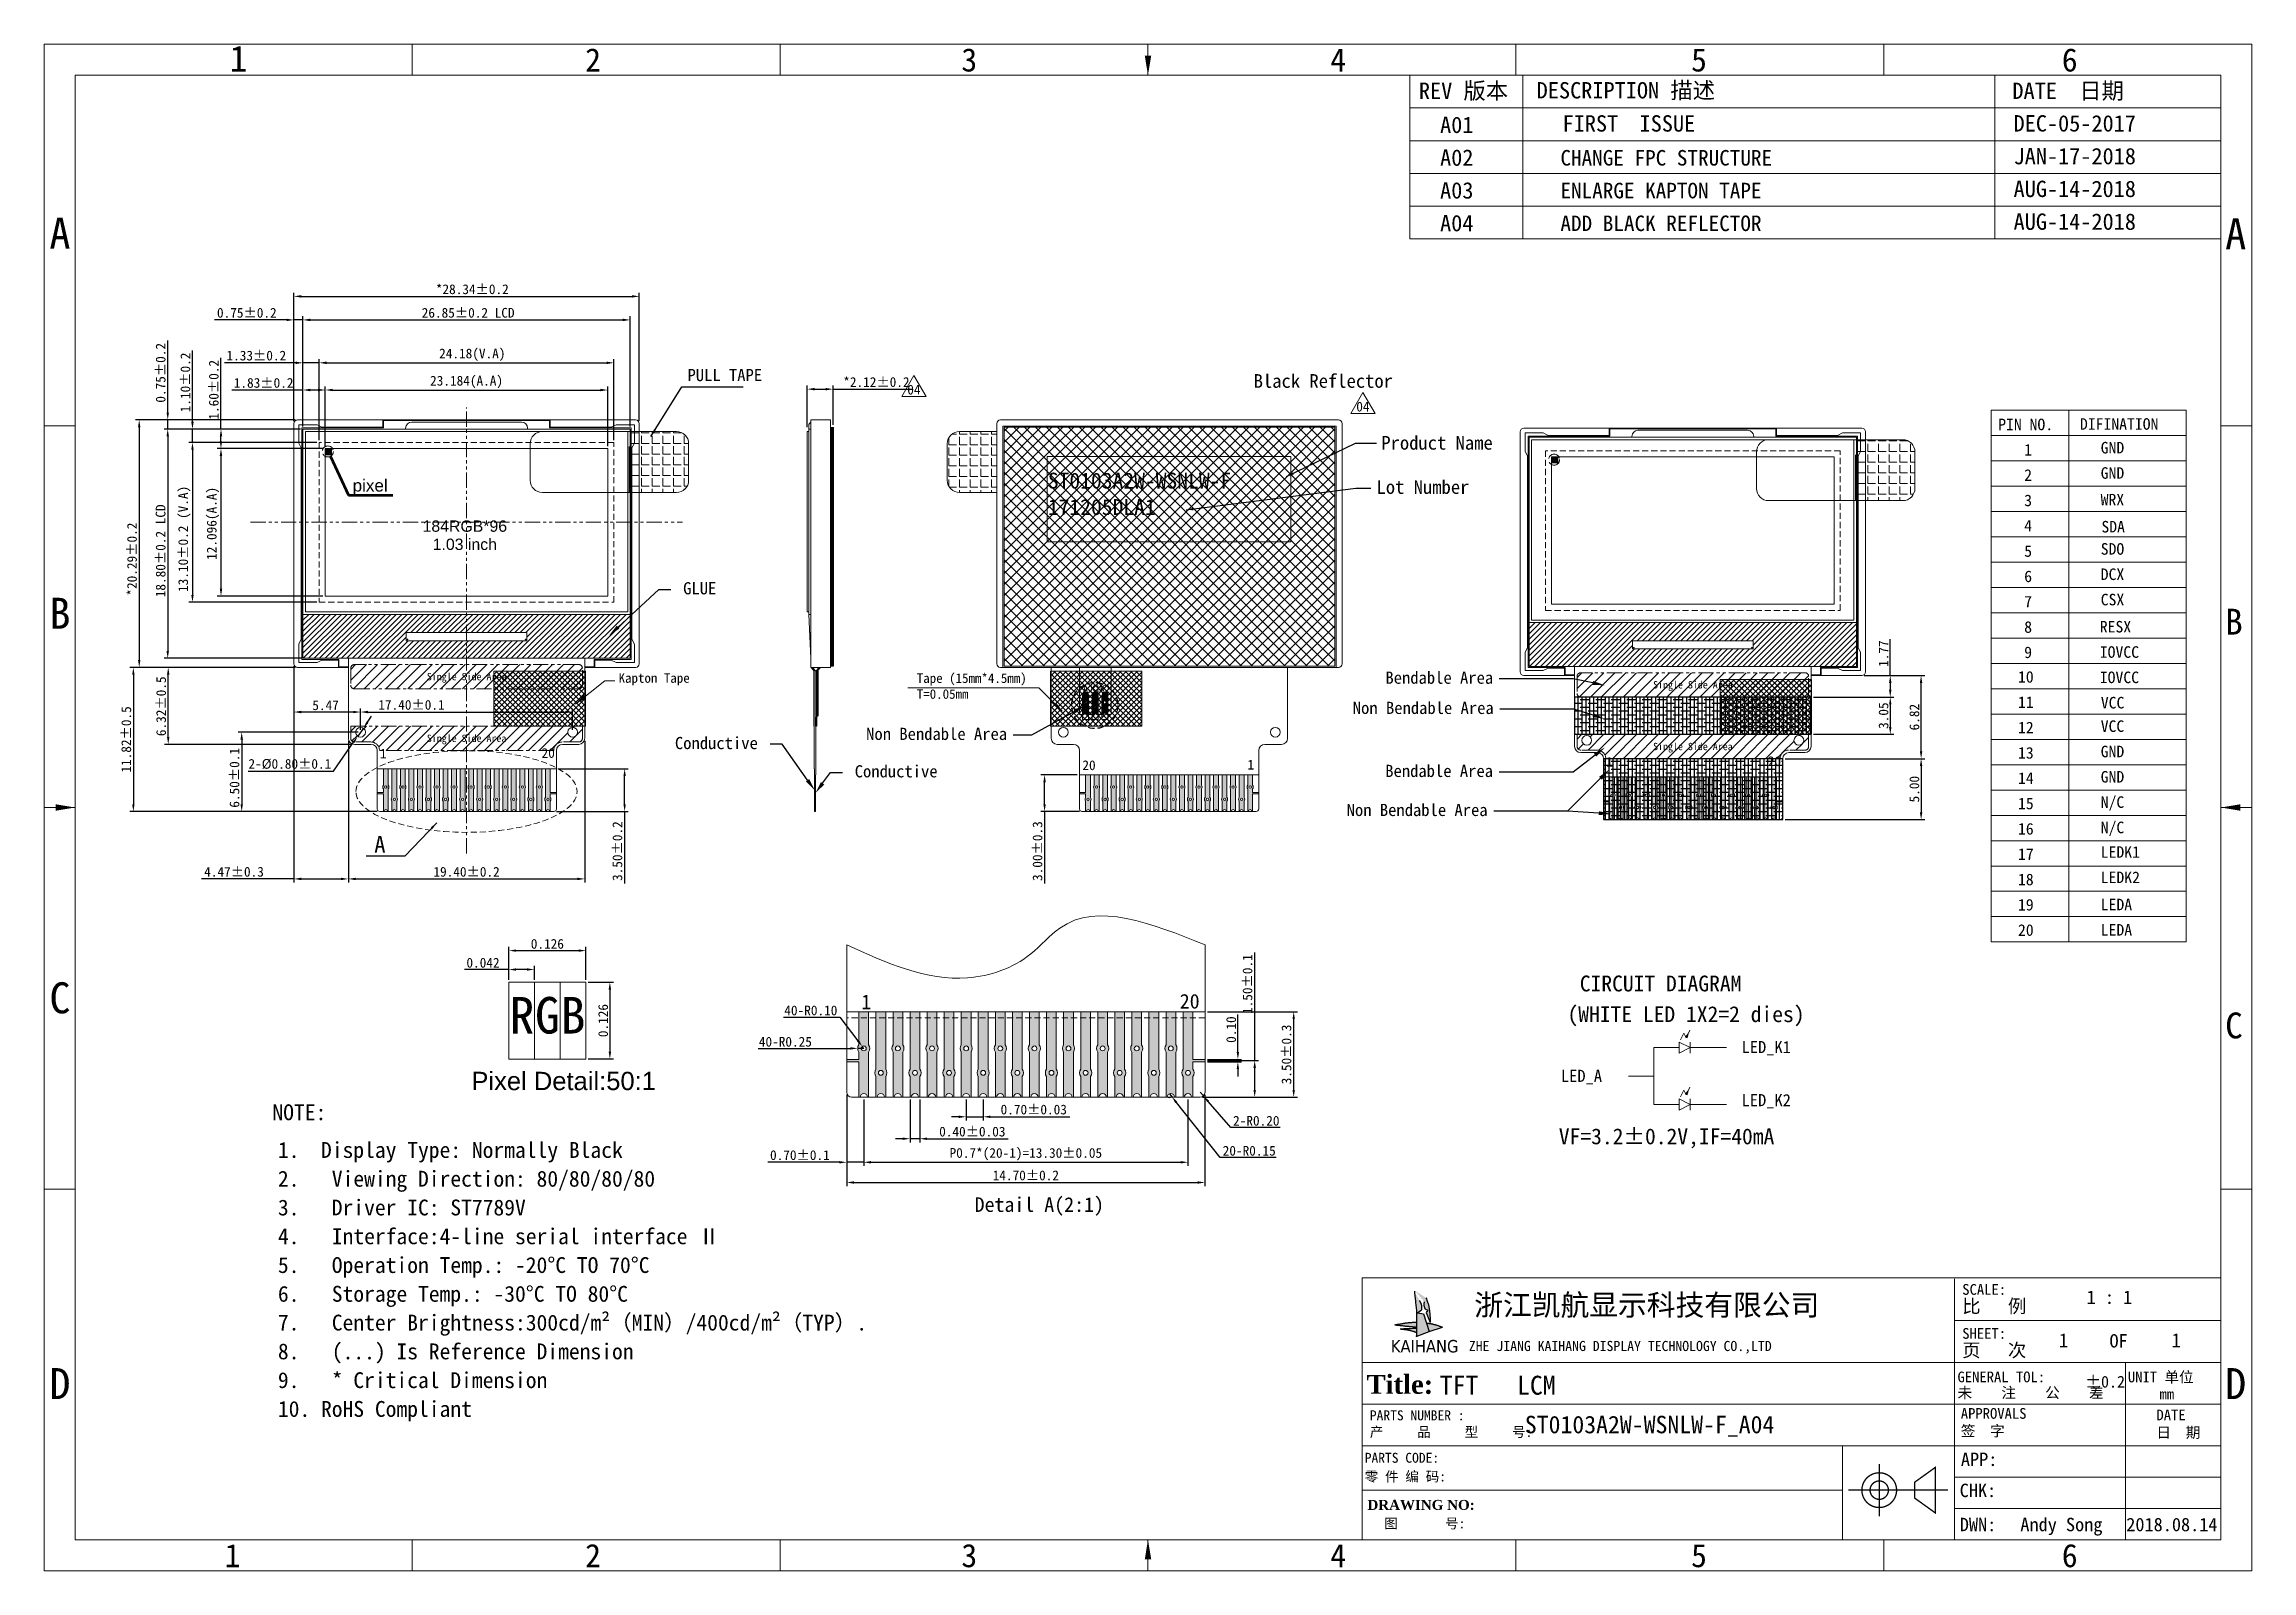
# Model space of a CAD drawing. Header units: millimetres. Extents: x 0 to 181, y 0 to 125.
import ezdxf
from ezdxf import colors
from ezdxf.entities.mleader import LeaderData, LeaderLine
from ezdxf.enums import TextEntityAlignment as Align
from ezdxf.math import Vec2, Vec3

# ---------------------------------------------------------------- set-up
doc = ezdxf.new("R2010")
doc.units = ezdxf.units.MM
for name, pattern in [('C_SOLID_M', [0]), ('CENTER2', [28.575, 19.05, -3.175, 3.175, -3.175]), ('DASHED', [0.75, 0.5, -0.25]), ('PHANTOM', [2.5, 1.25, -0.25, 0.25, -0.25, 0.25, -0.25]), ('ZWCAD_ISO02W100', [15, 12, -3])]:
    doc.linetypes.add(name, pattern=pattern)
for name, color, linetype in [('', 7, 'Continuous'), ('BL', 7, 'Continuous'), ('CEN', 6, 'CENTER2'), ('DIM', 5, 'Continuous'), ('FPC', 30, 'Continuous'), ('frame', 7, 'Continuous'), ('LCD', 7, 'Continuous'), ('PB', 42, 'Continuous'), ('PULL TAPE', 60, 'Continuous'), ('tape', 40, 'Continuous'), ('尺寸标注', 7, 'Continuous')]:
    doc.layers.add(name, color=color, linetype=linetype)
doc.styles.add('4', font='arial.ttf')
doc.styles.get("Standard").update_dxf_attribs({"font": ''})
doc.styles.add('TITLE', font='')
doc.styles.add('宋体', font='')
doc.styles.get('Standard').set_extended_font_data('SimSun')
doc.styles.get('TITLE').set_extended_font_data('Dutch801 Rm BT', bold=True)
doc.styles.get('宋体').set_extended_font_data('SimSun')
doc.dimstyles.new('DIM', dxfattribs={"dimtxt": 0.8, "dimasz": 0.6, "dimexe": 0.3, "dimexo": 0.2, "dimgap": 0.15, "dimtad": 1, "dimzin": 1, "dimdsep": 46, "dimtxsty": '4', "dimcen": 0.1, "dimadec": 0, "dimazin": 0, "dimtfac": 1, "dimtmove": 0, "dimatfit": 3, "dimfxl": 0, "dimarcsym": 0})
doc.dimstyles.new('DIM2', dxfattribs={"dimtxt": 0.8, "dimasz": 0.6, "dimexe": 0.3, "dimexo": 0.2, "dimgap": 0.15, "dimtad": 1, "dimtih": 1, "dimtoh": 1, "dimzin": 1, "dimdsep": 46, "dimtxsty": '4', "dimcen": 0.1, "dimadec": 0, "dimazin": 0, "dimtfac": 1, "dimtmove": 0, "dimatfit": 3, "dimfxl": 0, "dimarcsym": 0})
doc.dimstyles.new('ISO-25$7', dxfattribs={"dimscale": 0.5, "dimtxt": 2.5, "dimasz": 2, "dimexe": 0.65, "dimexo": 0.625, "dimtad": 0, "dimdsep": 46, "dimtxsty": 'TITLE', "dimcen": 1.6, "dimclrd": 7, "dimclre": 73, "dimclrt": 7, "dimadec": 0, "dimazin": 0, "dimtfac": 1, "dimtmove": 0, "dimatfit": 0, "dimfxl": 0, "dimtolj": 1, "dimlwd": 9, "dimlwe": 9, "dimarcsym": 0})
pattern_1 = [(45, (-231.84134, -126.99134), (-0.2245064, 0.2245064), []), (135, (-231.84134, -126.99134), (-0.2245064, -0.2245064), [])]
pattern_2 = [(90, (-457.36264, -41.58066), (-0.3175, 6e-17), []), (180, (-457.36264, -41.58066), (-0.635, -0.3175), [0.79375, -0.47625])]

msp = doc.modelspace()

# ---------------------------------------------------------------- texts
at = {"lineweight": 13, "style": '宋体'}
for s, height, p in [('1', 2.1187, (15.2197, 122.9727)), ('2', 1.9068, (44.3933, 122.9727)), ('3', 1.9068, (75.2608, 122.9727)), ('4', 1.9068, (105.5337, 122.9727)), ('5', 1.9068, (135.1401, 122.9727)), ('6', 1.9068, (165.5598, 122.9727)), ('REV 版本', 1.34354, (112.8007, 120.7209)), ('DESCRIPTION 描述', 1.343541, (122.4663, 120.7614)), ('DATE  日期', 1.34354, (161.5026, 120.7209)), ('CHANGE FPC STRUCTURE', 1.276901, (124.4149, 115.2582)), ('ENLARGE KAPTON TAPE', 1.276901, (124.4149, 112.5712)), ('A', 2.5425, (0.4293, 108.4425)), ('ADD BLACK REFLECTOR', 1.276901, (124.4149, 109.8841)), ('A', 2.5425, (178.9605, 108.3991)), ('B', 2.5425, (0.4293, 77.2671)), ('B', 2.1187, (178.9605, 76.7904)), ('C', 2.5425, (0.4293, 45.7273)), ('C', 2.1187, (178.9605, 43.6728)), ('SCALE:', 0.88052, (157.3891, 22.6417)), ('比   例', 1.10065, (157.3891, 21.1591)), ('1 : 1', 1.10065, (167.5931, 21.8929)), ('SHEET:', 0.88052, (157.3891, 19.03)), ('页   次', 1.10065, (157.3891, 17.5474)), ('OF', 1.10065, (169.4697, 18.3106)), ('D', 2.5425, (0.4293, 14.086)), ('GENERAL TOL:', 0.880521, (156.9982, 15.4631)), ('UNIT 单位', 0.88052, (170.9819, 15.459)), ('D', 2.5425, (178.9605, 14.086)), ('TFT   LCM', 1.55271, (114.5153, 14.4476)), ('未    注    公    差', 0.880521, (156.9982, 14.1688)), ('mm', 0.88052, (173.5755, 14.0612)), ('PARTS NUMBER :', 0.815912, (108.7776, 12.3443)), ('ST0103A2W-WSNLW-F_A04', 1.433272, (121.4948, 11.2817)), ('APPROVALS', 0.88052, (157.2688, 12.4697)), ('DATE', 0.88052, (173.3223, 12.345)), ('产     品     型     号:', 0.815912, (108.7776, 10.9854)), ('签  字', 0.88052, (157.2688, 11.0347)), ('日  期', 0.88052, (173.3223, 10.9099)), ('PARTS CODE:', 0.815912, (108.3584, 8.8632)), ('APP:', 1.10065, (157.2752, 8.5934)), ('零 件 编 码:', 0.81591, (108.3584, 7.3289)), ('CHK:', 1.10065, (157.1761, 6.0466)), ('     图       号:', 0.815912, (107.1722, 3.4799)), ('DWN:', 1.10065, (157.1855, 3.2482)), ('Andy Song', 1.10065, (162.1538, 3.2482)), ('2018.08.14', 1.10065, (170.8444, 3.2482)), ('1', 1.9068, (14.8088, 0.2994)), ('2', 1.9068, (44.3933, 0.2994)), ('3', 1.9068, (75.2608, 0.2994)), ('4', 1.9068, (105.5337, 0.2994)), ('5', 1.9068, (135.1401, 0.2994)), ('6', 1.9068, (165.5598, 0.2994))]:
    msp.add_text(s, height=height, dxfattribs=at).set_placement(p)
at = {"color": 1, "lineweight": 9, "style": '宋体'}
for p in [(71.369, 96.882), (108.2095, 95.4873)]:
    msp.add_text('04', height=0.8, dxfattribs=at).set_placement(p, align=Align.MIDDLE_CENTER)
at = {"color": 1, "lineweight": 13, "style": '宋体'}
for height, p in [(0.06, (23.0886, 91.9911)), (0.06, (23.0886, 91.8651)), (0.06, (23.0886, 91.7391)), (0.06, (23.0886, 91.6131)), (0.06, (23.215, 91.9911)), (0.06, (23.215, 91.8651)), (0.06, (23.215, 91.7391)), (0.06, (23.215, 91.6131)), (0.06, (23.3415, 91.9911)), (0.06, (23.3415, 91.8651)), (0.06, (23.3415, 91.7391)), (0.06, (23.3415, 91.6131)), (0.06, (23.4679, 91.9911)), (0.06, (23.4679, 91.8651)), (0.06, (23.4679, 91.7391)), (0.06, (23.4679, 91.6131)), (0.06, (123.7087, 91.32)), (0.06, (123.7087, 91.194)), (0.06, (123.7087, 91.068)), (0.06, (123.7087, 90.942)), (0.06, (123.8352, 91.32)), (0.06, (123.8352, 91.194)), (0.06, (123.8352, 91.068)), (0.06, (123.8352, 90.942)), (0.06, (123.9616, 91.32)), (0.06, (123.9616, 91.194)), (0.06, (123.9616, 91.068)), (0.06, (123.9616, 90.942)), (0.06, (124.0881, 91.32)), (0.06, (124.0881, 91.194)), (0.06, (124.0881, 91.068)), (0.06, (124.0881, 90.942)), (3, (39.1973, 45.567))]:
    msp.add_text('R', height=height, dxfattribs=at).set_placement(p, align=Align.MIDDLE_CENTER)
at = {"color": 3, "lineweight": 13, "style": '宋体'}
for height, p in [(0.06, (23.1306, 91.9911)), (0.06, (23.1306, 91.8651)), (0.06, (23.1306, 91.7391)), (0.06, (23.1306, 91.6131)), (0.06, (23.257, 91.9911)), (0.06, (23.257, 91.8651)), (0.06, (23.257, 91.7391)), (0.06, (23.257, 91.6131)), (0.06, (23.3835, 91.9911)), (0.06, (23.3835, 91.8651)), (0.06, (23.3835, 91.7391)), (0.06, (23.3835, 91.6131)), (0.06, (23.5099, 91.9911)), (0.06, (23.5099, 91.8651)), (0.06, (23.5099, 91.7391)), (0.06, (23.5099, 91.6131)), (0.06, (123.7507, 91.32)), (0.06, (123.7507, 91.194)), (0.06, (123.7507, 91.068)), (0.06, (123.7507, 90.942)), (0.06, (123.8772, 91.32)), (0.06, (123.8772, 91.194)), (0.06, (123.8772, 91.068)), (0.06, (123.8772, 90.942)), (0.06, (124.0036, 91.32)), (0.06, (124.0036, 91.194)), (0.06, (124.0036, 91.068)), (0.06, (124.0036, 90.942)), (0.06, (124.1301, 91.32)), (0.06, (124.1301, 91.194)), (0.06, (124.1301, 91.068)), (0.06, (124.1301, 90.942)), (3, (41.2973, 45.567))]:
    msp.add_text('G', height=height, dxfattribs=at).set_placement(p, align=Align.MIDDLE_CENTER)
at = {"color": 5, "lineweight": 13, "style": '宋体'}
for height, p in [(0.06, (23.1726, 91.9911)), (0.06, (23.1726, 91.8651)), (0.06, (23.1726, 91.7391)), (0.06, (23.1726, 91.6131)), (0.06, (23.299, 91.9911)), (0.06, (23.299, 91.8651)), (0.06, (23.299, 91.7391)), (0.06, (23.299, 91.6131)), (0.06, (23.4255, 91.9911)), (0.06, (23.4255, 91.8651)), (0.06, (23.4255, 91.7391)), (0.06, (23.4255, 91.6131)), (0.06, (23.5519, 91.9911)), (0.06, (23.5519, 91.8651)), (0.06, (23.5519, 91.7391)), (0.06, (23.5519, 91.6131)), (0.06, (123.7927, 91.32)), (0.06, (123.7927, 91.194)), (0.06, (123.7927, 91.068)), (0.06, (123.7927, 90.942)), (0.06, (123.9192, 91.32)), (0.06, (123.9192, 91.194)), (0.06, (123.9192, 91.068)), (0.06, (123.9192, 90.942)), (0.06, (124.0456, 91.32)), (0.06, (124.0456, 91.194)), (0.06, (124.0456, 91.068)), (0.06, (124.0456, 90.942)), (0.06, (124.1721, 91.32)), (0.06, (124.1721, 91.194)), (0.06, (124.1721, 91.068)), (0.06, (124.1721, 90.942)), (3, (43.3973, 45.567))]:
    msp.add_text('B', height=height, dxfattribs=at).set_placement(p, align=Align.MIDDLE_CENTER)
at = {"insert": (82.3568, 90.0702), "char_height": 1.300992, "width": 17.51957, "attachment_point": 1, "style": '宋体'}
msp.add_mtext('ST0103A2W-WSNLW-F{\\fSimSun|b1|i0|c134|p0;\\P}171205DLA1', dxfattribs=at)
at = {"lineweight": 13, "attachment_point": 1, "style": '宋体'}
for s, insert, char_height, width in [('{\\fTimes New Roman|b1|i0|c238|p18;Title:}', (108.5074, 16.0709), 1.552712, 6.535455), ('{\\fTimes New Roman|b1|i0|c238|p18;DRAWING NO:}', (108.5809, 5.8165), 0.815912, 8.828707)]:
    msp.add_mtext(s, dxfattribs=dict(at, insert=insert, char_height=char_height, width=width))
at = {"lineweight": 13, "style": '宋体', "flags": 8}
for tag, p, s, height in [('A01', (114.5413, 117.9284), '----', 1.34185), ('FIRST', (124.592, 118.0448), '', 1.3418), ('ISSUE', (130.9115, 118.0448), '', 1.3418), ('DEC-05-2017', (161.5984, 118.051), 'DEC-23-2004', 1.34185), ('A02', (114.5413, 115.2413), '----', 1.34185), ('JAN-17-2018', (161.5984, 115.3639), 'DEC-23-2004', 1.34185), ('A03', (114.5413, 112.5542), '----', 1.34185), ('AUG-14-2018', (161.5984, 112.6769), 'DEC-23-2004', 1.34185), ('A04', (114.5413, 109.8672), '----', 1.34185), ('AUG-14-2018', (161.5984, 109.9898), 'DEC-23-2004', 1.34185), ('1', (165.3099, 18.3234), '1', 1.1589), ('1', (174.5481, 18.3234), '1', 1.1589), ('±0.2', (167.4661, 15.0311), '----', 0.9632)]:
    msp.add_attdef(tag, p, s, height=height, dxfattribs=at)
at = {"layer": 'BL', "attachment_point": 1, "style": '宋体'}
for s, insert, char_height, width in [('{\\fSTXihei|b1|i0|c134|p2;浙江凯航显示科技有限公司}', (117.3449, 22.668), 1.729728, 33.113821), ('{\\fTahoma|b0|i0|c134|p34;\\C0;KAIHANG}', (110.5049, 18.9345), 1.022112, 6.758663), ('{\\fSTXihei|b1|i0|c134|p2;ZHE JIANG KAIHANG DISPLAY \\fSTXihei|b1|i0|c0|p2;TECHNOLOGY\\fSTXihei|b1|i0|c134|p2; \\fSTXihei|b1|i0|c0|p2;CO.,LTD}', (116.9021, 18.8569), 0.8302694, 31.351427)]:
    msp.add_mtext(s, dxfattribs=dict(at, insert=insert, char_height=char_height, width=width))
at = {"layer": 'DIM', "lineweight": 13, "style": '宋体'}
for s, height, p in [('PIN NO.', 0.94647, (160.3363, 93.5532)), ('DIFINATION', 0.94647, (167.0444, 93.593)), ('1', 0.9465, (162.4705, 91.4766)), ('GND', 0.94647, (168.7493, 91.6493)), ('2', 0.9465, (162.4705, 89.3999)), ('GND', 0.94647, (168.7493, 89.5726)), ('3', 0.9465, (162.4705, 87.3232)), ('WRX', 0.94647, (168.7421, 87.3871)), ('4', 0.9465, (162.4705, 85.2465)), ('SDA', 0.94647, (168.8043, 85.1646)), ('5', 0.9465, (162.4705, 83.1699)), ('SDO', 0.94647, (168.7493, 83.3426)), ('6', 0.9465, (162.4705, 81.0932)), ('DCX', 0.94647, (168.7493, 81.266)), ('7', 0.9465, (162.4705, 79.0165)), ('CSX', 0.94647, (168.7493, 79.1893)), ('RESX', 0.94647, (168.673, 76.9622)), ('8', 0.9465, (162.4705, 76.9399)), ('9', 0.9465, (162.4705, 74.8632)), ('IOVCC', 0.94647, (168.673, 74.8855)), ('10', 0.94647, (161.9609, 72.848)), ('IOVCC', 0.94647, (168.673, 72.8088)), ('11', 0.94647, (161.9609, 70.7714)), ('VCC', 0.94647, (168.7563, 70.7321)), ('12', 0.94647, (161.9609, 68.6947)), ('VCC', 0.94647, (168.7493, 68.8059)), ('13', 0.94647, (161.9609, 66.618)), ('GND', 0.94647, (168.7493, 66.7293)), ('14', 0.94647, (161.9609, 64.5413)), ('GND', 0.94647, (168.7493, 64.6526)), ('N/C', 0.94647, (168.7493, 62.5759)), ('15', 0.94647, (161.9609, 62.4647)), ('16', 0.94647, (161.9609, 60.388)), ('N/C', 0.94647, (168.7493, 60.4992)), ('17', 0.94647, (161.9609, 58.3113)), ('LEDK1', 0.94647, (168.7493, 58.4832)), ('18', 0.94647, (161.9609, 56.2346)), ('LEDK2', 0.94647, (168.7493, 56.4066)), ('19', 0.94647, (161.9609, 54.158)), ('LEDA', 0.94647, (168.7493, 54.1745)), ('20', 0.94647, (161.9609, 52.0813)), ('LEDA', 0.94647, (168.7493, 52.0978)), (' CIRCUIT DIAGRAM ', 1.3, (125.118, 47.5243)), ('(WHITE LED 1X2=2 dies)', 1.3, (124.9916, 45.008)), ('LED_K1', 0.99152, (139.2818, 42.4631)), ('LED_A', 0.99152, (124.4573, 40.1024)), ('NOTE:', 1.3, (18.7305, 36.9597)), ('LED_K2', 0.99152, (139.2818, 38.1106)), ('VF=3.2%%p0.2V,IF=40mA  ', 1.3, (124.2812, 34.9854)), ('1.  Display Type: Normally Black  ', 1.3, (19.1796, 33.8693)), ('2.   Viewing Direction: 80/80/80/80', 1.3, (19.1796, 31.5093)), ('3.   Driver IC: ST7789V', 1.3, (19.1796, 29.1493)), ('Detail A(2:1)', 1.2, (76.3491, 29.4405)), ('4.   Interface:4-line serial interface Ⅱ', 1.3, (19.1796, 26.7892)), ('5.   Operation Temp.: -20%%DC TO 70%%DC ', 1.3, (19.1796, 24.4292)), ('6.   Storage Temp.: -30%%DC TO 80%%DC', 1.3, (19.1796, 22.0692)), ('7.   Center Brightness:300cd/m²（MIN）/400cd/m²（TYP）.', 1.3, (19.1796, 19.7092)), ('8.   (...) Is Reference Dimension', 1.3, (19.1796, 17.3491)), ('9.   * Critical Dimension', 1.3, (19.1796, 14.9891)), ('10. RoHS Compliant  ', 1.3, (19.1796, 12.6291))]:
    msp.add_text(s, height=height, dxfattribs=at).set_placement(p)
at = {"layer": 'DIM', "style": '宋体'}
for p in [(34.6635, 73.3427), (135.2837, 72.6717), (34.6635, 68.2825), (135.2837, 67.6115)]:
    msp.add_text('Single Side Area', height=0.6, dxfattribs=at).set_placement(p, align=Align.MIDDLE_CENTER)
at = {"layer": 'DIM', "lineweight": 0, "style": '宋体'}
for s, p in [('A', (85.4415, 71.8647)), ('K1', (86.2415, 71.8647)), ('K2', (87.0415, 71.8647))]:
    msp.add_text(s, height=0.6, dxfattribs=at).set_placement(p, align=Align.BOTTOM_CENTER)
at = {"layer": 'DIM', "lineweight": 13, "attachment_point": 1, "style": '宋体'}
for s, insert, char_height, width in [('PULL TAPE', (52.7882, 98.5796), 1, 14.838184), ('\\A1;Black Reflector', (99.2475, 98.1531), 1.12, 15.082274), ('Product Name', (109.7203, 93.0786), 1.12, 15.082274), ('Lot Number', (109.328, 89.4538), 1.12, 15.082274), ('Kapton Tape', (47.1352, 73.6187), 0.78, 43.012433), ('{\\fSimSun|b0|i0|c134|p54;Tape (15mm*4.5mm)\\PT=0.05mm}', (71.6025, 73.6055), 0.78, 43.012433)]:
    msp.add_mtext(s, dxfattribs=dict(at, insert=insert, char_height=char_height, width=width))
at = {"layer": 'DIM', "lineweight": 13, "style": '宋体'}
for s, insert, char_height, attachment_point in [('{\\fArial|b0|i0|c204|p34;pixel}', (25.3148, 89.5225), 1, 1), ('{\\fArial|b0|i0|c0|p32;184RGB*96}', (34.5171, 85.681), 0.93, 5), ('{\\fArial|b0|i0|c0|p32;1.03 inch}', (34.5171, 84.1892), 0.93, 5), ('{\\fSimSun|b0|i0|c134|p54;1}', (27.5507, 67.4292), 0.8, 1), ('{\\fSimSun|b0|i0|c134|p54;20}', (40.8154, 67.4773), 0.8, 1), ('{\\fSimSun|b0|i0|c134|p54;20}', (85.1898, 66.4762), 0.8, 1), ('{\\fSimSun|b0|i0|c134|p54;1}', (98.7404, 66.5243), 0.8, 1), ('{\\fSimSun|b0|i0|c134|p54;1}', (128.1709, 66.7581), 0.8, 1), ('{\\fSimSun|b0|i0|c134|p54;20}', (141.4355, 66.8062), 0.8, 1), ('{\\fSimSun|b0|i0|c134|p54;A}', (27.088, 60.2654), 1.353609, 1), ('{\\fSimSun|b0|i0|c134|p54;1}', (67.0477, 47.2669), 1.2, 1), ('{\\fSimSun|b0|i0|c134|p54;20}', (93.1783, 47.315), 1.2, 1), ('{\\fArial|b0|i0|c204|p34;Pixel Detail:50:1}', (35.0584, 40.9274), 1.5, 1)]:
    msp.add_mtext(s, dxfattribs=dict(at, insert=insert, char_height=char_height, attachment_point=attachment_point))

# ---------------------------------------------------------------- blocks, each defined once
blk = doc.blocks.new('*D1')
at = {"layer": 'Defpoints', "color": 0}
for p in [(20.79, 74.1), (7.32, 62.28), (27.53, 62.28)]:
    blk.add_point(p, dxfattribs=at)
at = {"layer": 'DIM', "color": 0, "lineweight": -2}
for p, q in [((20.59, 74.1), (7.02, 74.1)), ((7.32, 73.5), (7.32, 62.88)), ((27.33, 62.28), (7.02, 62.28))]:
    blk.add_line(p, q, dxfattribs=at)
at = {"layer": 'DIM', "color": 0}
for points in [[(7.42, 73.5), (7.22, 73.5), (7.32, 74.1)], [(7.22, 62.88), (7.42, 62.88), (7.32, 62.28)]]:
    blk.add_solid(points, dxfattribs=at)
at = {"layer": 'DIM', "color": 0, "lineweight": 13, "insert": (6.74, 68.19), "char_height": 0.8, "attachment_point": 5, "rotation": 90, "style": '宋体'}
blk.add_mtext('11.82%%P0.5', dxfattribs=at)
blk = doc.blocks.new('*D2')
at = {"layer": 'Defpoints', "color": 0}
for p in [(10.18, 74.1), (20.79, 74.1), (25.46, 67.78)]:
    blk.add_point(p, dxfattribs=at)
at = {"layer": 'DIM', "color": 0, "lineweight": -2}
for p, q in [((20.59, 74.1), (9.88, 74.1)), ((10.18, 68.38), (10.18, 73.5)), ((25.26, 67.78), (9.88, 67.78))]:
    blk.add_line(p, q, dxfattribs=at)
at = {"layer": 'DIM', "color": 0}
for points in [[(10.28, 73.5), (10.08, 73.5), (10.18, 74.1)], [(10.08, 68.38), (10.28, 68.38), (10.18, 67.78)]]:
    blk.add_solid(points, dxfattribs=at)
at = {"layer": 'DIM', "color": 0, "lineweight": 13, "insert": (9.6, 70.91), "char_height": 0.8, "attachment_point": 5, "rotation": 90, "style": '宋体'}
blk.add_mtext('{\\C5;6.32}%%P0.5', dxfattribs=at)
blk = doc.blocks.new('*D3')
at = {"layer": 'Defpoints', "color": 0}
for p in [(24.96, 68.28), (44.36, 68.28), (44.36, 56.75)]:
    blk.add_point(p, dxfattribs=at)
at = {"layer": 'DIM', "color": 0, "lineweight": -2}
for p, q in [((24.96, 68.08), (24.96, 56.45)), ((44.36, 68.08), (44.36, 56.45)), ((25.56, 56.75), (43.76, 56.75))]:
    blk.add_line(p, q, dxfattribs=at)
at = {"layer": 'DIM', "color": 0}
for points in [[(25.56, 56.85), (25.56, 56.65), (24.96, 56.75)], [(43.76, 56.65), (43.76, 56.85), (44.36, 56.75)]]:
    blk.add_solid(points, dxfattribs=at)
at = {"layer": 'DIM', "color": 0, "lineweight": 13, "insert": (34.66, 57.33), "char_height": 0.8, "attachment_point": 5, "style": '宋体'}
blk.add_mtext('19.40%%P0.2', dxfattribs=at)
blk = doc.blocks.new('*D4')
at = {"layer": 'Defpoints', "color": 0}
for p in [(20.49, 74.4), (24.96, 68.28), (24.96, 56.75)]:
    blk.add_point(p, dxfattribs=at)
at = {"layer": 'DIM', "color": 0, "lineweight": -2}
for p, q in [((20.49, 74.2), (20.49, 56.45)), ((24.96, 68.08), (24.96, 56.45)), ((20.49, 56.75), (12.91, 56.75)), ((21.09, 56.75), (24.36, 56.75))]:
    blk.add_line(p, q, dxfattribs=at)
at = {"layer": 'DIM', "color": 0}
for points in [[(21.09, 56.85), (21.09, 56.65), (20.49, 56.75)], [(24.36, 56.65), (24.36, 56.85), (24.96, 56.75)]]:
    blk.add_solid(points, dxfattribs=at)
at = {"layer": 'DIM', "color": 0, "lineweight": 13, "insert": (15.58, 57.33), "char_height": 0.8, "attachment_point": 5, "style": '宋体'}
blk.add_mtext('4.47%%P0.3', dxfattribs=at)
blk = doc.blocks.new('*D5')
at = {"layer": 'Defpoints', "color": 0}
for p in [(82.09, 65.28), (84.96, 65.28), (85.16, 62.28)]:
    blk.add_point(p, dxfattribs=at)
at = {"layer": 'DIM', "color": 0, "lineweight": -2}
for p, q in [((84.76, 65.28), (81.79, 65.28)), ((82.09, 62.88), (82.09, 64.68)), ((84.96, 62.28), (81.79, 62.28)), ((82.09, 62.28), (82.09, 56.37))]:
    blk.add_line(p, q, dxfattribs=at)
at = {"layer": 'DIM', "color": 0}
for points in [[(82.19, 64.68), (81.99, 64.68), (82.09, 65.28)], [(81.99, 62.88), (82.19, 62.88), (82.09, 62.28)]]:
    blk.add_solid(points, dxfattribs=at)
at = {"layer": 'DIM', "color": 0, "lineweight": 13, "insert": (81.51, 59.03), "char_height": 0.8, "attachment_point": 5, "rotation": 90, "style": '宋体'}
blk.add_mtext('3.00%%P0.3', dxfattribs=at)
blk = doc.blocks.new('*D6')
at = {"layer": 'Defpoints', "color": 0}
for p in [(42.03, 65.78), (47.63, 65.78), (41.83, 62.28)]:
    blk.add_point(p, dxfattribs=at)
at = {"layer": 'DIM', "color": 0, "lineweight": -2}
for p, q in [((42.23, 65.78), (47.93, 65.78)), ((47.63, 62.88), (47.63, 65.18)), ((42.03, 62.28), (47.93, 62.28)), ((47.63, 62.28), (47.63, 56.37))]:
    blk.add_line(p, q, dxfattribs=at)
at = {"layer": 'DIM', "color": 0}
for points in [[(47.73, 65.18), (47.53, 65.18), (47.63, 65.78)], [(47.53, 62.88), (47.73, 62.88), (47.63, 62.28)]]:
    blk.add_solid(points, dxfattribs=at)
at = {"layer": 'DIM', "color": 0, "lineweight": 13, "insert": (47.04, 59.03), "char_height": 0.8, "attachment_point": 5, "rotation": 90, "style": '宋体'}
blk.add_mtext('3.50%%P0.2', dxfattribs=at)
blk = doc.blocks.new('*D7')
at = {"layer": 'Defpoints', "color": 0}
for p in [(75.65, 38.85), (77.05, 38.85), (77.05, 37.24)]:
    blk.add_point(p, dxfattribs=at)
at = {"layer": 'DIM', "color": 0, "lineweight": -2}
for p, q in [((75.65, 38.65), (75.65, 36.94)), ((77.05, 38.65), (77.05, 36.94)), ((75.05, 37.24), (74.45, 37.24)), ((75.65, 37.24), (77.05, 37.24)), ((77.65, 37.24), (84.15, 37.24))]:
    blk.add_line(p, q, dxfattribs=at)
at = {"layer": 'DIM', "color": 0}
for points in [[(75.05, 37.14), (75.05, 37.34), (75.65, 37.24)], [(77.65, 37.34), (77.65, 37.14), (77.05, 37.24)]]:
    blk.add_solid(points, dxfattribs=at)
at = {"layer": 'DIM', "color": 0, "lineweight": 13, "insert": (81.2, 37.83), "char_height": 0.8, "attachment_point": 5, "style": '宋体'}
blk.add_mtext('0.70%%P0.03', dxfattribs=at)
blk = doc.blocks.new('*D8')
at = {"layer": 'Defpoints', "color": 0}
for p in [(71.05, 38.85), (71.85, 38.85), (71.05, 35.44)]:
    blk.add_point(p, dxfattribs=at)
at = {"layer": 'DIM', "color": 0, "lineweight": -2}
for p, q in [((71.05, 38.65), (71.05, 35.14)), ((71.85, 38.65), (71.85, 35.14)), ((70.45, 35.44), (69.85, 35.44)), ((71.85, 35.44), (71.05, 35.44)), ((72.45, 35.44), (79.1, 35.44))]:
    blk.add_line(p, q, dxfattribs=at)
at = {"layer": 'DIM', "color": 0}
for points in [[(70.45, 35.34), (70.45, 35.54), (71.05, 35.44)], [(72.45, 35.54), (72.45, 35.34), (71.85, 35.44)]]:
    blk.add_solid(points, dxfattribs=at)
at = {"layer": 'DIM', "color": 0, "lineweight": 13, "insert": (76.16, 36.02), "char_height": 0.8, "attachment_point": 5, "style": '宋体'}
blk.add_mtext('0.40%%P0.03', dxfattribs=at)
blk = doc.blocks.new('*D9')
at = {"layer": 'Defpoints', "color": 0}
for p in [(92.34, 39.13), (92.53, 38.89)]:
    blk.add_point(p, dxfattribs=at)
at = {"layer": 'DIM', "color": 0, "lineweight": -2}
for p, q in [((92.34, 39.13), (92.53, 38.89)), ((96.51, 33.9), (92.9, 38.42)), ((101.1, 33.9), (96.51, 33.9))]:
    blk.add_line(p, q, dxfattribs=at)
blk.add_arc((92.34, 39.13), 0.3, 248.5779, 321.0576, dxfattribs=at)
at = {"layer": 'DIM', "color": 0}
blk.add_solid([(92.98, 38.48), (92.82, 38.36), (92.53, 38.89)], dxfattribs=at)
at = {"layer": 'DIM', "color": 0, "lineweight": 13, "insert": (98.88, 34.45), "char_height": 0.8, "attachment_point": 5, "style": '宋体'}
blk.add_mtext('20-R0.15', dxfattribs=at)
blk = doc.blocks.new('*D10')
at = {"layer": 'Defpoints', "color": 0}
for p in [(94.85, 39.25), (95.12, 38.95)]:
    blk.add_point(p, dxfattribs=at)
at = {"layer": 'DIM', "color": 0, "lineweight": -2}
for p, q in [((94.85, 39.25), (95.12, 38.95)), ((97.37, 36.36), (95.51, 38.49)), ((101.41, 36.36), (97.37, 36.36))]:
    blk.add_line(p, q, dxfattribs=at)
at = {"layer": 'DIM', "color": 0}
blk.add_solid([(95.59, 38.56), (95.44, 38.43), (95.12, 38.95)], dxfattribs=at)
at = {"layer": 'DIM', "color": 0, "lineweight": 13, "insert": (99.46, 36.91), "char_height": 0.8, "attachment_point": 5, "style": '宋体'}
blk.add_mtext('2-R0.20', dxfattribs=at)
blk = doc.blocks.new('*D11')
at = {"layer": 'Defpoints', "color": 0}
for p in [(67.13, 43.01), (67.25, 42.85)]:
    blk.add_point(p, dxfattribs=at)
at = {"layer": 'DIM', "color": 0, "lineweight": -2}
for p, q in [((60.67, 45.41), (65.3, 45.41)), ((65.3, 45.41), (66.77, 43.48)), ((67.25, 42.85), (67.13, 43.01))]:
    blk.add_line(p, q, dxfattribs=at)
at = {"layer": 'DIM', "color": 0}
blk.add_solid([(66.69, 43.42), (66.85, 43.55), (67.13, 43.01)], dxfattribs=at)
at = {"layer": 'DIM', "color": 0, "lineweight": 13, "insert": (62.91, 45.96), "char_height": 0.8, "attachment_point": 5, "style": '宋体'}
blk.add_mtext('40-R0.10', dxfattribs=at)
blk = doc.blocks.new('*D12')
at = {"layer": 'Defpoints', "color": 0}
for p in [(66.75, 42.85), (67.25, 42.85)]:
    blk.add_point(p, dxfattribs=at)
at = {"layer": 'DIM', "color": 0, "lineweight": -2}
for p, q in [((58.59, 42.84), (63.21, 42.84)), ((63.21, 42.84), (66.15, 42.85)), ((67.25, 42.85), (66.75, 42.85))]:
    blk.add_line(p, q, dxfattribs=at)
at = {"layer": 'DIM', "color": 0}
blk.add_solid([(66.15, 42.75), (66.15, 42.95), (66.75, 42.85)], dxfattribs=at)
at = {"layer": 'DIM', "color": 0, "lineweight": 13, "insert": (60.82, 43.39), "char_height": 0.8, "attachment_point": 5, "style": '宋体'}
blk.add_mtext('40-R0.25', dxfattribs=at)
blk = doc.blocks.new('*D13')
at = {"layer": 'Defpoints', "color": 0}
for p in [(95.25, 41.85), (99.33, 41.85), (94.85, 38.85)]:
    blk.add_point(p, dxfattribs=at)
at = {"layer": 'DIM', "color": 0, "lineweight": -2}
for p, q in [((99.33, 41.85), (99.33, 50.72)), ((95.45, 41.85), (99.63, 41.85)), ((99.33, 39.45), (99.33, 41.25)), ((95.05, 38.85), (99.63, 38.85))]:
    blk.add_line(p, q, dxfattribs=at)
at = {"layer": 'DIM', "color": 0}
for points in [[(99.43, 41.25), (99.23, 41.25), (99.33, 41.85)], [(99.23, 39.45), (99.43, 39.45), (99.33, 38.85)]]:
    blk.add_solid(points, dxfattribs=at)
at = {"layer": 'DIM', "color": 0, "lineweight": 13, "insert": (98.74, 48.12), "char_height": 0.8, "attachment_point": 5, "rotation": 90, "style": '宋体'}
blk.add_mtext('1.50%%P0.1', dxfattribs=at)
blk = doc.blocks.new('*D14')
at = {"layer": 'Defpoints', "color": 0}
for p in [(95.25, 41.95), (95.25, 41.75), (97.95, 41.95)]:
    blk.add_point(p, dxfattribs=at)
at = {"layer": 'DIM', "color": 0, "lineweight": -2}
for p, q in [((97.95, 42.55), (97.95, 45.62)), ((95.45, 41.95), (98.25, 41.95)), ((95.45, 41.75), (98.25, 41.75)), ((97.95, 41.75), (97.95, 41.95)), ((97.95, 41.15), (97.95, 40.55))]:
    blk.add_line(p, q, dxfattribs=at)
at = {"layer": 'DIM', "color": 0}
for points in [[(97.85, 42.55), (98.05, 42.55), (97.95, 41.95)], [(98.05, 41.15), (97.85, 41.15), (97.95, 41.75)]]:
    blk.add_solid(points, dxfattribs=at)
at = {"layer": 'DIM', "color": 0, "lineweight": 13, "insert": (97.4, 44.39), "char_height": 0.8, "attachment_point": 5, "rotation": 90, "style": '宋体'}
blk.add_mtext('0.10', dxfattribs=at)
blk = doc.blocks.new('*D15')
at = {"layer": 'Defpoints', "color": 0}
for p in [(65.85, 39.25), (95.25, 39.25), (95.25, 31.85)]:
    blk.add_point(p, dxfattribs=at)
at = {"layer": 'DIM', "color": 0, "lineweight": -2}
for p, q in [((65.85, 39.05), (65.85, 31.55)), ((95.25, 39.05), (95.25, 31.55)), ((66.45, 31.85), (94.65, 31.85))]:
    blk.add_line(p, q, dxfattribs=at)
at = {"layer": 'DIM', "color": 0}
for points in [[(66.45, 31.95), (66.45, 31.75), (65.85, 31.85)], [(94.65, 31.75), (94.65, 31.95), (95.25, 31.85)]]:
    blk.add_solid(points, dxfattribs=at)
at = {"layer": 'DIM', "color": 0, "lineweight": 13, "insert": (80.55, 32.43), "char_height": 0.8, "attachment_point": 5, "style": '宋体'}
blk.add_mtext('14.70%%P0.2', dxfattribs=at)
blk = doc.blocks.new('*D16')
at = {"layer": 'Defpoints', "color": 0}
for p in [(67.25, 38.85), (93.85, 38.85), (93.85, 33.51)]:
    blk.add_point(p, dxfattribs=at)
at = {"layer": 'DIM', "color": 0, "lineweight": -2}
for p, q in [((67.25, 38.65), (67.25, 33.21)), ((93.85, 38.65), (93.85, 33.21)), ((67.85, 33.51), (93.25, 33.51))]:
    blk.add_line(p, q, dxfattribs=at)
at = {"layer": 'DIM', "color": 0}
for points in [[(67.85, 33.61), (67.85, 33.41), (67.25, 33.51)], [(93.25, 33.41), (93.25, 33.61), (93.85, 33.51)]]:
    blk.add_solid(points, dxfattribs=at)
at = {"layer": 'DIM', "color": 0, "lineweight": 13, "insert": (80.55, 34.17), "char_height": 0.8, "attachment_point": 5, "style": '宋体'}
blk.add_mtext('P0.7*(20-1)=13.30%%P0.05', dxfattribs=at)
blk = doc.blocks.new('*D17')
at = {"layer": 'Defpoints', "color": 0}
for p in [(65.85, 39.25), (67.25, 38.85), (65.85, 33.51)]:
    blk.add_point(p, dxfattribs=at)
at = {"layer": 'DIM', "color": 0, "lineweight": -2}
for p, q in [((65.85, 39.05), (65.85, 33.21)), ((67.25, 38.65), (67.25, 33.21)), ((65.25, 33.51), (59.37, 33.51)), ((67.25, 33.51), (65.85, 33.51)), ((67.85, 33.51), (68.45, 33.51))]:
    blk.add_line(p, q, dxfattribs=at)
at = {"layer": 'DIM', "color": 0}
for points in [[(65.25, 33.41), (65.25, 33.61), (65.85, 33.51)], [(67.85, 33.61), (67.85, 33.41), (67.25, 33.51)]]:
    blk.add_solid(points, dxfattribs=at)
at = {"layer": 'DIM', "color": 0, "lineweight": 13, "insert": (62.01, 34.09), "char_height": 0.8, "attachment_point": 5, "style": '宋体'}
blk.add_mtext('0.70%%P0.1', dxfattribs=at)
blk = doc.blocks.new('*D18')
at = {"layer": 'Defpoints', "color": 0}
for p in [(95.25, 45.85), (102.53, 45.85), (94.85, 38.85)]:
    blk.add_point(p, dxfattribs=at)
at = {"layer": 'DIM', "color": 0, "lineweight": -2}
for p, q in [((95.45, 45.85), (102.83, 45.85)), ((102.53, 39.45), (102.53, 45.25)), ((95.05, 38.85), (102.83, 38.85))]:
    blk.add_line(p, q, dxfattribs=at)
at = {"layer": 'DIM', "color": 0}
for points in [[(102.63, 45.25), (102.43, 45.25), (102.53, 45.85)], [(102.43, 39.45), (102.63, 39.45), (102.53, 38.85)]]:
    blk.add_solid(points, dxfattribs=at)
at = {"layer": 'DIM', "color": 0, "lineweight": 13, "insert": (101.94, 42.35), "char_height": 0.8, "attachment_point": 5, "rotation": 90, "style": '宋体'}
blk.add_mtext('3.50%%P0.3', dxfattribs=at)
blk = doc.blocks.new('*D19')
at = {"layer": 'Defpoints', "color": 0}
for p in [(48.83, 104.53), (20.49, 94.1), (48.83, 94.11)]:
    blk.add_point(p, dxfattribs=at)
at = {"layer": 'DIM', "color": 0, "lineweight": -2}
for p, q in [((20.49, 94.3), (20.49, 104.83)), ((21.09, 104.53), (48.23, 104.53)), ((48.83, 94.31), (48.83, 104.83))]:
    blk.add_line(p, q, dxfattribs=at)
at = {"layer": 'DIM', "color": 0}
for points in [[(21.09, 104.63), (21.09, 104.43), (20.49, 104.53)], [(48.23, 104.43), (48.23, 104.63), (48.83, 104.53)]]:
    blk.add_solid(points, dxfattribs=at)
at = {"layer": 'DIM', "color": 0, "lineweight": 13, "insert": (35.13, 105.11), "char_height": 0.8, "attachment_point": 5, "style": '宋体'}
blk.add_mtext('*28.34%%P0.2', dxfattribs=at)
blk = doc.blocks.new('*D20')
at = {"layer": 'Defpoints', "color": 0}
for p in [(48.08, 102.6), (21.23, 93.65), (48.08, 93.65)]:
    blk.add_point(p, dxfattribs=at)
at = {"layer": 'DIM', "color": 0, "lineweight": -2}
for p, q in [((21.23, 93.85), (21.23, 102.9)), ((21.83, 102.6), (47.48, 102.6)), ((48.08, 93.85), (48.08, 102.9))]:
    blk.add_line(p, q, dxfattribs=at)
at = {"layer": 'DIM', "color": 0}
for points in [[(21.83, 102.7), (21.83, 102.5), (21.23, 102.6)], [(47.48, 102.5), (47.48, 102.7), (48.08, 102.6)]]:
    blk.add_solid(points, dxfattribs=at)
at = {"layer": 'DIM', "color": 0, "lineweight": 13, "insert": (34.79, 103.18), "char_height": 0.8, "attachment_point": 5, "style": '宋体'}
blk.add_mtext('26.85%%P0.2 LCD', dxfattribs=at)
blk = doc.blocks.new('*D21')
at = {"layer": 'Defpoints', "color": 0}
for p in [(46.25, 96.85), (23.07, 92.05), (46.25, 92.05)]:
    blk.add_point(p, dxfattribs=at)
at = {"layer": 'DIM', "color": 0, "lineweight": -2}
for p, q in [((23.07, 92.25), (23.07, 97.15)), ((23.67, 96.85), (45.65, 96.85)), ((46.25, 92.25), (46.25, 97.15))]:
    blk.add_line(p, q, dxfattribs=at)
at = {"layer": 'DIM', "color": 0}
for points in [[(23.67, 96.95), (23.67, 96.75), (23.07, 96.85)], [(45.65, 96.75), (45.65, 96.95), (46.25, 96.85)]]:
    blk.add_solid(points, dxfattribs=at)
at = {"layer": 'DIM', "color": 0, "lineweight": 13, "insert": (34.66, 97.51), "char_height": 0.8, "attachment_point": 5, "style": '宋体'}
blk.add_mtext('23.184(A.A)', dxfattribs=at)
blk = doc.blocks.new('*D22')
at = {"layer": 'Defpoints', "color": 0}
for p in [(46.75, 99.08), (22.57, 92.55), (46.75, 92.55)]:
    blk.add_point(p, dxfattribs=at)
at = {"layer": 'DIM', "color": 0, "lineweight": -2}
for p, q in [((22.57, 92.75), (22.57, 99.38)), ((23.17, 99.08), (46.15, 99.08)), ((46.75, 92.75), (46.75, 99.38))]:
    blk.add_line(p, q, dxfattribs=at)
at = {"layer": 'DIM', "color": 0}
for points in [[(23.17, 99.18), (23.17, 98.98), (22.57, 99.08)], [(46.15, 98.98), (46.15, 99.18), (46.75, 99.08)]]:
    blk.add_solid(points, dxfattribs=at)
at = {"layer": 'DIM', "color": 0, "lineweight": 13, "insert": (35.13, 99.74), "char_height": 0.8, "attachment_point": 5, "style": '宋体'}
blk.add_mtext('24.18(V.A)', dxfattribs=at)
blk = doc.blocks.new('*D23')
at = {"layer": 'Defpoints', "color": 0}
for p in [(20.49, 102.6), (20.49, 94.1), (21.23, 93.65)]:
    blk.add_point(p, dxfattribs=at)
at = {"layer": 'DIM', "color": 0, "lineweight": -2}
for p, q in [((19.89, 102.6), (13.97, 102.6)), ((20.49, 94.3), (20.49, 102.9)), ((21.23, 102.6), (20.49, 102.6)), ((21.23, 93.85), (21.23, 102.9)), ((21.83, 102.6), (22.43, 102.6))]:
    blk.add_line(p, q, dxfattribs=at)
at = {"layer": 'DIM', "color": 0}
for points in [[(19.89, 102.5), (19.89, 102.7), (20.49, 102.6)], [(21.83, 102.7), (21.83, 102.5), (21.23, 102.6)]]:
    blk.add_solid(points, dxfattribs=at)
at = {"layer": 'DIM', "color": 0, "lineweight": 13, "insert": (16.63, 103.18), "char_height": 0.8, "attachment_point": 5, "style": '宋体'}
blk.add_mtext('0.75%%P0.2', dxfattribs=at)
blk = doc.blocks.new('*D24')
at = {"layer": 'Defpoints', "color": 0}
for p in [(21.23, 99.08), (21.23, 93.65), (22.57, 92.55)]:
    blk.add_point(p, dxfattribs=at)
at = {"layer": 'DIM', "color": 0, "lineweight": -2}
for p, q in [((20.63, 99.08), (14.79, 99.08)), ((21.23, 93.85), (21.23, 99.38)), ((22.57, 99.08), (21.23, 99.08)), ((22.57, 92.75), (22.57, 99.38)), ((23.17, 99.08), (23.77, 99.08))]:
    blk.add_line(p, q, dxfattribs=at)
at = {"layer": 'DIM', "color": 0}
for points in [[(20.63, 98.98), (20.63, 99.18), (21.23, 99.08)], [(23.17, 99.18), (23.17, 98.98), (22.57, 99.08)]]:
    blk.add_solid(points, dxfattribs=at)
at = {"layer": 'DIM', "color": 0, "lineweight": 13, "insert": (17.41, 99.67), "char_height": 0.8, "attachment_point": 5, "style": '宋体'}
blk.add_mtext('1.33%%P0.2', dxfattribs=at)
blk = doc.blocks.new('*D25')
at = {"layer": 'Defpoints', "color": 0}
for p in [(21.23, 96.85), (21.23, 93.65), (23.07, 92.05)]:
    blk.add_point(p, dxfattribs=at)
at = {"layer": 'DIM', "color": 0, "lineweight": -2}
for p, q in [((21.23, 96.85), (15.39, 96.85)), ((21.23, 93.85), (21.23, 97.15)), ((22.47, 96.85), (21.83, 96.85)), ((23.07, 92.25), (23.07, 97.15))]:
    blk.add_line(p, q, dxfattribs=at)
at = {"layer": 'DIM', "color": 0}
for points in [[(21.83, 96.95), (21.83, 96.75), (21.23, 96.85)], [(22.47, 96.75), (22.47, 96.95), (23.07, 96.85)]]:
    blk.add_solid(points, dxfattribs=at)
at = {"layer": 'DIM', "color": 0, "lineweight": 13, "insert": (18.01, 97.43), "char_height": 0.8, "attachment_point": 5, "style": '宋体'}
blk.add_mtext('1.83%%P0.2', dxfattribs=at)
blk = doc.blocks.new('*D26')
at = {"layer": 'Defpoints', "color": 0}
for p in [(20.81, 94.4), (7.8, 74.1), (20.79, 74.1)]:
    blk.add_point(p, dxfattribs=at)
at = {"layer": 'DIM', "color": 0, "lineweight": -2}
for p, q in [((20.61, 94.4), (7.5, 94.4)), ((7.8, 93.8), (7.8, 74.7)), ((20.59, 74.1), (7.5, 74.1))]:
    blk.add_line(p, q, dxfattribs=at)
at = {"layer": 'DIM', "color": 0}
for points in [[(7.9, 93.8), (7.7, 93.8), (7.8, 94.4)], [(7.7, 74.7), (7.9, 74.7), (7.8, 74.1)]]:
    blk.add_solid(points, dxfattribs=at)
at = {"layer": 'DIM', "color": 0, "lineweight": 13, "insert": (7.21, 82.98), "char_height": 0.8, "attachment_point": 5, "rotation": 90, "style": '宋体'}
blk.add_mtext('*20.29%%P0.2', dxfattribs=at)
blk = doc.blocks.new('*D27')
at = {"layer": 'Defpoints', "color": 0}
for p in [(21.23, 93.65), (10.14, 74.85), (21.28, 74.85)]:
    blk.add_point(p, dxfattribs=at)
at = {"layer": 'DIM', "color": 0, "lineweight": -2}
for p, q in [((21.03, 93.65), (9.84, 93.65)), ((10.14, 93.05), (10.14, 75.45)), ((21.08, 74.85), (9.84, 74.85))]:
    blk.add_line(p, q, dxfattribs=at)
at = {"layer": 'DIM', "color": 0}
for points in [[(10.24, 93.05), (10.04, 93.05), (10.14, 93.65)], [(10.04, 75.45), (10.24, 75.45), (10.14, 74.85)]]:
    blk.add_solid(points, dxfattribs=at)
at = {"layer": 'DIM', "color": 0, "lineweight": 13, "insert": (9.56, 83.66), "char_height": 0.8, "attachment_point": 5, "rotation": 90, "style": '宋体'}
blk.add_mtext('18.80%%P0.2 LCD', dxfattribs=at)
blk = doc.blocks.new('*D28')
at = {"layer": 'Defpoints', "color": 0}
for p in [(22.57, 92.55), (12.17, 79.45), (22.57, 79.45)]:
    blk.add_point(p, dxfattribs=at)
at = {"layer": 'DIM', "color": 0, "lineweight": -2}
for p, q in [((22.37, 92.55), (11.87, 92.55)), ((12.17, 91.95), (12.17, 80.05)), ((22.37, 79.45), (11.87, 79.45))]:
    blk.add_line(p, q, dxfattribs=at)
at = {"layer": 'DIM', "color": 0}
for points in [[(12.27, 91.95), (12.07, 91.95), (12.17, 92.55)], [(12.07, 80.05), (12.27, 80.05), (12.17, 79.45)]]:
    blk.add_solid(points, dxfattribs=at)
at = {"layer": 'DIM', "color": 0, "lineweight": 13, "insert": (11.51, 84.64), "char_height": 0.8, "attachment_point": 5, "rotation": 90, "style": '宋体'}
blk.add_mtext('13.10%%P0.2 (V.A)', dxfattribs=at)
blk = doc.blocks.new('*D29')
at = {"layer": 'Defpoints', "color": 0}
for p in [(23.07, 92.05), (14.51, 79.95), (23.07, 79.95)]:
    blk.add_point(p, dxfattribs=at)
at = {"layer": 'DIM', "color": 0, "lineweight": -2}
for p, q in [((22.87, 92.05), (14.21, 92.05)), ((14.51, 91.45), (14.51, 80.55)), ((22.87, 79.95), (14.21, 79.95))]:
    blk.add_line(p, q, dxfattribs=at)
at = {"layer": 'DIM', "color": 0}
for points in [[(14.61, 91.45), (14.41, 91.45), (14.51, 92.05)], [(14.41, 80.55), (14.61, 80.55), (14.51, 79.95)]]:
    blk.add_solid(points, dxfattribs=at)
at = {"layer": 'DIM', "color": 0, "lineweight": 13, "insert": (13.85, 85.91), "char_height": 0.8, "attachment_point": 5, "rotation": 90, "style": '宋体'}
blk.add_mtext('12.096(A.A)', dxfattribs=at)
blk = doc.blocks.new('*D30')
at = {"layer": 'Defpoints', "color": 0}
for p in [(10.14, 94.4), (20.81, 94.4), (21.23, 93.65)]:
    blk.add_point(p, dxfattribs=at)
at = {"layer": 'DIM', "color": 0, "lineweight": -2}
for p, q in [((10.14, 95), (10.14, 100.92)), ((20.61, 94.4), (9.84, 94.4)), ((10.14, 93.65), (10.14, 94.4)), ((21.03, 93.65), (9.84, 93.65)), ((10.14, 93.05), (10.14, 92.45))]:
    blk.add_line(p, q, dxfattribs=at)
at = {"layer": 'DIM', "color": 0}
for points in [[(10.04, 95), (10.24, 95), (10.14, 94.4)], [(10.24, 93.05), (10.04, 93.05), (10.14, 93.65)]]:
    blk.add_solid(points, dxfattribs=at)
at = {"layer": 'DIM', "color": 0, "lineweight": 13, "insert": (9.56, 98.26), "char_height": 0.8, "attachment_point": 5, "rotation": 90, "style": '宋体'}
blk.add_mtext('0.75%%P0.2', dxfattribs=at)
blk = doc.blocks.new('*D31')
at = {"layer": 'Defpoints', "color": 0}
for p in [(12.17, 93.65), (21.23, 93.65), (22.57, 92.55)]:
    blk.add_point(p, dxfattribs=at)
at = {"layer": 'DIM', "color": 0, "lineweight": -2}
for p, q in [((12.17, 94.25), (12.17, 100.09)), ((21.03, 93.65), (11.87, 93.65)), ((22.37, 92.55), (11.87, 92.55)), ((12.17, 92.55), (12.17, 93.65)), ((12.17, 91.95), (12.17, 91.35))]:
    blk.add_line(p, q, dxfattribs=at)
at = {"layer": 'DIM', "color": 0}
for points in [[(12.07, 94.25), (12.27, 94.25), (12.17, 93.65)], [(12.27, 91.95), (12.07, 91.95), (12.17, 92.55)]]:
    blk.add_solid(points, dxfattribs=at)
at = {"layer": 'DIM', "color": 0, "lineweight": 13, "insert": (11.59, 97.47), "char_height": 0.8, "attachment_point": 5, "rotation": 90, "style": '宋体'}
blk.add_mtext('1.10%%P0.2', dxfattribs=at)
blk = doc.blocks.new('*D32')
at = {"layer": 'Defpoints', "color": 0}
for p in [(14.51, 93.65), (21.23, 93.65), (23.07, 92.05)]:
    blk.add_point(p, dxfattribs=at)
at = {"layer": 'DIM', "color": 0, "lineweight": -2}
for p, q in [((14.51, 93.65), (14.51, 99.49)), ((21.03, 93.65), (14.21, 93.65)), ((14.51, 92.65), (14.51, 93.05)), ((22.87, 92.05), (14.21, 92.05))]:
    blk.add_line(p, q, dxfattribs=at)
at = {"layer": 'DIM', "color": 0}
for points in [[(14.61, 93.05), (14.41, 93.05), (14.51, 93.65)], [(14.41, 92.65), (14.61, 92.65), (14.51, 92.05)]]:
    blk.add_solid(points, dxfattribs=at)
at = {"layer": 'DIM', "color": 0, "lineweight": 13, "insert": (13.92, 96.87), "char_height": 0.8, "attachment_point": 5, "rotation": 90, "style": '宋体'}
blk.add_mtext('1.60%%P0.2', dxfattribs=at)
blk = doc.blocks.new('*D33')
at = {"layer": 'Defpoints', "color": 0}
for p in [(44.45, 50.87), (38.13, 48.28), (44.45, 48.28)]:
    blk.add_point(p, dxfattribs=at)
at = {"layer": 'DIM', "color": 0, "lineweight": -2}
for p, q in [((38.13, 48.48), (38.13, 51.17)), ((38.73, 50.87), (43.85, 50.87)), ((44.45, 48.48), (44.45, 51.17))]:
    blk.add_line(p, q, dxfattribs=at)
at = {"layer": 'DIM', "color": 0}
for points in [[(38.73, 50.97), (38.73, 50.77), (38.13, 50.87)], [(43.85, 50.77), (43.85, 50.97), (44.45, 50.87)]]:
    blk.add_solid(points, dxfattribs=at)
at = {"layer": 'DIM', "color": 0, "lineweight": 13, "insert": (41.29, 51.42), "char_height": 0.8, "attachment_point": 5, "style": '宋体'}
blk.add_mtext('0.126', dxfattribs=at)
blk = doc.blocks.new('*D34')
at = {"layer": 'Defpoints', "color": 0}
for p in [(44.45, 48.28), (44.45, 41.98), (46.42, 41.98)]:
    blk.add_point(p, dxfattribs=at)
at = {"layer": 'DIM', "color": 0, "lineweight": -2}
for p, q in [((44.65, 48.28), (46.72, 48.28)), ((46.42, 47.68), (46.42, 42.58)), ((44.65, 41.98), (46.72, 41.98))]:
    blk.add_line(p, q, dxfattribs=at)
at = {"layer": 'DIM', "color": 0}
for points in [[(46.52, 47.68), (46.32, 47.68), (46.42, 48.28)], [(46.32, 42.58), (46.52, 42.58), (46.42, 41.98)]]:
    blk.add_solid(points, dxfattribs=at)
at = {"layer": 'DIM', "color": 0, "lineweight": 13, "insert": (45.87, 45.13), "char_height": 0.8, "attachment_point": 5, "rotation": 90, "style": '宋体'}
blk.add_mtext('0.126', dxfattribs=at)
blk = doc.blocks.new('*D35')
at = {"layer": 'Defpoints', "color": 0}
for p in [(38.13, 49.32), (38.13, 48.28), (40.23, 48.28)]:
    blk.add_point(p, dxfattribs=at)
at = {"layer": 'DIM', "color": 0, "lineweight": -2}
for p, q in [((38.13, 49.32), (34.49, 49.32)), ((38.13, 48.48), (38.13, 49.62)), ((39.63, 49.32), (38.73, 49.32)), ((40.23, 48.48), (40.23, 49.62))]:
    blk.add_line(p, q, dxfattribs=at)
at = {"layer": 'DIM', "color": 0}
for points in [[(38.73, 49.42), (38.73, 49.22), (38.13, 49.32)], [(39.63, 49.22), (39.63, 49.42), (40.23, 49.32)]]:
    blk.add_solid(points, dxfattribs=at)
at = {"layer": 'DIM', "color": 0, "lineweight": 13, "insert": (36.01, 49.87), "char_height": 0.8, "attachment_point": 5, "style": '宋体'}
blk.add_mtext('0.042', dxfattribs=at)
blk = doc.blocks.new('*D36')
at = {"layer": 'Defpoints', "color": 0}
for p in [(25.96, 68.78), (16.21, 62.28), (27.53, 62.28)]:
    blk.add_point(p, dxfattribs=at)
at = {"layer": 'DIM', "color": 0, "lineweight": -2}
for p, q in [((25.76, 68.78), (15.91, 68.78)), ((16.21, 68.18), (16.21, 62.88)), ((27.33, 62.28), (15.91, 62.28))]:
    blk.add_line(p, q, dxfattribs=at)
at = {"layer": 'DIM', "color": 0}
for points in [[(16.31, 68.18), (16.11, 68.18), (16.21, 68.78)], [(16.11, 62.88), (16.31, 62.88), (16.21, 62.28)]]:
    blk.add_solid(points, dxfattribs=at)
at = {"layer": 'DIM', "color": 0, "lineweight": 13, "insert": (15.62, 65.04), "char_height": 0.8, "attachment_point": 5, "rotation": 90, "style": '宋体'}
blk.add_mtext('6.50%%P0.1', dxfattribs=at)
blk = doc.blocks.new('*D37')
at = {"layer": 'Defpoints', "color": 0}
for p in [(20.49, 74.4), (20.49, 70.44), (25.96, 68.78)]:
    blk.add_point(p, dxfattribs=at)
at = {"layer": 'DIM', "color": 0, "lineweight": -2}
for p, q in [((20.49, 74.2), (20.49, 70.14)), ((25.96, 68.98), (25.96, 70.74)), ((25.36, 70.44), (21.09, 70.44))]:
    blk.add_line(p, q, dxfattribs=at)
at = {"layer": 'DIM', "color": 0}
for points in [[(21.09, 70.54), (21.09, 70.34), (20.49, 70.44)], [(25.36, 70.34), (25.36, 70.54), (25.96, 70.44)]]:
    blk.add_solid(points, dxfattribs=at)
at = {"layer": 'DIM', "color": 0, "lineweight": 13, "insert": (23.09, 70.99), "char_height": 0.8, "attachment_point": 5, "style": '宋体'}
blk.add_mtext('5.47', dxfattribs=at)
blk = doc.blocks.new('*D38')
at = {"layer": 'Defpoints', "color": 0}
for p in [(43.36, 70.44), (25.96, 68.78), (43.36, 68.78)]:
    blk.add_point(p, dxfattribs=at)
at = {"layer": 'DIM', "color": 0, "lineweight": -2}
for p, q in [((25.96, 68.98), (25.96, 70.74)), ((43.36, 68.98), (43.36, 70.74)), ((26.56, 70.44), (42.76, 70.44))]:
    blk.add_line(p, q, dxfattribs=at)
at = {"layer": 'DIM', "color": 0}
for points in [[(26.56, 70.54), (26.56, 70.34), (25.96, 70.44)], [(42.76, 70.34), (42.76, 70.54), (43.36, 70.44)]]:
    blk.add_solid(points, dxfattribs=at)
at = {"layer": 'DIM', "color": 0, "lineweight": 13, "insert": (30.14, 71.02), "char_height": 0.8, "attachment_point": 5, "style": '宋体'}
blk.add_mtext('17.40%%P0.1', dxfattribs=at)
blk = doc.blocks.new('*D39')
at = {"layer": 'Defpoints', "color": 0}
for p in [(26.19, 69.11), (25.73, 68.45)]:
    blk.add_point(p, dxfattribs=at)
at = {"layer": 'DIM', "color": 0, "lineweight": -2}
for p, q in [((26.19, 69.11), (25.73, 68.45)), ((26.53, 69.6), (26.87, 70.1)), ((23.73, 65.59), (25.39, 67.96)), ((16.75, 65.59), (23.73, 65.59))]:
    blk.add_line(p, q, dxfattribs=at)
at = {"layer": 'DIM', "color": 0}
for points in [[(26.45, 69.66), (26.61, 69.55), (26.19, 69.11)], [(25.47, 67.9), (25.31, 68.02), (25.73, 68.45)]]:
    blk.add_solid(points, dxfattribs=at)
at = {"layer": 'DIM', "color": 0, "lineweight": 13, "insert": (20.16, 66.17), "char_height": 0.8, "attachment_point": 5, "style": '宋体'}
blk.add_mtext('2-%%c0.80%%P0.1', dxfattribs=at)
blk = doc.blocks.new('*D40')
at = {"layer": 'Defpoints', "color": 0}
for p in [(149.15, 73.43), (144.98, 71.66), (151.48, 71.66)]:
    blk.add_point(p, dxfattribs=at)
at = {"layer": 'DIM', "color": 0, "lineweight": -2}
for p, q in [((151.48, 73.43), (151.48, 76.42)), ((149.35, 73.43), (151.78, 73.43)), ((151.48, 72.83), (151.48, 72.26)), ((145.18, 71.66), (151.78, 71.66))]:
    blk.add_line(p, q, dxfattribs=at)
at = {"layer": 'DIM', "color": 0}
for points in [[(151.58, 72.83), (151.38, 72.83), (151.48, 73.43)], [(151.38, 72.26), (151.58, 72.26), (151.48, 71.66)]]:
    blk.add_solid(points, dxfattribs=at)
at = {"layer": 'DIM', "color": 0, "lineweight": 13, "insert": (150.93, 75.23), "char_height": 0.8, "attachment_point": 5, "rotation": 90, "style": '宋体'}
blk.add_mtext('1.77', dxfattribs=at)
blk = doc.blocks.new('*D41')
at = {"layer": 'Defpoints', "color": 0}
for p in [(144.98, 71.66), (144.98, 68.61), (151.48, 68.61)]:
    blk.add_point(p, dxfattribs=at)
at = {"layer": 'DIM', "color": 0, "lineweight": -2}
for p, q in [((145.18, 71.66), (151.78, 71.66)), ((151.48, 71.06), (151.48, 69.21)), ((145.18, 68.61), (151.78, 68.61))]:
    blk.add_line(p, q, dxfattribs=at)
at = {"layer": 'DIM', "color": 0}
for points in [[(151.58, 71.06), (151.38, 71.06), (151.48, 71.66)], [(151.38, 69.21), (151.58, 69.21), (151.48, 68.61)]]:
    blk.add_solid(points, dxfattribs=at)
at = {"layer": 'DIM', "color": 0, "lineweight": 13, "insert": (150.93, 70.14), "char_height": 0.8, "attachment_point": 5, "rotation": 90, "style": '宋体'}
blk.add_mtext('3.05', dxfattribs=at)
blk = doc.blocks.new('*D42')
at = {"layer": 'Defpoints', "color": 0}
for p in [(149.15, 73.43), (154.01, 73.43), (142.65, 66.61)]:
    blk.add_point(p, dxfattribs=at)
at = {"layer": 'DIM', "color": 0, "lineweight": -2}
for p, q in [((149.35, 73.43), (154.31, 73.43)), ((154.01, 67.21), (154.01, 72.83)), ((142.85, 66.61), (154.31, 66.61))]:
    blk.add_line(p, q, dxfattribs=at)
at = {"layer": 'DIM', "color": 0}
for points in [[(154.11, 72.83), (153.91, 72.83), (154.01, 73.43)], [(153.91, 67.21), (154.11, 67.21), (154.01, 66.61)]]:
    blk.add_solid(points, dxfattribs=at)
at = {"layer": 'DIM', "color": 0, "lineweight": 13, "insert": (153.46, 70.02), "char_height": 0.8, "attachment_point": 5, "rotation": 90, "style": '宋体'}
blk.add_mtext('6.82', dxfattribs=at)
blk = doc.blocks.new('*D43')
at = {"layer": 'Defpoints', "color": 0}
for p in [(142.65, 66.61), (142.65, 61.61), (154.01, 61.61)]:
    blk.add_point(p, dxfattribs=at)
at = {"layer": 'DIM', "color": 0, "lineweight": -2}
for p, q in [((142.85, 66.61), (154.31, 66.61)), ((154.01, 66.01), (154.01, 62.21)), ((142.85, 61.61), (154.31, 61.61))]:
    blk.add_line(p, q, dxfattribs=at)
at = {"layer": 'DIM', "color": 0}
for points in [[(154.11, 66.01), (153.91, 66.01), (154.01, 66.61)], [(153.91, 62.21), (154.11, 62.21), (154.01, 61.61)]]:
    blk.add_solid(points, dxfattribs=at)
at = {"layer": 'DIM', "color": 0, "lineweight": 13, "insert": (153.46, 64.11), "char_height": 0.8, "attachment_point": 5, "rotation": 90, "style": '宋体'}
blk.add_mtext('5.00', dxfattribs=at)
blk = doc.blocks.new('*D44')
at = {"layer": 'Defpoints', "color": 0}
for p in [(64.73, 96.92), (62.61, 93.6), (64.73, 93.8)]:
    blk.add_point(p, dxfattribs=at)
at = {"layer": 'DIM', "color": 0, "lineweight": -2}
for p, q in [((62.61, 93.8), (62.61, 97.22)), ((63.21, 96.92), (64.13, 96.92)), ((64.73, 94), (64.73, 97.22)), ((64.73, 96.92), (71.24, 96.92))]:
    blk.add_line(p, q, dxfattribs=at)
at = {"layer": 'DIM', "color": 0}
for points in [[(63.21, 97.02), (63.21, 96.82), (62.61, 96.92)], [(64.13, 96.82), (64.13, 97.02), (64.73, 96.92)]]:
    blk.add_solid(points, dxfattribs=at)
at = {"layer": 'DIM', "color": 0, "lineweight": 13, "insert": (68.29, 97.5), "char_height": 0.8, "attachment_point": 5, "style": '宋体'}
blk.add_mtext('*2.12%%P0.2', dxfattribs=at)

# ---------------------------------------------------------------- dimensions: what is measured, and where the dimension line sits
at = {"layer": 'DIM', "lineweight": 13}
for base, p1, p2, text, override, picture, middle in [((48.829, 104.5304), (20.4892, 94.0954), (48.829, 94.1061), '*<>%%P0.2', {"dimtxsty": '宋体'}, '*D19', (35.1342, 104.5304)), ((48.0842, 102.6027), (21.2342, 93.6454), (48.0842, 93.6454), '<>%%P0.2 LCD', {"dimtxsty": '宋体'}, '*D20', (34.7888, 102.6027)), ((46.7512, 99.0846), (22.5672, 92.5454), (46.7512, 92.5454), '<>(V.A)', {"dimtxsty": '宋体'}, '*D22', (35.1342, 99.0846)), ((24.9592, 56.7502), (20.4892, 74.4025), (24.9592, 68.2825), '<>%%P0.3', {"dimtxsty": '宋体'}, '*D4', (15.5786, 56.7502)), ((43.3592, 70.4363), (25.9592, 68.7825), (43.3592, 68.7825), '<>%%P0.1', {"dimtxsty": '宋体'}, '*D38', (30.1358, 70.4363)), ((71.053, 35.4401), (71.853, 38.8482), (71.053, 38.8482), '<>%%P0.03', {"dimlfac": 0.5, "dimtxsty": '宋体'}, '*D8', (76.1558, 35.4401))]:
    dim = msp.add_linear_dim(base=base, p1=p1, p2=p2, text=text, dimstyle='DIM', override=override, dxfattribs=at)
    dim.commit()
    dim.dimension.update_dxf_attribs({"geometry": picture, "text_midpoint": middle, "dimtype": 160})
for base, p1, p2, text, dimstyle, override, picture, middle in [((20.4891887478, 102.6026892226), (21.2341887478, 93.6453792707), (20.4891887478, 94.0953792707), '<>%%P0.2', 'DIM', {"dimtxsty": '宋体'}, '*D23', (16.6274569043, 103.1839741388)), ((21.2342, 99.0846), (22.5672, 92.5454), (21.2342, 93.6454), '<>%%P0.2', 'DIM', {"dimtxsty": '宋体'}, '*D24', (17.4104, 99.6659)), ((21.2342, 96.8456), (23.0672, 92.0535), (21.2342, 93.6535), '<>%%P0.2', 'DIM', {"dimtxsty": '宋体'}, '*D25', (18.0104, 97.4269)), ((46.2512, 96.8456), (23.0672, 92.0535), (46.2512, 92.0535), '<>(A.A)', 'DIM', {"dimdec": 3, "dimtxsty": '宋体'}, '*D21', (34.6592, 97.5051)), ((64.7338, 96.9166), (62.6138, 93.5954), (64.7338, 93.7954), '*<>%%P0.2', 'DIM', {"dimtxsty": '宋体'}, '*D44', (68.2882, 97.4979)), ((44.3592, 56.7502), (24.9592, 68.2825), (44.3592, 68.2825), '<>%%P0.2', 'DIM', {"dimtxsty": '宋体'}, '*D3', (34.6592, 57.3314)), ((65.853, 33.5133), (67.253, 38.8482), (65.853, 39.2482), '<>%%P0.1', 'DIM2', {"dimlfac": 0.5, "dimtxsty": '宋体'}, '*D17', (62.0137, 34.0946)), ((95.253, 31.852), (65.853, 39.2482), (95.253, 39.2482), '<>%%P0.2', 'DIM2', {"dimlfac": 0.5, "dimtxsty": '宋体'}, '*D15', (80.553, 32.4333)), ((93.853, 33.5133), (67.253, 38.8482), (93.853, 38.8482), 'P0.7*(20-1)=<>%%P0.05', 'DIM2', {"dimlfac": 0.5, "dimtxsty": '宋体'}, '*D16', (80.553, 34.1728)), ((77.053, 37.2441), (75.653, 38.8482), (77.053, 38.8482), '<>%%P0.03', 'DIM', {"dimlfac": 0.5, "dimtxsty": '宋体'}, '*D7', (81.2008, 37.8254))]:
    dim = msp.add_linear_dim(base=base, p1=p1, p2=p2, text=text, dimstyle=dimstyle, override=override, dxfattribs=at)
    dim.commit()
    dim.dimension.update_dxf_attribs({"geometry": picture, "text_midpoint": middle})
for base, p1, p2, text, override, picture, middle in [((10.1448, 94.3954), (21.2342, 93.6454), (20.8092, 94.3954), '<>%%P0.2', {"dimtxsty": '宋体'}, '*D30', (9.5635, 98.2571)), ((12.169, 93.6454), (22.5672, 92.5454), (21.2342, 93.6454), '<>%%P0.2', {"dimtxsty": '宋体'}, '*D31', (11.5877, 97.4691)), ((14.5054, 93.6454), (23.0672, 92.0454), (21.2342, 93.6454), '<>%%P0.2', {"dimtxsty": '宋体'}, '*D32', (13.9241, 96.8691)), ((7.3203, 62.2825), (20.7892, 74.1025), (27.5335, 62.2825), '<>%%P0.5', {"dimtxsty": '宋体'}, '*D1', (6.739, 68.1925)), ((102.5255, 45.8482), (94.853, 38.8482), (95.253, 45.8482), '<>%%P0.3', {"dimlfac": 0.5, "dimtxsty": '宋体'}, '*D18', (101.9442, 42.3482))]:
    dim = msp.add_linear_dim(base=base, p1=p1, p2=p2, angle=90, text=text, dimstyle='DIM', override=override, dxfattribs=at)
    dim.commit()
    dim.dimension.update_dxf_attribs({"geometry": picture, "text_midpoint": middle})
for base, p1, p2, text, override, picture, middle in [((7.7953, 74.1025), (20.8092, 94.3954), (20.7892, 74.1025), '*<>%%P0.2', {"dimtxsty": '宋体'}, '*D26', (7.7953, 82.9835)), ((10.1448, 74.8494), (21.2342, 93.6454), (21.2842, 74.8494), '<>%%P0.2 LCD', {"dimtxsty": '宋体'}, '*D27', (10.1448, 83.6594)), ((12.169, 79.4494), (22.5672, 92.5454), (22.5672, 79.4494), '<>%%P0.2 (V.A)', {"dimtxsty": '宋体'}, '*D28', (12.169, 84.6426)), ((14.5054, 79.9494), (23.0672, 92.0454), (23.0672, 79.9494), '<>(A.A)', {"dimdec": 3, "dimtxsty": '宋体'}, '*D29', (14.5054, 85.9087)), ((10.1832, 74.1025), (25.4592, 67.7825), (20.7892, 74.1025), '{\\C5;<>}%%P0.5', {"dimtxsty": '宋体'}, '*D2', (10.1832, 70.9075)), ((16.2055, 62.2825), (25.9592, 68.7825), (27.5335, 62.2825), '<>%%P0.1', {"dimtxsty": '宋体'}, '*D36', (16.2055, 65.0391)), ((47.625, 65.7825), (41.8335, 62.2825), (42.0335, 65.7825), '<>%%P0.2', {"dimtxsty": '宋体'}, '*D6', (47.625, 59.0275)), ((82.0891, 65.2825), (85.1571, 62.2825), (84.9571, 65.2825), '<>%%P0.3', {"dimtxsty": '宋体'}, '*D5', (82.0891, 59.0275)), ((99.3258, 41.8482), (94.853, 38.8482), (95.253, 41.8482), '<>%%P0.1', {"dimlfac": 0.5, "dimtxsty": '宋体'}, '*D13', (99.3258, 48.1212))]:
    dim = msp.add_linear_dim(base=base, p1=p1, p2=p2, angle=90, text=text, dimstyle='DIM', override=override, dxfattribs=at)
    dim.commit()
    dim.dimension.update_dxf_attribs({"geometry": picture, "text_midpoint": middle, "dimtype": 160})
dim = msp.add_linear_dim(base=(151.4801, 71.6619), p1=(149.1494, 73.4314), p2=(144.9794, 71.6619), angle=90, dimstyle='DIM', override={"dimtxsty": '宋体'}, dxfattribs=at)
dim.commit()
dim.dimension.update_dxf_attribs({"geometry": '*D40', "text_midpoint": (151.4801, 75.2272), "dimtype": 160})
dim = msp.add_linear_dim(base=(20.4892, 70.4363), p1=(25.9592, 68.7825), p2=(20.4892, 74.4025), dimstyle='DIM', override={"dimtxsty": '宋体'}, dxfattribs=at)
dim.commit()
dim.dimension.update_dxf_attribs({"geometry": '*D37', "text_midpoint": (23.0887, 70.4363), "dimtype": 160})
for base, p1, p2, override, picture, middle in [((154.0084, 73.4314), (142.6537, 66.6114), (149.1494, 73.4314), {"dimtxsty": '宋体'}, '*D42', (153.4584, 70.0214)), ((151.4801, 68.6114), (144.9794, 71.6619), (144.9794, 68.6114), {"dimtxsty": '宋体'}, '*D41', (150.9301, 70.1366)), ((154.0084, 61.6114), (142.6537, 66.6114), (142.6537, 61.6114), {"dimtxsty": '宋体'}, '*D43', (153.4584, 64.1114)), ((46.4191, 41.9792), (44.4505, 48.2792), (44.4505, 41.9792), {"dimdec": 3, "dimlfac": 0.02, "dimtxsty": '宋体'}, '*D34', (45.8691, 45.1292)), ((97.9456, 41.9482), (95.253, 41.7482), (95.253, 41.9482), {"dimlfac": 0.5, "dimtxsty": '宋体'}, '*D14', (97.3956, 44.3864))]:
    dim = msp.add_linear_dim(base=base, p1=p1, p2=p2, angle=90, dimstyle='DIM', override=override, dxfattribs=at)
    dim.commit()
    dim.dimension.update_dxf_attribs({"geometry": picture, "text_midpoint": middle})
dim = msp.add_diameter_dim_2p(p1=(26.1877, 69.1108), p2=(25.7307, 68.4542), text='2-<>%%P0.1', dimstyle='DIM2', override={"dimtxsty": '宋体'}, dxfattribs=at)
dim.commit()
dim.dimension.update_dxf_attribs({"geometry": '*D39', "text_midpoint": (23.7341, 65.5851), "dimtype": 163})
for base, p1, p2, picture, middle in [((44.4505, 50.8748), (38.1283, 48.2792), (44.4505, 48.2792), '*D33', (41.2894, 51.4248)), ((38.1283, 49.3213), (40.2283, 48.2792), (38.1283, 48.2792), '*D35', (36.0107, 49.8713))]:
    dim = msp.add_linear_dim(base=base, p1=p1, p2=p2, dimstyle='DIM', override={"dimdec": 3, "dimlfac": 0.02, "dimtxsty": '宋体'}, dxfattribs=at)
    dim.commit()
    dim.dimension.update_dxf_attribs({"geometry": picture, "text_midpoint": middle})
for center, mpoint, text, picture, middle in [((67.253, 42.8482), (67.1318, 43.0073), '40-<>', '*D11', (65.2978, 45.4146)), ((67.253, 42.8482), (66.753, 42.8476), '40-<>', '*D12', (63.207, 42.8435)), ((92.3393, 39.1258), (92.5264, 38.8912), '20-<>', '*D9', (96.5077, 33.9)), ((94.853, 39.2482), (95.116, 38.9468), '2-<>', '*D10', (97.3695, 36.3634))]:
    dim = msp.add_radius_dim(center=center, mpoint=mpoint, text=text, dimstyle='DIM2', override={"dimlfac": 0.5, "dimtxsty": '宋体'}, dxfattribs=at)
    dim.commit()
    dim.dimension.update_dxf_attribs({"geometry": picture, "text_midpoint": middle, "dimtype": 164})

# ---------------------------------------------------------------- hatches: boundary and pattern name
h = msp.add_hatch()
h.set_pattern_fill('ANGLE', color=256, style=0)
h.set_pattern_definition([(0, (-35.781, 785.6264), (0, 6.985), [5.08, -1.905]), (90, (-35.781, 785.6264), (-6.985, 4e-16), [5.08, -1.905])])
h.paths.add_polyline_path([(52.8842, 92.4454, 0.41421356), (51.8842, 93.4454), (48.8292, 93.4454), (48.8292, 88.4454), (51.8842, 88.4454, 0.41421356), (52.8842, 89.4454)])
h.paths.add_polyline_path([(48.8292, 93.4454), (48.4292, 93.4454), (48.4292, 92.4954), (48.2292, 92.0954), (48.2292, 88.4454), (48.8292, 88.4454)])
h.paths.add_polyline_path([(48.0842, 93.4454), (47.8842, 93.4454), (47.8842, 88.4454), (48.0842, 88.4454)])
h.paths.add_polyline_path([(48.4292, 93.4454), (48.1792, 93.4454), (48.1792, 88.4454), (48.2292, 88.4454), (48.2292, 92.0954), (48.4292, 92.4954)])
at = {"lineweight": 13}
h = msp.add_hatch(dxfattribs=at)
h.set_pattern_fill('ANSI37', color=4, scale=0.2, style=0)
h.set_pattern_definition([(45, (-231.84134, 7.36716), (-0.4490128, 0.4490128), []), (135, (-231.84134, 7.36716), (-0.4490128, -0.4490128), [])])
h.paths.add_polyline_path([(105.9014, 93.7954), (78.7614, 93.7954), (78.7614, 74.2025), (105.9014, 74.2025)])
h = msp.add_hatch()
h.set_pattern_fill('ANGLE', color=256, style=0)
h.set_pattern_definition([(0, (64.839, 784.955), (0, 6.985), [5.08, -1.905]), (90, (64.839, 784.955), (-6.985, 4e-16), [5.08, -1.905])])
h.paths.add_polyline_path([(153.5044, 91.7743, 0.41421356), (152.5044, 92.7743), (149.4494, 92.7743), (149.4494, 87.7743), (152.5044, 87.7743, 0.41421356), (153.5044, 88.7743)])
h.paths.add_polyline_path([(149.4494, 92.7743), (149.0494, 92.7743), (149.0494, 91.8243), (148.8494, 91.4243), (148.8494, 87.7743), (149.4494, 87.7743)])
h.paths.add_polyline_path([(148.7044, 92.7743), (148.5044, 92.7743), (148.5044, 87.7743), (148.7044, 87.7743)])
h.paths.add_polyline_path([(149.0494, 92.7743), (148.7994, 92.7743), (148.7994, 87.7743), (148.8494, 87.7743), (148.8494, 91.4243), (149.0494, 91.8243)])
h = msp.add_hatch(dxfattribs=at)
h.set_pattern_fill('ANSI31', color=256, scale=0.1, style=0)
h.set_pattern_definition([(45, (-35.78135, 785.62642), (-0.2245064, 0.2245064), [])])
h.paths.add_polyline_path([(34.6592, 78.4494), (21.2342, 78.4494), (21.2342, 74.8494), (34.6592, 74.8494), (34.6592, 76.2794), (29.7092, 76.2794), (29.7092, 76.9494), (34.6592, 76.9494)])
h.paths.add_polyline_path([(48.0842, 78.4494), (34.6592, 78.4494), (34.6592, 76.9494), (39.6092, 76.9494), (39.6092, 76.2794), (34.6592, 76.2794), (34.6592, 74.8494), (48.0842, 74.8494)])
h = msp.add_hatch(dxfattribs=at)
h.set_pattern_fill('ANSI31', color=256, scale=0.1, style=0)
h.set_pattern_definition([(45, (64.83882, 784.95533), (-0.2245064, 0.2245064), [])])
h.paths.add_polyline_path([(135.2794, 77.7783), (121.8544, 77.7783), (121.8544, 74.1783), (135.2794, 74.1783), (135.2794, 75.6083), (130.3294, 75.6083), (130.3294, 76.2783), (135.2794, 76.2783)])
h.paths.add_polyline_path([(148.7044, 77.7783), (135.2794, 77.7783), (135.2794, 76.2783), (140.2294, 76.2783), (140.2294, 75.6083), (135.2794, 75.6083), (135.2794, 74.1783), (148.7044, 74.1783)])
h = msp.add_hatch(color=2)
h.paths.add_polyline_path([(87.2415, 71.0847, 0.33333333), (87.2415, 71.3847), (87.2415, 72.0347), (86.8415, 72.0347), (86.8415, 71.3847, 0.33333333), (86.8415, 71.0847), (86.8415, 70.2347), (86.9165, 70.2347, -1), (87.1665, 70.2347), (87.2415, 70.2347)])
h.paths.add_polyline_path([(86.9165, 71.2347, -1), (87.1665, 71.2347, -1)], flags=16)
h.paths.add_polyline_path([(86.4415, 72.0347), (86.0415, 72.0347), (86.0415, 70.9847, 0.33269624), (86.0415, 70.6847), (86.0415, 70.2347), (86.1165, 70.2347, -1), (86.3665, 70.2347), (86.4415, 70.2347), (86.4415, 70.6847, 0.33269624), (86.4415, 70.9847)])
h.paths.add_polyline_path([(86.3665, 70.8347, -1), (86.1165, 70.8347, -1)], flags=16)
h.paths.add_polyline_path([(85.6415, 72.0347), (85.2415, 72.0347), (85.2415, 71.3847, 0.33333333), (85.2415, 71.0847), (85.2415, 70.2347), (85.3165, 70.2347, -1), (85.5665, 70.2347), (85.6415, 70.2347), (85.6415, 71.0847, 0.33333333), (85.6415, 71.3847)])
h.paths.add_polyline_path([(85.5665, 71.2347, -1), (85.3165, 71.2347, -1)], flags=16)
h = msp.add_hatch()
h.set_pattern_fill('ANSI38', color=6, scale=0.1, angle=45, style=0)
h.set_pattern_definition(pattern_2)
h.paths.add_polyline_path([(125.5794, 68.6114), (144.9794, 68.6114), (144.9794, 71.6619), (125.5794, 71.6619)])
h = msp.add_hatch()
h.set_pattern_fill('ANSI38', color=6, scale=0.1, angle=45, style=0)
h.set_pattern_definition(pattern_2)
h.paths.add_polyline_path([(127.9537, 61.6114), (142.6537, 61.6114), (142.6537, 66.6114), (127.9537, 66.6114)])
at = {"layer": 'CEN'}
h = msp.add_hatch(color=5, dxfattribs=at)
edge = h.paths.add_edge_path()
edge.add_line((113.1767, 21.0766), (112.6855, 21.1585))
edge.add_line((112.6855, 21.1585), (113.0233, 21.4076))
edge.add_spline(control_points=[(113.0233, 21.4076), (113.0288, 21.5076), (113.0438, 21.7791), (112.926, 22.0274), (112.8516, 22.1842)], knot_values=[0, 0, 0, 0, 1.45290862, 3.94268712, 3.94268712, 3.94268712, 3.94268712], degree=3, periodic=0)
edge.add_spline(control_points=[(112.8516, 22.1842), (112.8249, 22.2306), (112.6819, 22.4786), (112.5431, 22.7291), (112.4303, 22.9327)], knot_values=[0, 0, 0, 0, 0.78565044, 4.20167467, 4.20167467, 4.20167467, 4.20167467], degree=3, periodic=0)
edge.add_spline(control_points=[(112.4303, 22.9327), (112.4935, 22.3483), (112.6552, 21.7663), (112.6198, 21.1795)], knot_values=[0, 0, 0, 0, 8.62607639, 8.62607639, 8.62607639, 8.62607639], degree=3, periodic=0)
edge.add_spline(control_points=[(112.6198, 21.1795), (112.6107, 20.5282), (112.6016, 19.8769), (112.5925, 19.2256)], knot_values=[0, 0, 0, 0, 9.55920426, 9.55920426, 9.55920426, 9.55920426], degree=3, periodic=0)
edge.add_line((112.5925, 19.2256), (113.6583, 19.6264))
edge.add_line((113.6583, 19.6264), (113.1767, 21.0766))
h = msp.add_hatch(color=4, dxfattribs=at)
edge = h.paths.add_edge_path()
edge.add_spline(control_points=[(112.4631, 22.9856), (112.6412, 22.8764), (112.9545, 22.6856), (113.2643, 22.4767), (113.3818, 22.3911)], knot_values=[0, 0, 0, 0, 4.61523545, 5.37587498, 5.37587498, 5.37587498, 5.37587498], degree=3, periodic=0)
edge.add_spline(control_points=[(113.3818, 22.3911), (113.6059, 21.8669), (113.6729, 21.2974), (113.7378, 20.7191), (113.7159, 20.3694)], knot_values=[0.56311583, 0.56311583, 0.56311583, 0.56311583, 4.03727102, 9.14145637, 9.14145637, 9.14145637, 9.14145637], degree=3, periodic=0)
edge.add_line((113.7159, 20.3694), (113.4036, 21.1934))
edge.add_line((113.4036, 21.1934), (113.5294, 21.3827))
edge.add_line((113.5294, 21.3827), (113.2963, 21.5023))
edge.add_spline(control_points=[(113.2963, 21.5023), (113.2488, 21.6252), (113.178, 21.809), (113.2279, 21.9951), (113.2444, 22.0566)], knot_values=[0, 0, 0, 0, 1.86050623, 2.77987493, 2.77987493, 2.77987493, 2.77987493], degree=3, periodic=0)
edge.add_line((113.2444, 22.0566), (112.4631, 22.9856))
h = msp.add_hatch(color=0, dxfattribs=at)
edge = h.paths.add_edge_path()
edge.add_spline(control_points=[(110.8375, 20.1763), (111.1944, 20.1354), (111.7804, 20.0682), (112.3725, 20.0178), (112.6032, 19.9943)], knot_values=[0, 0, 0, 0, 5.27985128, 8.6686354, 8.6686354, 8.6686354, 8.6686354], degree=3, periodic=0)
edge.add_spline(control_points=[(112.6032, 19.9943), (112.6051, 20.1272), (112.6069, 20.2601), (112.6088, 20.393)], knot_values=[5.00264543, 5.00264543, 5.00264543, 5.00264543, 7.53846015, 7.53846015, 7.53846015, 7.53846015], degree=3, periodic=0)
edge.add_spline(control_points=[(112.6088, 20.393), (112.4097, 20.3921), (111.811, 20.3604), (111.2272, 20.25), (110.8375, 20.1763)], knot_values=[0, 0, 0, 0, 2.89876804, 8.72280754, 8.72280754, 8.72280754, 8.72280754], degree=3, periodic=0)
edge = h.paths.add_edge_path()
edge.add_spline(control_points=[(111.2576, 19.8423), (111.5077, 19.8169), (111.9677, 19.7702), (112.4021, 19.6281), (112.597, 19.5511)], knot_values=[0, 0, 0, 0, 3.66911581, 6.74869055, 6.74869055, 6.74869055, 6.74869055], degree=3, periodic=0)
edge.add_spline(control_points=[(112.597, 19.5511), (112.5986, 19.6648), (112.6002, 19.7785), (112.6018, 19.8922)], knot_values=[8.18771061, 8.18771061, 8.18771061, 8.18771061, 10.35690112, 10.35690112, 10.35690112, 10.35690112], degree=3, periodic=0)
edge.add_spline(control_points=[(112.6018, 19.8922), (112.1544, 19.8988), (111.706, 19.8705), (111.2576, 19.8423)], knot_values=[0, 0, 0, 0, 6.57976901, 6.57976901, 6.57976901, 6.57976901], degree=3, periodic=0)
edge = h.paths.add_edge_path()
edge.add_line((114.7384, 19.9861), (113.6583, 19.6264))
edge.add_line((113.6583, 19.6264), (113.4281, 20.3197))
edge.add_spline(control_points=[(113.4281, 20.3197), (113.72, 20.2932), (114.1219, 20.2072), (114.5085, 20.0702), (114.7384, 19.9861)], knot_values=[13.3458653, 13.3458653, 13.3458653, 13.3458653, 15.77311594, 19.36045258, 19.36045258, 19.36045258, 19.36045258], degree=3, periodic=0)
at = {"layer": 'FPC', "lineweight": 13}
h = msp.add_hatch(color=256, dxfattribs=at)
edge = h.paths.add_edge_path()
edge.add_line((27.8335, 65.7825), (27.8335, 64.4325))
edge.add_arc((28.0335, 64.2825), 0.25, 143.130102, 216.869898)
edge.add_line((27.8335, 64.1325), (27.8335, 63.8325))
edge.add_line((27.8335, 63.8325), (27.3335, 63.8325))
edge.add_line((27.3335, 63.8325), (27.3335, 63.7325))
edge.add_line((27.3335, 63.7325), (27.8335, 63.7325))
edge.add_line((27.8335, 63.7325), (27.8335, 62.2825))
edge.add_line((27.8335, 62.2825), (27.8835, 62.2825))
edge.add_arc((28.0335, 62.2825), 0.15, 0, 180, ccw=False)
edge.add_line((28.1835, 62.2825), (28.2335, 62.2825))
edge.add_line((28.2335, 62.2825), (28.2335, 64.1325))
edge.add_arc((28.0335, 64.2825), 0.25, 323.130102, 396.869898)
edge.add_line((28.2335, 64.4325), (28.2335, 65.7825))
edge.add_line((28.2335, 65.7825), (27.8335, 65.7825))
edge = h.paths.add_edge_path()
edge.add_arc((40.6335, 64.2825), 0.25, 143.130102, 216.869898)
edge.add_line((40.4335, 64.1325), (40.4335, 62.2825))
edge.add_line((40.4335, 62.2825), (40.4835, 62.2825))
edge.add_arc((40.6335, 62.2825), 0.15, 0, 180, ccw=False)
edge.add_line((40.7835, 62.2825), (40.8335, 62.2825))
edge.add_line((40.8335, 62.2825), (40.8335, 64.1325))
edge.add_arc((40.6335, 64.2825), 0.25, 323.130102, 396.869898)
edge.add_line((40.8335, 64.4325), (40.8335, 65.7825))
edge.add_line((40.8335, 65.7825), (40.4335, 65.7825))
edge.add_line((40.4335, 65.7825), (40.4335, 64.4325))
edge = h.paths.add_edge_path(flags=16)
edge.add_arc((40.6335, 64.2825), 0.1, 0, 360)
edge = h.paths.add_edge_path(flags=16)
edge.add_arc((41.3335, 63.2825), 0.1, 0, 360)
edge = h.paths.add_edge_path()
edge.add_arc((39.2335, 64.2825), 0.25, 143.130102, 216.869898)
edge.add_line((39.0335, 64.1325), (39.0335, 62.2825))
edge.add_line((39.0335, 62.2825), (39.0835, 62.2825))
edge.add_arc((39.2335, 62.2825), 0.15, 0, 180, ccw=False)
edge.add_line((39.3835, 62.2825), (39.4335, 62.2825))
edge.add_line((39.4335, 62.2825), (39.4335, 64.1325))
edge.add_arc((39.2335, 64.2825), 0.25, 323.130102, 396.869898)
edge.add_line((39.4335, 64.4325), (39.4335, 65.7825))
edge.add_line((39.4335, 65.7825), (39.0335, 65.7825))
edge.add_line((39.0335, 65.7825), (39.0335, 64.4325))
edge = h.paths.add_edge_path(flags=16)
edge.add_arc((39.2335, 64.2825), 0.1, 0, 360)
edge = h.paths.add_edge_path()
edge.add_line((40.1335, 65.7825), (40.1335, 63.4325))
edge.add_arc((39.9335, 63.2825), 0.25, -36.869898, 36.869898, ccw=False)
edge.add_line((40.1335, 63.1325), (40.1335, 62.2825))
edge.add_line((40.1335, 62.2825), (40.0835, 62.2825))
edge.add_arc((39.9335, 62.2825), 0.15, 0, 180)
edge.add_line((39.7835, 62.2825), (39.7335, 62.2825))
edge.add_line((39.7335, 62.2825), (39.7335, 63.1325))
edge.add_arc((39.9335, 63.2825), 0.25, 143.130102, 216.869898, ccw=False)
edge.add_line((39.7335, 63.4325), (39.7335, 65.7825))
edge.add_line((39.7335, 65.7825), (40.1335, 65.7825))
edge = h.paths.add_edge_path(flags=16)
edge.add_arc((39.9335, 63.2825), 0.1, 0, 360)
edge = h.paths.add_edge_path()
edge.add_arc((37.8335, 64.2825), 0.25, 143.130102, 216.869898)
edge.add_line((37.6335, 64.1325), (37.6335, 62.2825))
edge.add_line((37.6335, 62.2825), (37.6835, 62.2825))
edge.add_arc((37.8335, 62.2825), 0.15, 0, 180, ccw=False)
edge.add_line((37.9835, 62.2825), (38.0335, 62.2825))
edge.add_line((38.0335, 62.2825), (38.0335, 64.1325))
edge.add_arc((37.8335, 64.2825), 0.25, 323.130102, 396.869898)
edge.add_line((38.0335, 64.4325), (38.0335, 65.7825))
edge.add_line((38.0335, 65.7825), (37.6335, 65.7825))
edge.add_line((37.6335, 65.7825), (37.6335, 64.4325))
edge = h.paths.add_edge_path(flags=16)
edge.add_arc((37.8335, 64.2825), 0.1, 0, 360)
edge = h.paths.add_edge_path()
edge.add_line((38.7335, 65.7825), (38.7335, 63.4325))
edge.add_arc((38.5335, 63.2825), 0.25, -36.869898, 36.869898, ccw=False)
edge.add_line((38.7335, 63.1325), (38.7335, 62.2825))
edge.add_line((38.7335, 62.2825), (38.6835, 62.2825))
edge.add_arc((38.5335, 62.2825), 0.15, 0, 180)
edge.add_line((38.3835, 62.2825), (38.3335, 62.2825))
edge.add_line((38.3335, 62.2825), (38.3335, 63.1325))
edge.add_arc((38.5335, 63.2825), 0.25, 143.130102, 216.869898, ccw=False)
edge.add_line((38.3335, 63.4325), (38.3335, 65.7825))
edge.add_line((38.3335, 65.7825), (38.7335, 65.7825))
edge = h.paths.add_edge_path(flags=16)
edge.add_arc((38.5335, 63.2825), 0.1, 0, 360)
edge = h.paths.add_edge_path()
edge.add_arc((36.4335, 64.2825), 0.25, 143.130102, 216.869898)
edge.add_line((36.2335, 64.1325), (36.2335, 62.2825))
edge.add_line((36.2335, 62.2825), (36.2835, 62.2825))
edge.add_arc((36.4335, 62.2825), 0.15, 0, 180, ccw=False)
edge.add_line((36.5835, 62.2825), (36.6335, 62.2825))
edge.add_line((36.6335, 62.2825), (36.6335, 64.1325))
edge.add_arc((36.4335, 64.2825), 0.25, 323.130102, 396.869898)
edge.add_line((36.6335, 64.4325), (36.6335, 65.7825))
edge.add_line((36.6335, 65.7825), (36.2335, 65.7825))
edge.add_line((36.2335, 65.7825), (36.2335, 64.4325))
edge = h.paths.add_edge_path(flags=16)
edge.add_arc((36.4335, 64.2825), 0.1, 0, 360)
edge = h.paths.add_edge_path()
edge.add_line((37.3335, 65.7825), (37.3335, 63.4325))
edge.add_arc((37.1335, 63.2825), 0.25, -36.869898, 36.869898, ccw=False)
edge.add_line((37.3335, 63.1325), (37.3335, 62.2825))
edge.add_line((37.3335, 62.2825), (37.2835, 62.2825))
edge.add_arc((37.1335, 62.2825), 0.15, 0, 180)
edge.add_line((36.9835, 62.2825), (36.9335, 62.2825))
edge.add_line((36.9335, 62.2825), (36.9335, 63.1325))
edge.add_arc((37.1335, 63.2825), 0.25, 143.130102, 216.869898, ccw=False)
edge.add_line((36.9335, 63.4325), (36.9335, 65.7825))
edge.add_line((36.9335, 65.7825), (37.3335, 65.7825))
edge = h.paths.add_edge_path(flags=16)
edge.add_arc((37.1335, 63.2825), 0.1, 0, 360)
edge = h.paths.add_edge_path()
edge.add_arc((35.0335, 64.2825), 0.25, 143.130102, 216.869898)
edge.add_line((34.8335, 64.1325), (34.8335, 62.2825))
edge.add_line((34.8335, 62.2825), (34.8835, 62.2825))
edge.add_arc((35.0335, 62.2825), 0.15, 0, 180, ccw=False)
edge.add_line((35.1835, 62.2825), (35.2335, 62.2825))
edge.add_line((35.2335, 62.2825), (35.2335, 64.1325))
edge.add_arc((35.0335, 64.2825), 0.25, 323.130102, 396.869898)
edge.add_line((35.2335, 64.4325), (35.2335, 65.7825))
edge.add_line((35.2335, 65.7825), (34.8335, 65.7825))
edge.add_line((34.8335, 65.7825), (34.8335, 64.4325))
edge = h.paths.add_edge_path(flags=16)
edge.add_arc((35.0335, 64.2825), 0.1, 0, 360)
edge = h.paths.add_edge_path()
edge.add_line((35.9335, 65.7825), (35.9335, 63.4325))
edge.add_arc((35.7335, 63.2825), 0.25, -36.869898, 36.869898, ccw=False)
edge.add_line((35.9335, 63.1325), (35.9335, 62.2825))
edge.add_line((35.9335, 62.2825), (35.8835, 62.2825))
edge.add_arc((35.7335, 62.2825), 0.15, 0, 180)
edge.add_line((35.5835, 62.2825), (35.5335, 62.2825))
edge.add_line((35.5335, 62.2825), (35.5335, 63.1325))
edge.add_arc((35.7335, 63.2825), 0.25, 143.130102, 216.869898, ccw=False)
edge.add_line((35.5335, 63.4325), (35.5335, 65.7825))
edge.add_line((35.5335, 65.7825), (35.9335, 65.7825))
edge = h.paths.add_edge_path(flags=16)
edge.add_arc((35.7335, 63.2825), 0.1, 0, 360)
edge = h.paths.add_edge_path()
edge.add_arc((33.6335, 64.2825), 0.25, 143.130102, 216.869898)
edge.add_line((33.4335, 64.1325), (33.4335, 62.2825))
edge.add_line((33.4335, 62.2825), (33.4835, 62.2825))
edge.add_arc((33.6335, 62.2825), 0.15, 0, 180, ccw=False)
edge.add_line((33.7835, 62.2825), (33.8335, 62.2825))
edge.add_line((33.8335, 62.2825), (33.8335, 64.1325))
edge.add_arc((33.6335, 64.2825), 0.25, 323.130102, 396.869898)
edge.add_line((33.8335, 64.4325), (33.8335, 65.7825))
edge.add_line((33.8335, 65.7825), (33.4335, 65.7825))
edge.add_line((33.4335, 65.7825), (33.4335, 64.4325))
edge = h.paths.add_edge_path(flags=16)
edge.add_arc((33.6335, 64.2825), 0.1, 0, 360)
edge = h.paths.add_edge_path()
edge.add_line((34.5335, 65.7825), (34.5335, 63.4325))
edge.add_arc((34.3335, 63.2825), 0.25, -36.869898, 36.869898, ccw=False)
edge.add_line((34.5335, 63.1325), (34.5335, 62.2825))
edge.add_line((34.5335, 62.2825), (34.4835, 62.2825))
edge.add_arc((34.3335, 62.2825), 0.15, 0, 180)
edge.add_line((34.1835, 62.2825), (34.1335, 62.2825))
edge.add_line((34.1335, 62.2825), (34.1335, 63.1325))
edge.add_arc((34.3335, 63.2825), 0.25, 143.130102, 216.869898, ccw=False)
edge.add_line((34.1335, 63.4325), (34.1335, 65.7825))
edge.add_line((34.1335, 65.7825), (34.5335, 65.7825))
edge = h.paths.add_edge_path(flags=16)
edge.add_arc((34.3335, 63.2825), 0.1, 0, 360)
edge = h.paths.add_edge_path()
edge.add_arc((32.2335, 64.2825), 0.25, 143.130102, 216.869898)
edge.add_line((32.0335, 64.1325), (32.0335, 62.2825))
edge.add_line((32.0335, 62.2825), (32.0835, 62.2825))
edge.add_arc((32.2335, 62.2825), 0.15, 0, 180, ccw=False)
edge.add_line((32.3835, 62.2825), (32.4335, 62.2825))
edge.add_line((32.4335, 62.2825), (32.4335, 64.1325))
edge.add_arc((32.2335, 64.2825), 0.25, 323.130102, 396.869898)
edge.add_line((32.4335, 64.4325), (32.4335, 65.7825))
edge.add_line((32.4335, 65.7825), (32.0335, 65.7825))
edge.add_line((32.0335, 65.7825), (32.0335, 64.4325))
edge = h.paths.add_edge_path(flags=16)
edge.add_arc((32.2335, 64.2825), 0.1, 0, 360)
edge = h.paths.add_edge_path()
edge.add_line((33.1335, 65.7825), (33.1335, 63.4325))
edge.add_arc((32.9335, 63.2825), 0.25, -36.869898, 36.869898, ccw=False)
edge.add_line((33.1335, 63.1325), (33.1335, 62.2825))
edge.add_line((33.1335, 62.2825), (33.0835, 62.2825))
edge.add_arc((32.9335, 62.2825), 0.15, 0, 180)
edge.add_line((32.7835, 62.2825), (32.7335, 62.2825))
edge.add_line((32.7335, 62.2825), (32.7335, 63.1325))
edge.add_arc((32.9335, 63.2825), 0.25, 143.130102, 216.869898, ccw=False)
edge.add_line((32.7335, 63.4325), (32.7335, 65.7825))
edge.add_line((32.7335, 65.7825), (33.1335, 65.7825))
edge = h.paths.add_edge_path(flags=16)
edge.add_arc((32.9335, 63.2825), 0.1, 0, 360)
edge = h.paths.add_edge_path()
edge.add_arc((30.8335, 64.2825), 0.25, 143.130102, 216.869898)
edge.add_line((30.6335, 64.1325), (30.6335, 62.2825))
edge.add_line((30.6335, 62.2825), (30.6835, 62.2825))
edge.add_arc((30.8335, 62.2825), 0.15, 0, 180, ccw=False)
edge.add_line((30.9835, 62.2825), (31.0335, 62.2825))
edge.add_line((31.0335, 62.2825), (31.0335, 64.1325))
edge.add_arc((30.8335, 64.2825), 0.25, 323.130102, 396.869898)
edge.add_line((31.0335, 64.4325), (31.0335, 65.7825))
edge.add_line((31.0335, 65.7825), (30.6335, 65.7825))
edge.add_line((30.6335, 65.7825), (30.6335, 64.4325))
edge = h.paths.add_edge_path(flags=16)
edge.add_arc((30.8335, 64.2825), 0.1, 0, 360)
edge = h.paths.add_edge_path()
edge.add_line((31.7335, 65.7825), (31.7335, 63.4325))
edge.add_arc((31.5335, 63.2825), 0.25, -36.869898, 36.869898, ccw=False)
edge.add_line((31.7335, 63.1325), (31.7335, 62.2825))
edge.add_line((31.7335, 62.2825), (31.6835, 62.2825))
edge.add_arc((31.5335, 62.2825), 0.15, 0, 180)
edge.add_line((31.3835, 62.2825), (31.3335, 62.2825))
edge.add_line((31.3335, 62.2825), (31.3335, 63.1325))
edge.add_arc((31.5335, 63.2825), 0.25, 143.130102, 216.869898, ccw=False)
edge.add_line((31.3335, 63.4325), (31.3335, 65.7825))
edge.add_line((31.3335, 65.7825), (31.7335, 65.7825))
edge = h.paths.add_edge_path(flags=16)
edge.add_arc((31.5335, 63.2825), 0.1, 0, 360)
edge = h.paths.add_edge_path()
edge.add_arc((29.4335, 64.2825), 0.25, 143.130102, 216.869898)
edge.add_line((29.2335, 64.1325), (29.2335, 62.2825))
edge.add_line((29.2335, 62.2825), (29.2835, 62.2825))
edge.add_arc((29.4335, 62.2825), 0.15, 0, 180, ccw=False)
edge.add_line((29.5835, 62.2825), (29.6335, 62.2825))
edge.add_line((29.6335, 62.2825), (29.6335, 64.1325))
edge.add_arc((29.4335, 64.2825), 0.25, 323.130102, 396.869898)
edge.add_line((29.6335, 64.4325), (29.6335, 65.7825))
edge.add_line((29.6335, 65.7825), (29.2335, 65.7825))
edge.add_line((29.2335, 65.7825), (29.2335, 64.4325))
edge = h.paths.add_edge_path(flags=16)
edge.add_arc((29.4335, 64.2825), 0.1, 0, 360)
edge = h.paths.add_edge_path(flags=16)
edge.add_arc((28.0335, 64.2825), 0.1, 0, 360)
edge = h.paths.add_edge_path()
edge.add_line((30.3335, 65.7825), (30.3335, 63.4325))
edge.add_arc((30.1335, 63.2825), 0.25, -36.869898, 36.869898, ccw=False)
edge.add_line((30.3335, 63.1325), (30.3335, 62.2825))
edge.add_line((30.3335, 62.2825), (30.2835, 62.2825))
edge.add_arc((30.1335, 62.2825), 0.15, 0, 180)
edge.add_line((29.9835, 62.2825), (29.9335, 62.2825))
edge.add_line((29.9335, 62.2825), (29.9335, 63.1325))
edge.add_arc((30.1335, 63.2825), 0.25, 143.130102, 216.869898, ccw=False)
edge.add_line((29.9335, 63.4325), (29.9335, 65.7825))
edge.add_line((29.9335, 65.7825), (30.3335, 65.7825))
edge = h.paths.add_edge_path(flags=16)
edge.add_arc((30.1335, 63.2825), 0.1, 0, 360)
edge = h.paths.add_edge_path()
edge.add_arc((28.7335, 63.2825), 0.25, 143.130102, 216.869898, ccw=False)
edge.add_line((28.5335, 63.4325), (28.5335, 65.7825))
edge.add_line((28.5335, 65.7825), (28.9335, 65.7825))
edge.add_line((28.9335, 65.7825), (28.9335, 63.4325))
edge.add_arc((28.7335, 63.2825), 0.25, -36.869898, 36.869898, ccw=False)
edge.add_line((28.9335, 63.1325), (28.9335, 62.2825))
edge.add_line((28.9335, 62.2825), (28.8835, 62.2825))
edge.add_arc((28.7335, 62.2825), 0.15, 0, 180)
edge.add_line((28.5835, 62.2825), (28.5335, 62.2825))
edge.add_line((28.5335, 62.2825), (28.5335, 63.1325))
edge = h.paths.add_edge_path(flags=16)
edge.add_arc((28.7335, 63.2825), 0.1, 0, 360)
edge = h.paths.add_edge_path()
edge.add_line((41.5335, 65.7825), (41.1335, 65.7825))
edge.add_line((41.1335, 65.7825), (41.1335, 63.4325))
edge.add_arc((41.3335, 63.2825), 0.25, 143.130102, 216.869898)
edge.add_line((41.1335, 63.1325), (41.1335, 62.2825))
edge.add_line((41.1335, 62.2825), (41.1835, 62.2825))
edge.add_arc((41.3335, 62.2825), 0.15, 0, 180, ccw=False)
edge.add_line((41.4835, 62.2825), (41.5335, 62.2825))
edge.add_line((41.5335, 62.2825), (41.5335, 63.1325))
edge.add_arc((41.3335, 63.2825), 0.25, 323.130102, 396.869898)
edge.add_line((41.5335, 63.4325), (41.5335, 63.7325))
edge.add_line((41.5335, 63.7325), (42.0335, 63.7325))
edge.add_line((42.0335, 63.7325), (42.0335, 63.8325))
edge.add_line((42.0335, 63.8325), (41.5335, 63.8325))
edge.add_line((41.5335, 63.8325), (41.5335, 65.7825))
h = msp.add_hatch(color=256, dxfattribs=at)
edge = h.paths.add_edge_path()
edge.add_line((99.1571, 65.2825), (99.1571, 64.4325))
edge.add_arc((98.9571, 64.2825), 0.25, -36.869898, 36.869898, ccw=False)
edge.add_line((99.1571, 64.1325), (99.1571, 63.8325))
edge.add_line((99.1571, 63.8325), (99.6571, 63.8325))
edge.add_line((99.6571, 63.8325), (99.6571, 63.7325))
edge.add_line((99.6571, 63.7325), (99.1571, 63.7325))
edge.add_line((99.1571, 63.7325), (99.1571, 62.2825))
edge.add_line((99.1571, 62.2825), (99.1071, 62.2825))
edge.add_arc((98.9571, 62.2825), 0.15, 0, 180)
edge.add_line((98.8071, 62.2825), (98.7571, 62.2825))
edge.add_line((98.7571, 62.2825), (98.7571, 64.1325))
edge.add_arc((98.9571, 64.2825), 0.25, 143.130102, 216.869898, ccw=False)
edge.add_line((98.7571, 64.4325), (98.7571, 65.2825))
edge.add_line((98.7571, 65.2825), (99.1571, 65.2825))
edge = h.paths.add_edge_path()
edge.add_arc((91.9571, 64.2825), 0.25, -36.869898, 36.869898, ccw=False)
edge.add_line((92.1571, 64.1325), (92.1571, 62.2825))
edge.add_line((92.1571, 62.2825), (92.1071, 62.2825))
edge.add_arc((91.9571, 62.2825), 0.15, 0, 180)
edge.add_line((91.8071, 62.2825), (91.7571, 62.2825))
edge.add_line((91.7571, 62.2825), (91.7571, 64.1325))
edge.add_arc((91.9571, 64.2825), 0.25, 143.130102, 216.869898, ccw=False)
edge.add_line((91.7571, 64.4325), (91.7571, 65.2825))
edge.add_line((91.7571, 65.2825), (92.1571, 65.2825))
edge.add_line((92.1571, 65.2825), (92.1571, 64.4325))
edge = h.paths.add_edge_path(flags=16)
edge.add_arc((91.9571, 64.2825), 0.1, 0, 360)
edge = h.paths.add_edge_path()
edge.add_line((91.0571, 65.2825), (91.0571, 63.4325))
edge.add_arc((91.2571, 63.2825), 0.25, 143.130102, 216.869898)
edge.add_line((91.0571, 63.1325), (91.0571, 62.2825))
edge.add_line((91.0571, 62.2825), (91.1071, 62.2825))
edge.add_arc((91.2571, 62.2825), 0.15, 0, 180, ccw=False)
edge.add_line((91.4071, 62.2825), (91.4571, 62.2825))
edge.add_line((91.4571, 62.2825), (91.4571, 63.1325))
edge.add_arc((91.2571, 63.2825), 0.25, 323.130102, 396.869898)
edge.add_line((91.4571, 63.4325), (91.4571, 65.2825))
edge.add_line((91.4571, 65.2825), (91.0571, 65.2825))
edge = h.paths.add_edge_path(flags=16)
edge.add_arc((91.2571, 63.2825), 0.1, 0, 360)
edge = h.paths.add_edge_path()
edge.add_arc((93.3571, 64.2825), 0.25, -36.869898, 36.869898, ccw=False)
edge.add_line((93.5571, 64.1325), (93.5571, 62.2825))
edge.add_line((93.5571, 62.2825), (93.5071, 62.2825))
edge.add_arc((93.3571, 62.2825), 0.15, 0, 180)
edge.add_line((93.2071, 62.2825), (93.1571, 62.2825))
edge.add_line((93.1571, 62.2825), (93.1571, 64.1325))
edge.add_arc((93.3571, 64.2825), 0.25, 143.130102, 216.869898, ccw=False)
edge.add_line((93.1571, 64.4325), (93.1571, 65.2825))
edge.add_line((93.1571, 65.2825), (93.5571, 65.2825))
edge.add_line((93.5571, 65.2825), (93.5571, 64.4325))
edge = h.paths.add_edge_path(flags=16)
edge.add_arc((93.3571, 64.2825), 0.1, 0, 360)
edge = h.paths.add_edge_path()
edge.add_line((92.4571, 65.2825), (92.4571, 63.4325))
edge.add_arc((92.6571, 63.2825), 0.25, 143.130102, 216.869898)
edge.add_line((92.4571, 63.1325), (92.4571, 62.2825))
edge.add_line((92.4571, 62.2825), (92.5071, 62.2825))
edge.add_arc((92.6571, 62.2825), 0.15, 0, 180, ccw=False)
edge.add_line((92.8071, 62.2825), (92.8571, 62.2825))
edge.add_line((92.8571, 62.2825), (92.8571, 63.1325))
edge.add_arc((92.6571, 63.2825), 0.25, 323.130102, 396.869898)
edge.add_line((92.8571, 63.4325), (92.8571, 65.2825))
edge.add_line((92.8571, 65.2825), (92.4571, 65.2825))
edge = h.paths.add_edge_path(flags=16)
edge.add_arc((92.6571, 63.2825), 0.1, 0, 360)
edge = h.paths.add_edge_path()
edge.add_arc((94.7571, 64.2825), 0.25, -36.869898, 36.869898, ccw=False)
edge.add_line((94.9571, 64.1325), (94.9571, 62.2825))
edge.add_line((94.9571, 62.2825), (94.9071, 62.2825))
edge.add_arc((94.7571, 62.2825), 0.15, 0, 180)
edge.add_line((94.6071, 62.2825), (94.5571, 62.2825))
edge.add_line((94.5571, 62.2825), (94.5571, 64.1325))
edge.add_arc((94.7571, 64.2825), 0.25, 143.130102, 216.869898, ccw=False)
edge.add_line((94.5571, 64.4325), (94.5571, 65.2825))
edge.add_line((94.5571, 65.2825), (94.9571, 65.2825))
edge.add_line((94.9571, 65.2825), (94.9571, 64.4325))
edge = h.paths.add_edge_path(flags=16)
edge.add_arc((94.7571, 64.2825), 0.1, 0, 360)
edge = h.paths.add_edge_path()
edge.add_line((93.8571, 65.2825), (93.8571, 63.4325))
edge.add_arc((94.0571, 63.2825), 0.25, 143.130102, 216.869898)
edge.add_line((93.8571, 63.1325), (93.8571, 62.2825))
edge.add_line((93.8571, 62.2825), (93.9071, 62.2825))
edge.add_arc((94.0571, 62.2825), 0.15, 0, 180, ccw=False)
edge.add_line((94.2071, 62.2825), (94.2571, 62.2825))
edge.add_line((94.2571, 62.2825), (94.2571, 63.1325))
edge.add_arc((94.0571, 63.2825), 0.25, 323.130102, 396.869898)
edge.add_line((94.2571, 63.4325), (94.2571, 65.2825))
edge.add_line((94.2571, 65.2825), (93.8571, 65.2825))
edge = h.paths.add_edge_path(flags=16)
edge.add_arc((94.0571, 63.2825), 0.1, 0, 360)
edge = h.paths.add_edge_path()
edge.add_arc((96.1571, 64.2825), 0.25, -36.869898, 36.869898, ccw=False)
edge.add_line((96.3571, 64.1325), (96.3571, 62.2825))
edge.add_line((96.3571, 62.2825), (96.3071, 62.2825))
edge.add_arc((96.1571, 62.2825), 0.15, 0, 180)
edge.add_line((96.0071, 62.2825), (95.9571, 62.2825))
edge.add_line((95.9571, 62.2825), (95.9571, 64.1325))
edge.add_arc((96.1571, 64.2825), 0.25, 143.130102, 216.869898, ccw=False)
edge.add_line((95.9571, 64.4325), (95.9571, 65.2825))
edge.add_line((95.9571, 65.2825), (96.3571, 65.2825))
edge.add_line((96.3571, 65.2825), (96.3571, 64.4325))
edge = h.paths.add_edge_path(flags=16)
edge.add_arc((96.1571, 64.2825), 0.1, 0, 360)
edge = h.paths.add_edge_path()
edge.add_line((95.2571, 65.2825), (95.2571, 63.4325))
edge.add_arc((95.4571, 63.2825), 0.25, 143.130102, 216.869898)
edge.add_line((95.2571, 63.1325), (95.2571, 62.2825))
edge.add_line((95.2571, 62.2825), (95.3071, 62.2825))
edge.add_arc((95.4571, 62.2825), 0.15, 0, 180, ccw=False)
edge.add_line((95.6071, 62.2825), (95.6571, 62.2825))
edge.add_line((95.6571, 62.2825), (95.6571, 63.1325))
edge.add_arc((95.4571, 63.2825), 0.25, 323.130102, 396.869898)
edge.add_line((95.6571, 63.4325), (95.6571, 65.2825))
edge.add_line((95.6571, 65.2825), (95.2571, 65.2825))
edge = h.paths.add_edge_path(flags=16)
edge.add_arc((95.4571, 63.2825), 0.1, 0, 360)
edge = h.paths.add_edge_path()
edge.add_arc((97.5571, 64.2825), 0.25, -36.869898, 36.869898, ccw=False)
edge.add_line((97.7571, 64.1325), (97.7571, 62.2825))
edge.add_line((97.7571, 62.2825), (97.7071, 62.2825))
edge.add_arc((97.5571, 62.2825), 0.15, 0, 180)
edge.add_line((97.4071, 62.2825), (97.3571, 62.2825))
edge.add_line((97.3571, 62.2825), (97.3571, 64.1325))
edge.add_arc((97.5571, 64.2825), 0.25, 143.130102, 216.869898, ccw=False)
edge.add_line((97.3571, 64.4325), (97.3571, 65.2825))
edge.add_line((97.3571, 65.2825), (97.7571, 65.2825))
edge.add_line((97.7571, 65.2825), (97.7571, 64.4325))
edge = h.paths.add_edge_path(flags=16)
edge.add_arc((97.5571, 64.2825), 0.1, 0, 360)
edge = h.paths.add_edge_path(flags=16)
edge.add_arc((98.9571, 64.2825), 0.1, 0, 360)
edge = h.paths.add_edge_path()
edge.add_line((96.6571, 65.2825), (96.6571, 63.4325))
edge.add_arc((96.8571, 63.2825), 0.25, 143.130102, 216.869898)
edge.add_line((96.6571, 63.1325), (96.6571, 62.2825))
edge.add_line((96.6571, 62.2825), (96.7071, 62.2825))
edge.add_arc((96.8571, 62.2825), 0.15, 0, 180, ccw=False)
edge.add_line((97.0071, 62.2825), (97.0571, 62.2825))
edge.add_line((97.0571, 62.2825), (97.0571, 63.1325))
edge.add_arc((96.8571, 63.2825), 0.25, 323.130102, 396.869898)
edge.add_line((97.0571, 63.4325), (97.0571, 65.2825))
edge.add_line((97.0571, 65.2825), (96.6571, 65.2825))
edge = h.paths.add_edge_path(flags=16)
edge.add_arc((96.8571, 63.2825), 0.1, 0, 360)
edge = h.paths.add_edge_path()
edge.add_arc((98.2571, 63.2825), 0.25, 323.130102, 396.869898)
edge.add_line((98.4571, 63.4325), (98.4571, 65.2825))
edge.add_line((98.4571, 65.2825), (98.0571, 65.2825))
edge.add_line((98.0571, 65.2825), (98.0571, 63.4325))
edge.add_arc((98.2571, 63.2825), 0.25, 143.130102, 216.869898)
edge.add_line((98.0571, 63.1325), (98.0571, 62.2825))
edge.add_line((98.0571, 62.2825), (98.1071, 62.2825))
edge.add_arc((98.2571, 62.2825), 0.15, 0, 180, ccw=False)
edge.add_line((98.4071, 62.2825), (98.4571, 62.2825))
edge.add_line((98.4571, 62.2825), (98.4571, 63.1325))
edge = h.paths.add_edge_path(flags=16)
edge.add_arc((98.2571, 63.2825), 0.1, 0, 360)
edge = h.paths.add_edge_path()
edge.add_line((85.4571, 65.2825), (85.8571, 65.2825))
edge.add_line((85.8571, 65.2825), (85.8571, 63.4325))
edge.add_arc((85.6571, 63.2825), 0.25, -36.869898, 36.869898, ccw=False)
edge.add_line((85.8571, 63.1325), (85.8571, 62.2825))
edge.add_line((85.8571, 62.2825), (85.8071, 62.2825))
edge.add_arc((85.6571, 62.2825), 0.15, 0, 180)
edge.add_line((85.5071, 62.2825), (85.4571, 62.2825))
edge.add_line((85.4571, 62.2825), (85.4571, 63.1325))
edge.add_arc((85.6571, 63.2825), 0.25, 143.130102, 216.869898, ccw=False)
edge.add_line((85.4571, 63.4325), (85.4571, 63.7325))
edge.add_line((85.4571, 63.7325), (84.9571, 63.7325))
edge.add_line((84.9571, 63.7325), (84.9571, 63.8325))
edge.add_line((84.9571, 63.8325), (85.4571, 63.8325))
edge.add_line((85.4571, 63.8325), (85.4571, 65.2825))
edge = h.paths.add_edge_path()
edge.add_arc((86.3571, 64.2825), 0.25, -36.869898, 36.869898, ccw=False)
edge.add_line((86.5571, 64.1325), (86.5571, 62.2825))
edge.add_line((86.5571, 62.2825), (86.5071, 62.2825))
edge.add_arc((86.3571, 62.2825), 0.15, 0, 180)
edge.add_line((86.2071, 62.2825), (86.1571, 62.2825))
edge.add_line((86.1571, 62.2825), (86.1571, 64.1325))
edge.add_arc((86.3571, 64.2825), 0.25, 143.130102, 216.869898, ccw=False)
edge.add_line((86.1571, 64.4325), (86.1571, 65.2825))
edge.add_line((86.1571, 65.2825), (86.5571, 65.2825))
edge.add_line((86.5571, 65.2825), (86.5571, 64.4325))
edge = h.paths.add_edge_path(flags=16)
edge.add_arc((86.3571, 64.2825), 0.1, 0, 360)
edge = h.paths.add_edge_path(flags=16)
edge.add_arc((85.6571, 63.2825), 0.1, 0, 360)
edge = h.paths.add_edge_path()
edge.add_arc((87.7571, 64.2825), 0.25, -36.869898, 36.869898, ccw=False)
edge.add_line((87.9571, 64.1325), (87.9571, 62.2825))
edge.add_line((87.9571, 62.2825), (87.9071, 62.2825))
edge.add_arc((87.7571, 62.2825), 0.15, 0, 180)
edge.add_line((87.6071, 62.2825), (87.5571, 62.2825))
edge.add_line((87.5571, 62.2825), (87.5571, 64.1325))
edge.add_arc((87.7571, 64.2825), 0.25, 143.130102, 216.869898, ccw=False)
edge.add_line((87.5571, 64.4325), (87.5571, 65.2825))
edge.add_line((87.5571, 65.2825), (87.9571, 65.2825))
edge.add_line((87.9571, 65.2825), (87.9571, 64.4325))
edge = h.paths.add_edge_path(flags=16)
edge.add_arc((87.7571, 64.2825), 0.1, 0, 360)
edge = h.paths.add_edge_path()
edge.add_line((86.8571, 65.2825), (86.8571, 63.4325))
edge.add_arc((87.0571, 63.2825), 0.25, 143.130102, 216.869898)
edge.add_line((86.8571, 63.1325), (86.8571, 62.2825))
edge.add_line((86.8571, 62.2825), (86.9071, 62.2825))
edge.add_arc((87.0571, 62.2825), 0.15, 0, 180, ccw=False)
edge.add_line((87.2071, 62.2825), (87.2571, 62.2825))
edge.add_line((87.2571, 62.2825), (87.2571, 63.1325))
edge.add_arc((87.0571, 63.2825), 0.25, 323.130102, 396.869898)
edge.add_line((87.2571, 63.4325), (87.2571, 65.2825))
edge.add_line((87.2571, 65.2825), (86.8571, 65.2825))
edge = h.paths.add_edge_path(flags=16)
edge.add_arc((87.0571, 63.2825), 0.1, 0, 360)
edge = h.paths.add_edge_path()
edge.add_arc((89.1571, 64.2825), 0.25, -36.869898, 36.869898, ccw=False)
edge.add_line((89.3571, 64.1325), (89.3571, 62.2825))
edge.add_line((89.3571, 62.2825), (89.3071, 62.2825))
edge.add_arc((89.1571, 62.2825), 0.15, 0, 180)
edge.add_line((89.0071, 62.2825), (88.9571, 62.2825))
edge.add_line((88.9571, 62.2825), (88.9571, 64.1325))
edge.add_arc((89.1571, 64.2825), 0.25, 143.130102, 216.869898, ccw=False)
edge.add_line((88.9571, 64.4325), (88.9571, 65.2825))
edge.add_line((88.9571, 65.2825), (89.3571, 65.2825))
edge.add_line((89.3571, 65.2825), (89.3571, 64.4325))
edge = h.paths.add_edge_path(flags=16)
edge.add_arc((89.1571, 64.2825), 0.1, 0, 360)
edge = h.paths.add_edge_path()
edge.add_line((88.2571, 65.2825), (88.2571, 63.4325))
edge.add_arc((88.4571, 63.2825), 0.25, 143.130102, 216.869898)
edge.add_line((88.2571, 63.1325), (88.2571, 62.2825))
edge.add_line((88.2571, 62.2825), (88.3071, 62.2825))
edge.add_arc((88.4571, 62.2825), 0.15, 0, 180, ccw=False)
edge.add_line((88.6071, 62.2825), (88.6571, 62.2825))
edge.add_line((88.6571, 62.2825), (88.6571, 63.1325))
edge.add_arc((88.4571, 63.2825), 0.25, 323.130102, 396.869898)
edge.add_line((88.6571, 63.4325), (88.6571, 65.2825))
edge.add_line((88.6571, 65.2825), (88.2571, 65.2825))
edge = h.paths.add_edge_path(flags=16)
edge.add_arc((88.4571, 63.2825), 0.1, 0, 360)
edge = h.paths.add_edge_path()
edge.add_arc((90.5571, 64.2825), 0.25, -36.869898, 36.869898, ccw=False)
edge.add_line((90.7571, 64.1325), (90.7571, 62.2825))
edge.add_line((90.7571, 62.2825), (90.7071, 62.2825))
edge.add_arc((90.5571, 62.2825), 0.15, 0, 180)
edge.add_line((90.4071, 62.2825), (90.3571, 62.2825))
edge.add_line((90.3571, 62.2825), (90.3571, 64.1325))
edge.add_arc((90.5571, 64.2825), 0.25, 143.130102, 216.869898, ccw=False)
edge.add_line((90.3571, 64.4325), (90.3571, 65.2825))
edge.add_line((90.3571, 65.2825), (90.7571, 65.2825))
edge.add_line((90.7571, 65.2825), (90.7571, 64.4325))
edge = h.paths.add_edge_path(flags=16)
edge.add_arc((90.5571, 64.2825), 0.1, 0, 360)
edge = h.paths.add_edge_path()
edge.add_line((89.6571, 65.2825), (89.6571, 63.4325))
edge.add_arc((89.8571, 63.2825), 0.25, 143.130102, 216.869898)
edge.add_line((89.6571, 63.1325), (89.6571, 62.2825))
edge.add_line((89.6571, 62.2825), (89.7071, 62.2825))
edge.add_arc((89.8571, 62.2825), 0.15, 0, 180, ccw=False)
edge.add_line((90.0071, 62.2825), (90.0571, 62.2825))
edge.add_line((90.0571, 62.2825), (90.0571, 63.1325))
edge.add_arc((89.8571, 63.2825), 0.25, 323.130102, 396.869898)
edge.add_line((90.0571, 63.4325), (90.0571, 65.2825))
edge.add_line((90.0571, 65.2825), (89.6571, 65.2825))
edge = h.paths.add_edge_path(flags=16)
edge.add_arc((89.8571, 63.2825), 0.1, 0, 360)
h = msp.add_hatch(color=256, dxfattribs=at)
edge = h.paths.add_edge_path()
edge.add_line((128.4537, 65.1114), (128.4537, 63.7614))
edge.add_arc((128.6537, 63.6114), 0.25, 143.130102, 216.869898)
edge.add_line((128.4537, 63.4614), (128.4537, 63.1614))
edge.add_line((128.4537, 63.1614), (127.9537, 63.1614))
edge.add_line((127.9537, 63.1614), (127.9537, 63.0614))
edge.add_line((127.9537, 63.0614), (128.4537, 63.0614))
edge.add_line((128.4537, 63.0614), (128.4537, 61.6114))
edge.add_line((128.4537, 61.6114), (128.5037, 61.6114))
edge.add_arc((128.6537, 61.6114), 0.15, 0, 180, ccw=False)
edge.add_line((128.8037, 61.6114), (128.8537, 61.6114))
edge.add_line((128.8537, 61.6114), (128.8537, 63.4614))
edge.add_arc((128.6537, 63.6114), 0.25, 323.130102, 396.869898)
edge.add_line((128.8537, 63.7614), (128.8537, 65.1114))
edge.add_line((128.8537, 65.1114), (128.4537, 65.1114))
edge = h.paths.add_edge_path()
edge.add_arc((141.2537, 63.6114), 0.25, 143.130102, 216.869898)
edge.add_line((141.0537, 63.4614), (141.0537, 61.6114))
edge.add_line((141.0537, 61.6114), (141.1037, 61.6114))
edge.add_arc((141.2537, 61.6114), 0.15, 0, 180, ccw=False)
edge.add_line((141.4037, 61.6114), (141.4537, 61.6114))
edge.add_line((141.4537, 61.6114), (141.4537, 63.4614))
edge.add_arc((141.2537, 63.6114), 0.25, 323.130102, 396.869898)
edge.add_line((141.4537, 63.7614), (141.4537, 65.1114))
edge.add_line((141.4537, 65.1114), (141.0537, 65.1114))
edge.add_line((141.0537, 65.1114), (141.0537, 63.7614))
edge = h.paths.add_edge_path(flags=16)
edge.add_arc((141.2537, 63.6114), 0.1, 0, 360)
edge = h.paths.add_edge_path(flags=16)
edge.add_arc((141.9537, 62.6114), 0.1, 0, 360)
edge = h.paths.add_edge_path()
edge.add_arc((139.8537, 63.6114), 0.25, 143.130102, 216.869898)
edge.add_line((139.6537, 63.4614), (139.6537, 61.6114))
edge.add_line((139.6537, 61.6114), (139.7037, 61.6114))
edge.add_arc((139.8537, 61.6114), 0.15, 0, 180, ccw=False)
edge.add_line((140.0037, 61.6114), (140.0537, 61.6114))
edge.add_line((140.0537, 61.6114), (140.0537, 63.4614))
edge.add_arc((139.8537, 63.6114), 0.25, 323.130102, 396.869898)
edge.add_line((140.0537, 63.7614), (140.0537, 65.1114))
edge.add_line((140.0537, 65.1114), (139.6537, 65.1114))
edge.add_line((139.6537, 65.1114), (139.6537, 63.7614))
edge = h.paths.add_edge_path(flags=16)
edge.add_arc((139.8537, 63.6114), 0.1, 0, 360)
edge = h.paths.add_edge_path()
edge.add_line((140.7537, 65.1114), (140.7537, 62.7614))
edge.add_arc((140.5537, 62.6114), 0.25, -36.869898, 36.869898, ccw=False)
edge.add_line((140.7537, 62.4614), (140.7537, 61.6114))
edge.add_line((140.7537, 61.6114), (140.7037, 61.6114))
edge.add_arc((140.5537, 61.6114), 0.15, 0, 180)
edge.add_line((140.4037, 61.6114), (140.3537, 61.6114))
edge.add_line((140.3537, 61.6114), (140.3537, 62.4614))
edge.add_arc((140.5537, 62.6114), 0.25, 143.130102, 216.869898, ccw=False)
edge.add_line((140.3537, 62.7614), (140.3537, 65.1114))
edge.add_line((140.3537, 65.1114), (140.7537, 65.1114))
edge = h.paths.add_edge_path(flags=16)
edge.add_arc((140.5537, 62.6114), 0.1, 0, 360)
edge = h.paths.add_edge_path()
edge.add_arc((138.4537, 63.6114), 0.25, 143.130102, 216.869898)
edge.add_line((138.2537, 63.4614), (138.2537, 61.6114))
edge.add_line((138.2537, 61.6114), (138.3037, 61.6114))
edge.add_arc((138.4537, 61.6114), 0.15, 0, 180, ccw=False)
edge.add_line((138.6037, 61.6114), (138.6537, 61.6114))
edge.add_line((138.6537, 61.6114), (138.6537, 63.4614))
edge.add_arc((138.4537, 63.6114), 0.25, 323.130102, 396.869898)
edge.add_line((138.6537, 63.7614), (138.6537, 65.1114))
edge.add_line((138.6537, 65.1114), (138.2537, 65.1114))
edge.add_line((138.2537, 65.1114), (138.2537, 63.7614))
edge = h.paths.add_edge_path(flags=16)
edge.add_arc((138.4537, 63.6114), 0.1, 0, 360)
edge = h.paths.add_edge_path()
edge.add_line((139.3537, 65.1114), (139.3537, 62.7614))
edge.add_arc((139.1537, 62.6114), 0.25, -36.869898, 36.869898, ccw=False)
edge.add_line((139.3537, 62.4614), (139.3537, 61.6114))
edge.add_line((139.3537, 61.6114), (139.3037, 61.6114))
edge.add_arc((139.1537, 61.6114), 0.15, 0, 180)
edge.add_line((139.0037, 61.6114), (138.9537, 61.6114))
edge.add_line((138.9537, 61.6114), (138.9537, 62.4614))
edge.add_arc((139.1537, 62.6114), 0.25, 143.130102, 216.869898, ccw=False)
edge.add_line((138.9537, 62.7614), (138.9537, 65.1114))
edge.add_line((138.9537, 65.1114), (139.3537, 65.1114))
edge = h.paths.add_edge_path(flags=16)
edge.add_arc((139.1537, 62.6114), 0.1, 0, 360)
edge = h.paths.add_edge_path()
edge.add_arc((137.0537, 63.6114), 0.25, 143.130102, 216.869898)
edge.add_line((136.8537, 63.4614), (136.8537, 61.6114))
edge.add_line((136.8537, 61.6114), (136.9037, 61.6114))
edge.add_arc((137.0537, 61.6114), 0.15, 0, 180, ccw=False)
edge.add_line((137.2037, 61.6114), (137.2537, 61.6114))
edge.add_line((137.2537, 61.6114), (137.2537, 63.4614))
edge.add_arc((137.0537, 63.6114), 0.25, 323.130102, 396.869898)
edge.add_line((137.2537, 63.7614), (137.2537, 65.1114))
edge.add_line((137.2537, 65.1114), (136.8537, 65.1114))
edge.add_line((136.8537, 65.1114), (136.8537, 63.7614))
edge = h.paths.add_edge_path(flags=16)
edge.add_arc((137.0537, 63.6114), 0.1, 0, 360)
edge = h.paths.add_edge_path()
edge.add_line((137.9537, 65.1114), (137.9537, 62.7614))
edge.add_arc((137.7537, 62.6114), 0.25, -36.869898, 36.869898, ccw=False)
edge.add_line((137.9537, 62.4614), (137.9537, 61.6114))
edge.add_line((137.9537, 61.6114), (137.9037, 61.6114))
edge.add_arc((137.7537, 61.6114), 0.15, 0, 180)
edge.add_line((137.6037, 61.6114), (137.5537, 61.6114))
edge.add_line((137.5537, 61.6114), (137.5537, 62.4614))
edge.add_arc((137.7537, 62.6114), 0.25, 143.130102, 216.869898, ccw=False)
edge.add_line((137.5537, 62.7614), (137.5537, 65.1114))
edge.add_line((137.5537, 65.1114), (137.9537, 65.1114))
edge = h.paths.add_edge_path(flags=16)
edge.add_arc((137.7537, 62.6114), 0.1, 0, 360)
edge = h.paths.add_edge_path()
edge.add_arc((135.6537, 63.6114), 0.25, 143.130102, 216.869898)
edge.add_line((135.4537, 63.4614), (135.4537, 61.6114))
edge.add_line((135.4537, 61.6114), (135.5037, 61.6114))
edge.add_arc((135.6537, 61.6114), 0.15, 0, 180, ccw=False)
edge.add_line((135.8037, 61.6114), (135.8537, 61.6114))
edge.add_line((135.8537, 61.6114), (135.8537, 63.4614))
edge.add_arc((135.6537, 63.6114), 0.25, 323.130102, 396.869898)
edge.add_line((135.8537, 63.7614), (135.8537, 65.1114))
edge.add_line((135.8537, 65.1114), (135.4537, 65.1114))
edge.add_line((135.4537, 65.1114), (135.4537, 63.7614))
edge = h.paths.add_edge_path(flags=16)
edge.add_arc((135.6537, 63.6114), 0.1, 0, 360)
edge = h.paths.add_edge_path()
edge.add_line((136.5537, 65.1114), (136.5537, 62.7614))
edge.add_arc((136.3537, 62.6114), 0.25, -36.869898, 36.869898, ccw=False)
edge.add_line((136.5537, 62.4614), (136.5537, 61.6114))
edge.add_line((136.5537, 61.6114), (136.5037, 61.6114))
edge.add_arc((136.3537, 61.6114), 0.15, 0, 180)
edge.add_line((136.2037, 61.6114), (136.1537, 61.6114))
edge.add_line((136.1537, 61.6114), (136.1537, 62.4614))
edge.add_arc((136.3537, 62.6114), 0.25, 143.130102, 216.869898, ccw=False)
edge.add_line((136.1537, 62.7614), (136.1537, 65.1114))
edge.add_line((136.1537, 65.1114), (136.5537, 65.1114))
edge = h.paths.add_edge_path(flags=16)
edge.add_arc((136.3537, 62.6114), 0.1, 0, 360)
edge = h.paths.add_edge_path()
edge.add_arc((134.2537, 63.6114), 0.25, 143.130102, 216.869898)
edge.add_line((134.0537, 63.4614), (134.0537, 61.6114))
edge.add_line((134.0537, 61.6114), (134.1037, 61.6114))
edge.add_arc((134.2537, 61.6114), 0.15, 0, 180, ccw=False)
edge.add_line((134.4037, 61.6114), (134.4537, 61.6114))
edge.add_line((134.4537, 61.6114), (134.4537, 63.4614))
edge.add_arc((134.2537, 63.6114), 0.25, 323.130102, 396.869898)
edge.add_line((134.4537, 63.7614), (134.4537, 65.1114))
edge.add_line((134.4537, 65.1114), (134.0537, 65.1114))
edge.add_line((134.0537, 65.1114), (134.0537, 63.7614))
edge = h.paths.add_edge_path(flags=16)
edge.add_arc((134.2537, 63.6114), 0.1, 0, 360)
edge = h.paths.add_edge_path()
edge.add_line((135.1537, 65.1114), (135.1537, 62.7614))
edge.add_arc((134.9537, 62.6114), 0.25, -36.869898, 36.869898, ccw=False)
edge.add_line((135.1537, 62.4614), (135.1537, 61.6114))
edge.add_line((135.1537, 61.6114), (135.1037, 61.6114))
edge.add_arc((134.9537, 61.6114), 0.15, 0, 180)
edge.add_line((134.8037, 61.6114), (134.7537, 61.6114))
edge.add_line((134.7537, 61.6114), (134.7537, 62.4614))
edge.add_arc((134.9537, 62.6114), 0.25, 143.130102, 216.869898, ccw=False)
edge.add_line((134.7537, 62.7614), (134.7537, 65.1114))
edge.add_line((134.7537, 65.1114), (135.1537, 65.1114))
edge = h.paths.add_edge_path(flags=16)
edge.add_arc((134.9537, 62.6114), 0.1, 0, 360)
edge = h.paths.add_edge_path()
edge.add_arc((132.8537, 63.6114), 0.25, 143.130102, 216.869898)
edge.add_line((132.6537, 63.4614), (132.6537, 61.6114))
edge.add_line((132.6537, 61.6114), (132.7037, 61.6114))
edge.add_arc((132.8537, 61.6114), 0.15, 0, 180, ccw=False)
edge.add_line((133.0037, 61.6114), (133.0537, 61.6114))
edge.add_line((133.0537, 61.6114), (133.0537, 63.4614))
edge.add_arc((132.8537, 63.6114), 0.25, 323.130102, 396.869898)
edge.add_line((133.0537, 63.7614), (133.0537, 65.1114))
edge.add_line((133.0537, 65.1114), (132.6537, 65.1114))
edge.add_line((132.6537, 65.1114), (132.6537, 63.7614))
edge = h.paths.add_edge_path(flags=16)
edge.add_arc((132.8537, 63.6114), 0.1, 0, 360)
edge = h.paths.add_edge_path()
edge.add_line((133.7537, 65.1114), (133.7537, 62.7614))
edge.add_arc((133.5537, 62.6114), 0.25, -36.869898, 36.869898, ccw=False)
edge.add_line((133.7537, 62.4614), (133.7537, 61.6114))
edge.add_line((133.7537, 61.6114), (133.7037, 61.6114))
edge.add_arc((133.5537, 61.6114), 0.15, 0, 180)
edge.add_line((133.4037, 61.6114), (133.3537, 61.6114))
edge.add_line((133.3537, 61.6114), (133.3537, 62.4614))
edge.add_arc((133.5537, 62.6114), 0.25, 143.130102, 216.869898, ccw=False)
edge.add_line((133.3537, 62.7614), (133.3537, 65.1114))
edge.add_line((133.3537, 65.1114), (133.7537, 65.1114))
edge = h.paths.add_edge_path(flags=16)
edge.add_arc((133.5537, 62.6114), 0.1, 0, 360)
edge = h.paths.add_edge_path()
edge.add_arc((131.4537, 63.6114), 0.25, 143.130102, 216.869898)
edge.add_line((131.2537, 63.4614), (131.2537, 61.6114))
edge.add_line((131.2537, 61.6114), (131.3037, 61.6114))
edge.add_arc((131.4537, 61.6114), 0.15, 0, 180, ccw=False)
edge.add_line((131.6037, 61.6114), (131.6537, 61.6114))
edge.add_line((131.6537, 61.6114), (131.6537, 63.4614))
edge.add_arc((131.4537, 63.6114), 0.25, 323.130102, 396.869898)
edge.add_line((131.6537, 63.7614), (131.6537, 65.1114))
edge.add_line((131.6537, 65.1114), (131.2537, 65.1114))
edge.add_line((131.2537, 65.1114), (131.2537, 63.7614))
edge = h.paths.add_edge_path(flags=16)
edge.add_arc((131.4537, 63.6114), 0.1, 0, 360)
edge = h.paths.add_edge_path()
edge.add_line((132.3537, 65.1114), (132.3537, 62.7614))
edge.add_arc((132.1537, 62.6114), 0.25, -36.869898, 36.869898, ccw=False)
edge.add_line((132.3537, 62.4614), (132.3537, 61.6114))
edge.add_line((132.3537, 61.6114), (132.3037, 61.6114))
edge.add_arc((132.1537, 61.6114), 0.15, 0, 180)
edge.add_line((132.0037, 61.6114), (131.9537, 61.6114))
edge.add_line((131.9537, 61.6114), (131.9537, 62.4614))
edge.add_arc((132.1537, 62.6114), 0.25, 143.130102, 216.869898, ccw=False)
edge.add_line((131.9537, 62.7614), (131.9537, 65.1114))
edge.add_line((131.9537, 65.1114), (132.3537, 65.1114))
edge = h.paths.add_edge_path(flags=16)
edge.add_arc((132.1537, 62.6114), 0.1, 0, 360)
edge = h.paths.add_edge_path()
edge.add_arc((130.0537, 63.6114), 0.25, 143.130102, 216.869898)
edge.add_line((129.8537, 63.4614), (129.8537, 61.6114))
edge.add_line((129.8537, 61.6114), (129.9037, 61.6114))
edge.add_arc((130.0537, 61.6114), 0.15, 0, 180, ccw=False)
edge.add_line((130.2037, 61.6114), (130.2537, 61.6114))
edge.add_line((130.2537, 61.6114), (130.2537, 63.4614))
edge.add_arc((130.0537, 63.6114), 0.25, 323.130102, 396.869898)
edge.add_line((130.2537, 63.7614), (130.2537, 65.1114))
edge.add_line((130.2537, 65.1114), (129.8537, 65.1114))
edge.add_line((129.8537, 65.1114), (129.8537, 63.7614))
edge = h.paths.add_edge_path(flags=16)
edge.add_arc((130.0537, 63.6114), 0.1, 0, 360)
edge = h.paths.add_edge_path(flags=16)
edge.add_arc((128.6537, 63.6114), 0.1, 0, 360)
edge = h.paths.add_edge_path()
edge.add_line((130.9537, 65.1114), (130.9537, 62.7614))
edge.add_arc((130.7537, 62.6114), 0.25, -36.869898, 36.869898, ccw=False)
edge.add_line((130.9537, 62.4614), (130.9537, 61.6114))
edge.add_line((130.9537, 61.6114), (130.9037, 61.6114))
edge.add_arc((130.7537, 61.6114), 0.15, 0, 180)
edge.add_line((130.6037, 61.6114), (130.5537, 61.6114))
edge.add_line((130.5537, 61.6114), (130.5537, 62.4614))
edge.add_arc((130.7537, 62.6114), 0.25, 143.130102, 216.869898, ccw=False)
edge.add_line((130.5537, 62.7614), (130.5537, 65.1114))
edge.add_line((130.5537, 65.1114), (130.9537, 65.1114))
edge = h.paths.add_edge_path(flags=16)
edge.add_arc((130.7537, 62.6114), 0.1, 0, 360)
edge = h.paths.add_edge_path()
edge.add_arc((129.3537, 62.6114), 0.25, 143.130102, 216.869898, ccw=False)
edge.add_line((129.1537, 62.7614), (129.1537, 65.1114))
edge.add_line((129.1537, 65.1114), (129.5537, 65.1114))
edge.add_line((129.5537, 65.1114), (129.5537, 62.7614))
edge.add_arc((129.3537, 62.6114), 0.25, -36.869898, 36.869898, ccw=False)
edge.add_line((129.5537, 62.4614), (129.5537, 61.6114))
edge.add_line((129.5537, 61.6114), (129.5037, 61.6114))
edge.add_arc((129.3537, 61.6114), 0.15, 0, 180)
edge.add_line((129.2037, 61.6114), (129.1537, 61.6114))
edge.add_line((129.1537, 61.6114), (129.1537, 62.4614))
edge = h.paths.add_edge_path(flags=16)
edge.add_arc((129.3537, 62.6114), 0.1, 0, 360)
edge = h.paths.add_edge_path()
edge.add_line((142.1537, 65.1114), (141.7537, 65.1114))
edge.add_line((141.7537, 65.1114), (141.7537, 62.7614))
edge.add_arc((141.9537, 62.6114), 0.25, 143.130102, 216.869898)
edge.add_line((141.7537, 62.4614), (141.7537, 61.6114))
edge.add_line((141.7537, 61.6114), (141.8037, 61.6114))
edge.add_arc((141.9537, 61.6114), 0.15, 0, 180, ccw=False)
edge.add_line((142.1037, 61.6114), (142.1537, 61.6114))
edge.add_line((142.1537, 61.6114), (142.1537, 62.4614))
edge.add_arc((141.9537, 62.6114), 0.25, 323.130102, 396.869898)
edge.add_line((142.1537, 62.7614), (142.1537, 63.0614))
edge.add_line((142.1537, 63.0614), (142.6537, 63.0614))
edge.add_line((142.6537, 63.0614), (142.6537, 63.1614))
edge.add_line((142.6537, 63.1614), (142.1537, 63.1614))
edge.add_line((142.1537, 63.1614), (142.1537, 65.1114))
h = msp.add_hatch(color=256, dxfattribs=at)
edge = h.paths.add_edge_path()
edge.add_line((66.853, 45.8482), (66.853, 43.1482))
edge.add_arc((67.253, 42.8482), 0.5, 143.130102, 216.869898)
edge.add_line((66.853, 42.5482), (66.853, 41.9482))
edge.add_line((66.853, 41.9482), (65.853, 41.9482))
edge.add_line((65.853, 41.9482), (65.853, 41.7482))
edge.add_line((65.853, 41.7482), (66.853, 41.7482))
edge.add_line((66.853, 41.7482), (66.853, 38.8482))
edge.add_line((66.853, 38.8482), (66.953, 38.8482))
edge.add_arc((67.253, 38.8482), 0.3, 0, 180, ccw=False)
edge.add_line((67.553, 38.8482), (67.653, 38.8482))
edge.add_line((67.653, 38.8482), (67.653, 42.5482))
edge.add_arc((67.253, 42.8482), 0.5, 323.130102, 396.869898)
edge.add_line((67.653, 43.1482), (67.653, 45.8482))
edge.add_line((67.653, 45.8482), (66.853, 45.8482))
edge = h.paths.add_edge_path()
edge.add_arc((92.453, 42.8482), 0.5, 143.130102, 216.869898)
edge.add_line((92.053, 42.5482), (92.053, 38.8482))
edge.add_line((92.053, 38.8482), (92.153, 38.8482))
edge.add_arc((92.453, 38.8482), 0.3, 0, 180, ccw=False)
edge.add_line((92.753, 38.8482), (92.853, 38.8482))
edge.add_line((92.853, 38.8482), (92.853, 42.5482))
edge.add_arc((92.453, 42.8482), 0.5, 323.130102, 396.869898)
edge.add_line((92.853, 43.1482), (92.853, 45.8482))
edge.add_line((92.853, 45.8482), (92.053, 45.8482))
edge.add_line((92.053, 45.8482), (92.053, 43.1482))
edge = h.paths.add_edge_path(flags=16)
edge.add_arc((92.453, 42.8482), 0.2, 0, 360)
edge = h.paths.add_edge_path(flags=16)
edge.add_arc((93.853, 40.8482), 0.2, 0, 360)
edge = h.paths.add_edge_path()
edge.add_arc((89.653, 42.8482), 0.5, 143.130102, 216.869898)
edge.add_line((89.253, 42.5482), (89.253, 38.8482))
edge.add_line((89.253, 38.8482), (89.353, 38.8482))
edge.add_arc((89.653, 38.8482), 0.3, 0, 180, ccw=False)
edge.add_line((89.953, 38.8482), (90.053, 38.8482))
edge.add_line((90.053, 38.8482), (90.053, 42.5482))
edge.add_arc((89.653, 42.8482), 0.5, 323.130102, 396.869898)
edge.add_line((90.053, 43.1482), (90.053, 45.8482))
edge.add_line((90.053, 45.8482), (89.253, 45.8482))
edge.add_line((89.253, 45.8482), (89.253, 43.1482))
edge = h.paths.add_edge_path(flags=16)
edge.add_arc((89.653, 42.8482), 0.2, 0, 360)
edge = h.paths.add_edge_path()
edge.add_line((91.453, 45.8482), (91.453, 41.1482))
edge.add_arc((91.053, 40.8482), 0.5, -36.869898, 36.869898, ccw=False)
edge.add_line((91.453, 40.5482), (91.453, 38.8482))
edge.add_line((91.453, 38.8482), (91.353, 38.8482))
edge.add_arc((91.053, 38.8482), 0.3, 0, 180)
edge.add_line((90.753, 38.8482), (90.653, 38.8482))
edge.add_line((90.653, 38.8482), (90.653, 40.5482))
edge.add_arc((91.053, 40.8482), 0.5, 143.130102, 216.869898, ccw=False)
edge.add_line((90.653, 41.1482), (90.653, 45.8482))
edge.add_line((90.653, 45.8482), (91.453, 45.8482))
edge = h.paths.add_edge_path(flags=16)
edge.add_arc((91.053, 40.8482), 0.2, 0, 360)
edge = h.paths.add_edge_path()
edge.add_arc((86.853, 42.8482), 0.5, 143.130102, 216.869898)
edge.add_line((86.453, 42.5482), (86.453, 38.8482))
edge.add_line((86.453, 38.8482), (86.553, 38.8482))
edge.add_arc((86.853, 38.8482), 0.3, 0, 180, ccw=False)
edge.add_line((87.153, 38.8482), (87.253, 38.8482))
edge.add_line((87.253, 38.8482), (87.253, 42.5482))
edge.add_arc((86.853, 42.8482), 0.5, 323.130102, 396.869898)
edge.add_line((87.253, 43.1482), (87.253, 45.8482))
edge.add_line((87.253, 45.8482), (86.453, 45.8482))
edge.add_line((86.453, 45.8482), (86.453, 43.1482))
edge = h.paths.add_edge_path(flags=16)
edge.add_arc((86.853, 42.8482), 0.2, 0, 360)
edge = h.paths.add_edge_path()
edge.add_line((88.653, 45.8482), (88.653, 41.1482))
edge.add_arc((88.253, 40.8482), 0.5, -36.869898, 36.869898, ccw=False)
edge.add_line((88.653, 40.5482), (88.653, 38.8482))
edge.add_line((88.653, 38.8482), (88.553, 38.8482))
edge.add_arc((88.253, 38.8482), 0.3, 0, 180)
edge.add_line((87.953, 38.8482), (87.853, 38.8482))
edge.add_line((87.853, 38.8482), (87.853, 40.5482))
edge.add_arc((88.253, 40.8482), 0.5, 143.130102, 216.869898, ccw=False)
edge.add_line((87.853, 41.1482), (87.853, 45.8482))
edge.add_line((87.853, 45.8482), (88.653, 45.8482))
edge = h.paths.add_edge_path(flags=16)
edge.add_arc((88.253, 40.8482), 0.2, 0, 360)
edge = h.paths.add_edge_path()
edge.add_arc((84.053, 42.8482), 0.5, 143.130102, 216.869898)
edge.add_line((83.653, 42.5482), (83.653, 38.8482))
edge.add_line((83.653, 38.8482), (83.753, 38.8482))
edge.add_arc((84.053, 38.8482), 0.3, 0, 180, ccw=False)
edge.add_line((84.353, 38.8482), (84.453, 38.8482))
edge.add_line((84.453, 38.8482), (84.453, 42.5482))
edge.add_arc((84.053, 42.8482), 0.5, 323.130102, 396.869898)
edge.add_line((84.453, 43.1482), (84.453, 45.8482))
edge.add_line((84.453, 45.8482), (83.653, 45.8482))
edge.add_line((83.653, 45.8482), (83.653, 43.1482))
edge = h.paths.add_edge_path(flags=16)
edge.add_arc((84.053, 42.8482), 0.2, 0, 360)
edge = h.paths.add_edge_path()
edge.add_line((85.853, 45.8482), (85.853, 41.1482))
edge.add_arc((85.453, 40.8482), 0.5, -36.869898, 36.869898, ccw=False)
edge.add_line((85.853, 40.5482), (85.853, 38.8482))
edge.add_line((85.853, 38.8482), (85.753, 38.8482))
edge.add_arc((85.453, 38.8482), 0.3, 0, 180)
edge.add_line((85.153, 38.8482), (85.053, 38.8482))
edge.add_line((85.053, 38.8482), (85.053, 40.5482))
edge.add_arc((85.453, 40.8482), 0.5, 143.130102, 216.869898, ccw=False)
edge.add_line((85.053, 41.1482), (85.053, 45.8482))
edge.add_line((85.053, 45.8482), (85.853, 45.8482))
edge = h.paths.add_edge_path(flags=16)
edge.add_arc((85.453, 40.8482), 0.2, 0, 360)
edge = h.paths.add_edge_path()
edge.add_arc((81.253, 42.8482), 0.5, 143.130102, 216.869898)
edge.add_line((80.853, 42.5482), (80.853, 38.8482))
edge.add_line((80.853, 38.8482), (80.953, 38.8482))
edge.add_arc((81.253, 38.8482), 0.3, 0, 180, ccw=False)
edge.add_line((81.553, 38.8482), (81.653, 38.8482))
edge.add_line((81.653, 38.8482), (81.653, 42.5482))
edge.add_arc((81.253, 42.8482), 0.5, 323.130102, 396.869898)
edge.add_line((81.653, 43.1482), (81.653, 45.8482))
edge.add_line((81.653, 45.8482), (80.853, 45.8482))
edge.add_line((80.853, 45.8482), (80.853, 43.1482))
edge = h.paths.add_edge_path(flags=16)
edge.add_arc((81.253, 42.8482), 0.2, 0, 360)
edge = h.paths.add_edge_path()
edge.add_line((83.053, 45.8482), (83.053, 41.1482))
edge.add_arc((82.653, 40.8482), 0.5, -36.869898, 36.869898, ccw=False)
edge.add_line((83.053, 40.5482), (83.053, 38.8482))
edge.add_line((83.053, 38.8482), (82.953, 38.8482))
edge.add_arc((82.653, 38.8482), 0.3, 0, 180)
edge.add_line((82.353, 38.8482), (82.253, 38.8482))
edge.add_line((82.253, 38.8482), (82.253, 40.5482))
edge.add_arc((82.653, 40.8482), 0.5, 143.130102, 216.869898, ccw=False)
edge.add_line((82.253, 41.1482), (82.253, 45.8482))
edge.add_line((82.253, 45.8482), (83.053, 45.8482))
edge = h.paths.add_edge_path(flags=16)
edge.add_arc((82.653, 40.8482), 0.2, 0, 360)
edge = h.paths.add_edge_path()
edge.add_arc((78.453, 42.8482), 0.5, 143.130102, 216.869898)
edge.add_line((78.053, 42.5482), (78.053, 38.8482))
edge.add_line((78.053, 38.8482), (78.153, 38.8482))
edge.add_arc((78.453, 38.8482), 0.3, 0, 180, ccw=False)
edge.add_line((78.753, 38.8482), (78.853, 38.8482))
edge.add_line((78.853, 38.8482), (78.853, 42.5482))
edge.add_arc((78.453, 42.8482), 0.5, 323.130102, 396.869898)
edge.add_line((78.853, 43.1482), (78.853, 45.8482))
edge.add_line((78.853, 45.8482), (78.053, 45.8482))
edge.add_line((78.053, 45.8482), (78.053, 43.1482))
edge = h.paths.add_edge_path(flags=16)
edge.add_arc((78.453, 42.8482), 0.2, 0, 360)
edge = h.paths.add_edge_path()
edge.add_line((80.253, 45.8482), (80.253, 41.1482))
edge.add_arc((79.853, 40.8482), 0.5, -36.869898, 36.869898, ccw=False)
edge.add_line((80.253, 40.5482), (80.253, 38.8482))
edge.add_line((80.253, 38.8482), (80.153, 38.8482))
edge.add_arc((79.853, 38.8482), 0.3, 0, 180)
edge.add_line((79.553, 38.8482), (79.453, 38.8482))
edge.add_line((79.453, 38.8482), (79.453, 40.5482))
edge.add_arc((79.853, 40.8482), 0.5, 143.130102, 216.869898, ccw=False)
edge.add_line((79.453, 41.1482), (79.453, 45.8482))
edge.add_line((79.453, 45.8482), (80.253, 45.8482))
edge = h.paths.add_edge_path(flags=16)
edge.add_arc((79.853, 40.8482), 0.2, 0, 360)
edge = h.paths.add_edge_path()
edge.add_arc((75.653, 42.8482), 0.5, 143.130102, 216.869898)
edge.add_line((75.253, 42.5482), (75.253, 38.8482))
edge.add_line((75.253, 38.8482), (75.353, 38.8482))
edge.add_arc((75.653, 38.8482), 0.3, 0, 180, ccw=False)
edge.add_line((75.953, 38.8482), (76.053, 38.8482))
edge.add_line((76.053, 38.8482), (76.053, 42.5482))
edge.add_arc((75.653, 42.8482), 0.5, 323.130102, 396.869898)
edge.add_line((76.053, 43.1482), (76.053, 45.8482))
edge.add_line((76.053, 45.8482), (75.253, 45.8482))
edge.add_line((75.253, 45.8482), (75.253, 43.1482))
edge = h.paths.add_edge_path(flags=16)
edge.add_arc((75.653, 42.8482), 0.2, 0, 360)
edge = h.paths.add_edge_path()
edge.add_line((77.453, 45.8482), (77.453, 41.1482))
edge.add_arc((77.053, 40.8482), 0.5, -36.869898, 36.869898, ccw=False)
edge.add_line((77.453, 40.5482), (77.453, 38.8482))
edge.add_line((77.453, 38.8482), (77.353, 38.8482))
edge.add_arc((77.053, 38.8482), 0.3, 0, 180)
edge.add_line((76.753, 38.8482), (76.653, 38.8482))
edge.add_line((76.653, 38.8482), (76.653, 40.5482))
edge.add_arc((77.053, 40.8482), 0.5, 143.130102, 216.869898, ccw=False)
edge.add_line((76.653, 41.1482), (76.653, 45.8482))
edge.add_line((76.653, 45.8482), (77.453, 45.8482))
edge = h.paths.add_edge_path(flags=16)
edge.add_arc((77.053, 40.8482), 0.2, 0, 360)
edge = h.paths.add_edge_path()
edge.add_arc((72.853, 42.8482), 0.5, 143.130102, 216.869898)
edge.add_line((72.453, 42.5482), (72.453, 38.8482))
edge.add_line((72.453, 38.8482), (72.553, 38.8482))
edge.add_arc((72.853, 38.8482), 0.3, 0, 180, ccw=False)
edge.add_line((73.153, 38.8482), (73.253, 38.8482))
edge.add_line((73.253, 38.8482), (73.253, 42.5482))
edge.add_arc((72.853, 42.8482), 0.5, 323.130102, 396.869898)
edge.add_line((73.253, 43.1482), (73.253, 45.8482))
edge.add_line((73.253, 45.8482), (72.453, 45.8482))
edge.add_line((72.453, 45.8482), (72.453, 43.1482))
edge = h.paths.add_edge_path(flags=16)
edge.add_arc((72.853, 42.8482), 0.2, 0, 360)
edge = h.paths.add_edge_path()
edge.add_line((74.653, 45.8482), (74.653, 41.1482))
edge.add_arc((74.253, 40.8482), 0.5, -36.869898, 36.869898, ccw=False)
edge.add_line((74.653, 40.5482), (74.653, 38.8482))
edge.add_line((74.653, 38.8482), (74.553, 38.8482))
edge.add_arc((74.253, 38.8482), 0.3, 0, 180)
edge.add_line((73.953, 38.8482), (73.853, 38.8482))
edge.add_line((73.853, 38.8482), (73.853, 40.5482))
edge.add_arc((74.253, 40.8482), 0.5, 143.130102, 216.869898, ccw=False)
edge.add_line((73.853, 41.1482), (73.853, 45.8482))
edge.add_line((73.853, 45.8482), (74.653, 45.8482))
edge = h.paths.add_edge_path(flags=16)
edge.add_arc((74.253, 40.8482), 0.2, 0, 360)
edge = h.paths.add_edge_path()
edge.add_arc((70.053, 42.8482), 0.5, 143.130102, 216.869898)
edge.add_line((69.653, 42.5482), (69.653, 38.8482))
edge.add_line((69.653, 38.8482), (69.753, 38.8482))
edge.add_arc((70.053, 38.8482), 0.3, 0, 180, ccw=False)
edge.add_line((70.353, 38.8482), (70.453, 38.8482))
edge.add_line((70.453, 38.8482), (70.453, 42.5482))
edge.add_arc((70.053, 42.8482), 0.5, 323.130102, 396.869898)
edge.add_line((70.453, 43.1482), (70.453, 45.8482))
edge.add_line((70.453, 45.8482), (69.653, 45.8482))
edge.add_line((69.653, 45.8482), (69.653, 43.1482))
edge = h.paths.add_edge_path(flags=16)
edge.add_arc((70.053, 42.8482), 0.2, 0, 360)
edge = h.paths.add_edge_path(flags=16)
edge.add_arc((67.253, 42.8482), 0.2, 0, 360)
edge = h.paths.add_edge_path()
edge.add_line((71.853, 45.8482), (71.853, 41.1482))
edge.add_arc((71.453, 40.8482), 0.5, -36.869898, 36.869898, ccw=False)
edge.add_line((71.853, 40.5482), (71.853, 38.8482))
edge.add_line((71.853, 38.8482), (71.753, 38.8482))
edge.add_arc((71.453, 38.8482), 0.3, 0, 180)
edge.add_line((71.153, 38.8482), (71.053, 38.8482))
edge.add_line((71.053, 38.8482), (71.053, 40.5482))
edge.add_arc((71.453, 40.8482), 0.5, 143.130102, 216.869898, ccw=False)
edge.add_line((71.053, 41.1482), (71.053, 45.8482))
edge.add_line((71.053, 45.8482), (71.853, 45.8482))
edge = h.paths.add_edge_path(flags=16)
edge.add_arc((71.453, 40.8482), 0.2, 0, 360)
edge = h.paths.add_edge_path()
edge.add_arc((68.653, 40.8482), 0.5, 143.130102, 216.869898, ccw=False)
edge.add_line((68.253, 41.1482), (68.253, 45.8482))
edge.add_line((68.253, 45.8482), (69.053, 45.8482))
edge.add_line((69.053, 45.8482), (69.053, 41.1482))
edge.add_arc((68.653, 40.8482), 0.5, -36.869898, 36.869898, ccw=False)
edge.add_line((69.053, 40.5482), (69.053, 38.8482))
edge.add_line((69.053, 38.8482), (68.953, 38.8482))
edge.add_arc((68.653, 38.8482), 0.3, 0, 180)
edge.add_line((68.353, 38.8482), (68.253, 38.8482))
edge.add_line((68.253, 38.8482), (68.253, 40.5482))
edge = h.paths.add_edge_path(flags=16)
edge.add_arc((68.653, 40.8482), 0.2, 0, 360)
edge = h.paths.add_edge_path()
edge.add_line((94.253, 45.8482), (93.453, 45.8482))
edge.add_line((93.453, 45.8482), (93.453, 41.1482))
edge.add_arc((93.853, 40.8482), 0.5, 143.130102, 216.869898)
edge.add_line((93.453, 40.5482), (93.453, 38.8482))
edge.add_line((93.453, 38.8482), (93.553, 38.8482))
edge.add_arc((93.853, 38.8482), 0.3, 0, 180, ccw=False)
edge.add_line((94.153, 38.8482), (94.253, 38.8482))
edge.add_line((94.253, 38.8482), (94.253, 40.5482))
edge.add_arc((93.853, 40.8482), 0.5, 323.130102, 396.869898)
edge.add_line((94.253, 41.1482), (94.253, 41.7482))
edge.add_line((94.253, 41.7482), (95.253, 41.7482))
edge.add_line((95.253, 41.7482), (95.253, 41.9482))
edge.add_line((95.253, 41.9482), (94.253, 41.9482))
edge.add_line((94.253, 41.9482), (94.253, 45.8482))
at = {"layer": 'PULL TAPE', "lineweight": 13}
h = msp.add_hatch(dxfattribs=at)
h.set_pattern_fill('ANGLE', color=256, scale=0.125, style=0)
h.set_pattern_definition([(0, (-57.5043, 771.7597), (0, 0.873125), [0.635, -0.238125]), (90, (-57.5043, 771.7597), (-0.873125, 5e-17), [0.635, -0.238125])])
h.paths.add_polyline_path([(52.8842, 92.4454, 0.41421356), (51.8842, 93.4454), (47.8842, 93.4454), (47.8842, 88.4454), (51.8842, 88.4454, 0.41421356), (52.8842, 89.4454)])
h = msp.add_hatch(dxfattribs=at)
h.set_pattern_fill('ANGLE', color=256, scale=0.125, style=0)
h.set_pattern_definition([(0, (-35.78135, 785.6264), (0, 0.873125), [0.635, -0.238125]), (90, (-35.78135, 785.6264), (-0.873125, 5e-17), [0.635, -0.238125])])
h.paths.add_polyline_path([(78.1614, 93.4454), (75.1064, 93.4454, 0.41421356), (74.1064, 92.4454), (74.1064, 89.4454, 0.41421356), (75.1064, 88.4454), (78.1614, 88.4454)])
h = msp.add_hatch(dxfattribs=at)
h.set_pattern_fill('ANGLE', color=256, scale=0.125, style=0)
h.set_pattern_definition([(0, (43.1159, 771.0886), (0, 0.873125), [0.635, -0.238125]), (90, (43.1159, 771.0886), (-0.873125, 5e-17), [0.635, -0.238125])])
h.paths.add_polyline_path([(153.5044, 91.7743, 0.41421356), (152.5044, 92.7743), (148.5044, 92.7743), (148.5044, 87.7743), (152.5044, 87.7743, 0.41421356), (153.5044, 88.7743)])
at = {"layer": 'tape', "lineweight": 9}
h = msp.add_hatch(dxfattribs=at)
h.set_pattern_fill('ANSI37', color=256, scale=0.1, style=0)
h.set_pattern_definition(pattern_1)
h.paths.add_polyline_path([(36.9092, 73.7825), (44.4092, 73.7825), (44.4092, 69.2825), (36.9092, 69.2825)])
h = msp.add_hatch(dxfattribs=at)
h.set_pattern_fill('ANSI37', color=256, scale=0.1, style=0)
h.set_pattern_definition([(45, (-231.84134, -127.8486), (-0.2245064, 0.2245064), []), (135, (-231.84134, -127.8486), (-0.2245064, -0.2245064), [])])
edge = h.paths.add_edge_path()
edge.add_spline(control_points=[(63.4353, 70.1847), (63.4333, 70.1686), (63.4293, 70.1364), (63.3806, 70.1193), (63.3304, 70.0867), (63.3242, 70.0406), (63.3153, 70.0162)], knot_values=[0, 0, 0, 0, 0.04479441, 0.08971564, 0.14120449, 0.21800852, 0.21800852, 0.21800852, 0.21800852], degree=3, periodic=0)
edge.add_line((63.3153, 70.0162), (63.3153, 69.2825))
edge.add_line((63.3153, 69.2825), (63.366, 69.2825))
edge.add_line((63.366, 69.2825), (63.366, 70.0095))
edge.add_spline(control_points=[(63.366, 70.0095), (63.3749, 70.0339), (63.3786, 70.0697), (63.4248, 70.0909), (63.48, 70.1297), (63.484, 70.1619), (63.486, 70.178)], knot_values=[0, 0, 0, 0, 0.07680404, 0.12829289, 0.17321411, 0.21800852, 0.21800852, 0.21800852, 0.21800852], degree=3, periodic=0)
edge.add_line((63.486, 70.178), (63.486, 73.7825))
edge.add_line((63.486, 73.7825), (63.4353, 73.7825))
edge.add_line((63.4353, 73.7825), (63.4353, 70.1847))
h.paths.add_polyline_path([(63.1953, 73.7825), (63.1446, 73.7825), (63.1446, 69.2825), (63.1953, 69.2825)])
h = msp.add_hatch(dxfattribs=at)
h.set_pattern_fill('ANSI37', color=256, scale=0.1, style=0)
h.set_pattern_definition(pattern_1)
h.paths.add_polyline_path([(82.5814, 73.7825), (90.0814, 73.7825), (90.0814, 69.2825), (82.5814, 69.2825)])
h = msp.add_hatch(dxfattribs=at)
h.set_pattern_fill('ANSI37', color=256, scale=0.1, style=0)
h.set_pattern_definition([(45, (-131.22117, -127.66243), (-0.2245064, 0.2245064), []), (135, (-131.22117, -127.66243), (-0.2245064, -0.2245064), [])])
h.paths.add_polyline_path([(137.5294, 73.1114), (145.0294, 73.1114), (145.0294, 68.6114), (137.5294, 68.6114)])
at = {"layer": '尺寸标注', "lineweight": 9}
h = msp.add_hatch(dxfattribs=at)
h.set_pattern_fill('ANSI31', scale=0.2, style=0)
h.set_pattern_definition([(45, (60.7359, 215.47747), (-0.4490128, 0.4490128), [])])
edge = h.paths.add_edge_path()
edge.add_line((25.4635, 72.333), (43.8635, 72.333))
edge.add_arc((43.8635, 72.633), 0.3, 270, 360)
edge.add_line((44.1635, 72.633), (44.1635, 74.0325))
edge.add_arc((43.8635, 74.0325), 0.3, 0, 90)
edge.add_line((43.8635, 74.3325), (25.4635, 74.3325))
edge.add_arc((25.4635, 74.0325), 0.3, 90, 180)
edge.add_line((25.1635, 74.0325), (25.1635, 72.633))
edge.add_arc((25.4635, 72.633), 0.3, 180, 270)
h = msp.add_hatch(dxfattribs=at)
h.set_pattern_fill('ANSI31', scale=0.2, style=0)
h.set_pattern_definition([(45, (161.35605, 214.8064), (-0.4490128, 0.4490128), [])])
edge = h.paths.add_edge_path()
edge.add_line((126.0837, 71.6619), (144.4837, 71.6619))
edge.add_arc((144.4837, 71.9619), 0.3, 270, 360)
edge.add_line((144.7837, 71.9619), (144.7837, 73.3614))
edge.add_arc((144.4837, 73.3614), 0.3, 0, 90)
edge.add_line((144.4837, 73.6614), (126.0837, 73.6614))
edge.add_arc((126.0837, 73.3614), 0.3, 90, 180)
edge.add_line((125.7837, 73.3614), (125.7837, 71.9619))
edge.add_arc((126.0837, 71.9619), 0.3, 180, 270)
h = msp.add_hatch(dxfattribs=at)
h.set_pattern_fill('ANSI31', scale=0.2, style=0)
h.set_pattern_definition([(45, (-35.78135, 785.6264), (-0.4490128, 0.4490128), [])])
edge = h.paths.add_edge_path()
edge.add_line((41.8135, 67.2825), (27.5135, 67.2825))
edge.add_arc((26.8135, 67.2825), 0.7, 0.003172, 90)
edge.add_line((26.8135, 67.9825), (25.4635, 67.9825))
edge.add_arc((25.4635, 68.2825), 0.3, 180, 270, ccw=False)
edge.add_line((25.1635, 68.2825), (25.1635, 69.2825))
edge.add_line((25.1635, 69.2825), (44.1635, 69.2825))
edge.add_line((44.1635, 69.2825), (44.1635, 68.2825))
edge.add_arc((43.8635, 68.2825), 0.3, 270, 360, ccw=False)
edge.add_line((43.8635, 67.9825), (42.5135, 67.9825))
edge.add_arc((42.5135, 67.2825), 0.7, 90, 179.996828)
edge = h.paths.add_edge_path(flags=16)
edge.add_arc((25.9592, 68.7825), 0.4, 0, 360)
edge = h.paths.add_edge_path(flags=16)
edge.add_arc((43.3592, 68.7825), 0.4, 0, 360)
h = msp.add_hatch(dxfattribs=at)
h.set_pattern_fill('ANSI31', scale=0.2, style=0)
h.set_pattern_definition([(45, (64.8388, 784.9553), (-0.4490128, 0.4490128), [])])
edge = h.paths.add_edge_path()
edge.add_line((142.4337, 66.6115), (128.1337, 66.6115))
edge.add_arc((127.4337, 66.6114), 0.7, 0.003172, 90)
edge.add_line((127.4337, 67.3114), (126.0837, 67.3114))
edge.add_arc((126.0837, 67.6114), 0.3, 180, 270, ccw=False)
edge.add_line((125.7837, 67.6114), (125.7837, 68.6115))
edge.add_line((125.7837, 68.6115), (144.7837, 68.6115))
edge.add_line((144.7837, 68.6115), (144.7837, 67.6114))
edge.add_arc((144.4837, 67.6114), 0.3, 270, 360, ccw=False)
edge.add_line((144.4837, 67.3114), (143.1337, 67.3114))
edge.add_arc((143.1337, 66.6114), 0.7, 90, 179.996828)
edge = h.paths.add_edge_path(flags=16)
edge.add_arc((126.5794, 68.1114), 0.4, 0, 360)
edge = h.paths.add_edge_path(flags=16)
edge.add_arc((143.9794, 68.1114), 0.4, 0, 360)

# ---------------------------------------------------------------- linework, layer by layer
at = {"layer": '', "color": 6, "linetype": 'PHANTOM', "lineweight": 13}
for p, q in [((34.6592, 58.8336), (34.6592, 95.4119)), ((16.9377, 85.9974), (52.3807, 85.9974))]:
    msp.add_line(p, q, dxfattribs=at)
at = {"lineweight": 13}
for p, q in [((0, 125.2158), (0, 0)), ((181.1497, 125.2158), (0, 125.2158)), ((30.1916, 125.2158), (30.1916, 122.6733)), ((60.3832, 125.2158), (60.3832, 122.6733)), ((90.5748, 125.2158), (90.5748, 122.6733)), ((120.7665, 125.2158), (120.7665, 122.6733)), ((150.9581, 125.2158), (150.9581, 122.6733)), ((181.1497, 125.2158), (181.1497, 0)), ((2.5425, 122.6733), (2.5425, 2.5425)), ((178.6072, 122.6733), (2.5425, 122.6733)), ((112.0589, 122.6733), (112.0589, 109.2379)), ((121.3201, 122.6733), (121.3201, 109.2379)), ((160.0678, 122.6733), (160.0678, 109.2379)), ((178.6072, 122.6733), (178.6072, 107.3405)), ((178.6072, 2.5425), (178.6072, 122.6733)), ((178.6072, 119.9862), (112.0589, 119.9862)), ((178.6072, 117.2991), (112.0589, 117.2991)), ((178.6072, 114.6121), (112.0589, 114.6121)), ((178.6072, 114.6121), (178.6072, 56.2772)), ((178.6072, 111.925), (112.0589, 111.925)), ((181.1497, 111.7461), (181.1497, 0)), ((178.6072, 109.2379), (112.0589, 109.2379)), ((20.8092, 94.3954), (48.5292, 94.3954)), ((27.7892, 94.3954), (27.7892, 93.7954)), ((27.7892, 94.3954), (27.7892, 93.7954)), ((27.8392, 94.3454), (27.8392, 93.7454)), ((27.8392, 94.3454), (27.8392, 93.7454)), ((27.8592, 94.3454), (41.4592, 94.3454)), ((41.4792, 94.3454), (41.4792, 93.7454)), ((41.5292, 94.3954), (41.5292, 93.7954)), ((106.1814, 94.3954), (78.4614, 94.3954)), ((0, 93.9118), (2.5425, 93.9118)), ((20.4892, 94.0954), (20.4892, 74.4025)), ((21.1392, 93.7454), (27.8392, 93.7454)), ((27.8392, 93.7454), (21.1392, 93.7454)), ((21.1392, 93.7454), (21.1392, 74.7525)), ((21.2342, 93.6454), (48.0842, 93.6454)), ((21.2342, 93.6454), (21.2342, 74.8494)), ((21.4342, 93.4454), (47.8842, 93.4454)), ((21.4342, 93.4454), (21.4342, 78.6494)), ((22.7892, 93.7954), (27.7892, 93.7954)), ((27.7892, 93.7954), (22.7892, 93.7954)), ((41.4792, 93.7454), (48.1792, 93.7454)), ((41.5292, 93.7954), (46.5292, 93.7954)), ((47.8842, 93.4454), (47.8842, 78.6494)), ((48.0842, 93.6454), (48.0842, 74.8494)), ((48.1792, 93.7454), (48.1792, 74.7525)), ((48.8292, 94.0954), (48.8292, 74.4025)), ((48.8292, 92.9643), (48.8292, 75.7543)), ((78.1614, 94.0954), (78.1614, 74.4025)), ((106.0014, 93.8954), (78.6614, 93.8954)), ((78.6614, 93.8954), (78.6614, 74.1025)), ((105.9014, 93.7954), (78.7614, 93.7954)), ((78.7614, 93.7954), (78.7614, 74.2025)), ((105.9014, 93.7954), (105.9014, 74.2025)), ((106.0014, 93.8954), (106.0014, 74.1025)), ((106.5014, 94.0954), (106.5014, 74.4025)), ((121.1094, 93.4243), (121.1094, 73.7314)), ((121.4294, 93.7243), (149.1494, 93.7243)), ((121.7594, 93.0743), (128.4594, 93.0743)), ((128.4594, 93.0743), (121.7594, 93.0743)), ((121.7594, 93.0743), (121.7594, 74.0814)), ((121.8544, 92.9743), (148.7044, 92.9743)), ((121.8544, 92.9743), (121.8544, 74.1783)), ((122.0544, 92.7743), (148.5044, 92.7743)), ((122.0544, 92.7743), (122.0544, 77.9783)), ((123.4094, 93.1243), (128.4094, 93.1243)), ((128.4094, 93.1243), (123.4094, 93.1243)), ((128.4094, 93.7243), (128.4094, 93.1243)), ((128.4094, 93.7243), (128.4094, 93.1243)), ((128.4594, 93.6743), (128.4594, 93.0743)), ((128.4594, 93.6743), (128.4594, 93.0743)), ((128.4794, 93.6743), (142.0794, 93.6743)), ((142.0994, 93.6743), (142.0994, 93.0743)), ((142.0994, 93.0743), (148.7994, 93.0743)), ((142.1494, 93.7243), (142.1494, 93.1243)), ((142.1494, 93.1243), (147.1494, 93.1243)), ((148.5044, 92.7743), (148.5044, 77.9783)), ((148.7044, 92.9743), (148.7044, 74.1783)), ((148.7994, 93.0743), (148.7994, 74.0814)), ((149.4494, 93.4243), (149.4494, 73.7314)), ((178.6072, 93.9118), (181.1497, 93.9118)), ((21.0892, 92.0954), (21.0892, 76.4025)), ((48.2292, 92.0954), (48.2292, 76.4025)), ((121.7094, 91.4243), (121.7094, 75.7314)), ((148.8494, 91.4243), (148.8494, 75.7314)), ((149.4494, 92.2932), (149.4494, 75.0832)), ((21.2342, 78.4494), (48.0842, 78.4494)), ((21.4342, 78.6494), (47.8842, 78.6494)), ((122.0544, 77.9783), (148.5044, 77.9783)), ((121.8544, 77.7783), (148.7044, 77.7783)), ((24.1892, 74.7525), (21.1392, 74.7525)), ((21.2342, 74.8494), (48.0842, 74.8494)), ((22.7892, 74.7025), (24.1392, 74.7025)), ((24.1392, 74.7025), (24.1392, 74.1025)), ((24.1892, 74.7525), (24.1892, 74.1525)), ((45.1292, 74.7525), (48.1792, 74.7525)), ((45.1292, 74.7525), (45.1292, 74.1525)), ((46.5292, 74.7025), (45.1792, 74.7025)), ((45.1792, 74.7025), (45.1792, 74.1025)), ((24.9592, 74.1025), (20.7892, 74.1025)), ((24.1892, 74.1525), (24.9592, 74.1525)), ((44.3592, 74.1525), (45.1292, 74.1525)), ((44.3592, 74.1025), (45.6292, 74.1025)), ((44.3592, 74.1025), (45.2792, 74.1025)), ((45.1292, 74.1025), (48.5292, 74.1025)), ((78.4614, 74.1025), (106.2014, 74.1025)), ((78.7614, 74.2025), (105.9014, 74.2025)), ((125.5794, 73.4314), (121.4094, 73.4314)), ((124.8094, 74.0814), (121.7594, 74.0814)), ((121.8544, 74.1783), (148.7044, 74.1783)), ((123.4094, 74.0314), (124.7594, 74.0314)), ((124.7594, 74.0314), (124.7594, 73.4314)), ((124.8094, 74.0814), (124.8094, 73.4814)), ((124.8094, 73.4814), (125.5794, 73.4814)), ((144.9794, 73.4814), (145.7494, 73.4814)), ((144.9794, 73.4314), (146.2494, 73.4314)), ((144.9794, 73.4314), (145.8994, 73.4314)), ((145.7494, 74.0814), (148.7994, 74.0814)), ((145.7494, 74.0814), (145.7494, 73.4814)), ((145.7494, 73.4314), (149.1494, 73.4314)), ((147.1494, 74.0314), (145.7994, 74.0314)), ((145.7994, 74.0314), (145.7994, 73.4314)), ((0, 62.6079), (2.5425, 62.6079)), ((178.6072, 62.6079), (181.1497, 62.6079)), ((178.6047, 51.1695), (178.6047, 42.5007)), ((178.6047, 51.1695), (178.6047, 42.5007)), ((0, 31.3039), (2.5425, 31.3039)), ((178.6072, 31.3039), (181.1497, 31.3039)), ((178.6072, 17.4918), (178.6072, 27.5082)), ((178.6072, 23.0879), (178.6072, 27.5082)), ((178.6072, 17.4918), (178.6072, 27.5082)), ((178.6072, 23.0879), (178.6072, 27.5082)), ((108.1481, 2.5425), (108.1481, 24.04)), ((108.1481, 24.04), (178.6072, 24.04)), ((156.7407, 13.6713), (156.7407, 23.944)), ((178.6072, 17.5722), (178.6072, 23.0879)), ((178.6072, 23.0879), (178.6072, 2.5425)), ((178.6072, 17.5722), (178.6072, 23.0879)), ((178.6072, 23.0879), (178.6072, 2.5425)), ((156.7407, 20.5198), (178.6072, 20.5198)), ((2.5425, 2.5425), (2.5425, 17.3763)), ((170.7731, 17.0955), (170.7731, 2.5425)), ((178.6072, 5.1106), (178.6072, 16.3094)), ((178.6072, 5.1106), (178.6072, 16.3094)), ((108.1481, 13.6713), (156.7407, 13.6713)), ((156.7407, 2.5425), (156.7407, 13.6713)), ((156.7407, 13.6713), (178.6072, 13.6713)), ((108.1481, 10.247), (156.7407, 10.247)), ((147.5736, 2.5425), (147.5736, 10.247)), ((156.7407, 10.247), (178.6072, 10.247)), ((156.7407, 2.5425), (156.7407, 10.247)), ((156.7407, 7.6788), (178.6072, 7.6788)), ((147.5736, 6.617), (108.1481, 6.617)), ((156.7407, 5.1106), (178.6072, 5.1106)), ((178.6072, 2.5425), (178.6072, 5.1106)), ((178.6072, 2.5425), (178.6072, 5.1106)), ((108.1481, 2.5425), (2.5425, 2.5425)), ((30.1916, 2.5425), (30.1916, 0)), ((60.3832, 2.5425), (60.3832, 0)), ((90.5748, 2.5425), (90.5748, 0)), ((178.6072, 2.5425), (108.1481, 2.5425)), ((108.1481, 2.5425), (156.7407, 2.5425)), ((178.6072, 2.5425), (108.1481, 2.5425)), ((108.1481, 2.5425), (156.7407, 2.5425)), ((120.7665, 2.5425), (120.7665, 0)), ((150.9581, 0), (150.9581, 2.5425)), ((156.7407, 2.5425), (178.6072, 2.5425)), ((156.7407, 2.5425), (178.6072, 2.5425)), ((181.1497, 0), (0, 0))]:
    msp.add_line(p, q, dxfattribs=at)
at = {"color": 1, "lineweight": 9}
for p, q in [((70.369, 96.3046), (71.369, 98.0367)), ((72.369, 96.3046), (71.369, 98.0367)), ((72.369, 96.3046), (70.369, 96.3046)), ((107.2095, 94.91), (108.2095, 96.642)), ((109.2095, 94.91), (108.2095, 96.642)), ((109.2095, 94.91), (107.2095, 94.91))]:
    msp.add_line(p, q, dxfattribs=at)
for p, q in [((64.5738, 93.7954), (64.5738, 74.2025)), ((64.6738, 93.7954), (64.6738, 74.2025)), ((64.7338, 93.7954), (64.7338, 74.2025)), ((64.7338, 74.2025), (64.5138, 74.2025))]:
    msp.add_line(p, q)
at = {"lineweight": 13}
for points in [[(23.0672, 92.0454), (46.2512, 92.0454), (46.2512, 79.9494), (23.0672, 79.9494)], [(123.6874, 91.3743), (146.8714, 91.3743), (146.8714, 79.2783), (123.6874, 79.2783)]]:
    msp.add_lwpolyline(points, close=True, dxfattribs=at)
at = {"color": 1, "lineweight": 13}
for points in [[(23.0672, 92.0454), (23.1092, 92.0454), (23.1092, 91.9194), (23.0672, 91.9194)], [(23.0672, 91.9194), (23.1092, 91.9194), (23.1092, 91.7934), (23.0672, 91.7934)], [(23.0672, 91.7934), (23.1092, 91.7934), (23.1092, 91.6674), (23.0672, 91.6674)], [(23.0672, 91.6674), (23.1092, 91.6674), (23.1092, 91.5414), (23.0672, 91.5414)], [(23.1936, 92.0454), (23.2356, 92.0454), (23.2356, 91.9194), (23.1936, 91.9194)], [(23.1936, 91.9194), (23.2356, 91.9194), (23.2356, 91.7934), (23.1936, 91.7934)], [(23.1936, 91.7934), (23.2356, 91.7934), (23.2356, 91.6674), (23.1936, 91.6674)], [(23.1936, 91.6674), (23.2356, 91.6674), (23.2356, 91.5414), (23.1936, 91.5414)], [(23.3201, 92.0454), (23.3621, 92.0454), (23.3621, 91.9194), (23.3201, 91.9194)], [(23.3201, 91.9194), (23.3621, 91.9194), (23.3621, 91.7934), (23.3201, 91.7934)], [(23.3201, 91.7934), (23.3621, 91.7934), (23.3621, 91.6674), (23.3201, 91.6674)], [(23.3201, 91.6674), (23.3621, 91.6674), (23.3621, 91.5414), (23.3201, 91.5414)], [(23.4465, 92.0454), (23.4885, 92.0454), (23.4885, 91.9194), (23.4465, 91.9194)], [(23.4465, 91.9194), (23.4885, 91.9194), (23.4885, 91.7934), (23.4465, 91.7934)], [(23.4465, 91.7934), (23.4885, 91.7934), (23.4885, 91.6674), (23.4465, 91.6674)], [(23.4465, 91.6674), (23.4885, 91.6674), (23.4885, 91.5414), (23.4465, 91.5414)], [(123.6874, 91.3743), (123.7294, 91.3743), (123.7294, 91.2483), (123.6874, 91.2483)], [(123.6874, 91.2483), (123.7294, 91.2483), (123.7294, 91.1223), (123.6874, 91.1223)], [(123.6874, 91.1223), (123.7294, 91.1223), (123.7294, 90.9963), (123.6874, 90.9963)], [(123.6874, 90.9963), (123.7294, 90.9963), (123.7294, 90.8703), (123.6874, 90.8703)], [(123.8138, 91.3743), (123.8558, 91.3743), (123.8558, 91.2483), (123.8138, 91.2483)], [(123.8138, 91.2483), (123.8558, 91.2483), (123.8558, 91.1223), (123.8138, 91.1223)], [(123.8138, 91.1223), (123.8558, 91.1223), (123.8558, 90.9963), (123.8138, 90.9963)], [(123.8138, 90.9963), (123.8558, 90.9963), (123.8558, 90.8703), (123.8138, 90.8703)], [(123.9402, 91.3743), (123.9822, 91.3743), (123.9822, 91.2483), (123.9402, 91.2483)], [(123.9402, 91.2483), (123.9822, 91.2483), (123.9822, 91.1223), (123.9402, 91.1223)], [(123.9402, 91.1223), (123.9822, 91.1223), (123.9822, 90.9963), (123.9402, 90.9963)], [(123.9402, 90.9963), (123.9822, 90.9963), (123.9822, 90.8703), (123.9402, 90.8703)], [(124.0667, 91.3743), (124.1087, 91.3743), (124.1087, 91.2483), (124.0667, 91.2483)], [(124.0667, 91.2483), (124.1087, 91.2483), (124.1087, 91.1223), (124.0667, 91.1223)], [(124.0667, 91.1223), (124.1087, 91.1223), (124.1087, 90.9963), (124.0667, 90.9963)], [(124.0667, 90.9963), (124.1087, 90.9963), (124.1087, 90.8703), (124.0667, 90.8703)], [(38.1283, 48.2792), (40.2283, 48.2792), (40.2283, 41.9792), (38.1283, 41.9792)]]:
    msp.add_lwpolyline(points, close=True, dxfattribs=at)
at = {"color": 3, "lineweight": 13}
for points in [[(23.1092, 92.0454), (23.1516, 92.0454), (23.1516, 91.9194), (23.1092, 91.9194)], [(23.1092, 91.9194), (23.1516, 91.9194), (23.1516, 91.7934), (23.1092, 91.7934)], [(23.1092, 91.7934), (23.1516, 91.7934), (23.1516, 91.6674), (23.1092, 91.6674)], [(23.1092, 91.6674), (23.1516, 91.6674), (23.1516, 91.5414), (23.1092, 91.5414)], [(23.2356, 92.0454), (23.2781, 92.0454), (23.2781, 91.9194), (23.2356, 91.9194)], [(23.2356, 91.9194), (23.2781, 91.9194), (23.2781, 91.7934), (23.2356, 91.7934)], [(23.2356, 91.7934), (23.2781, 91.7934), (23.2781, 91.6674), (23.2356, 91.6674)], [(23.2356, 91.6674), (23.2781, 91.6674), (23.2781, 91.5414), (23.2356, 91.5414)], [(23.3621, 92.0454), (23.4045, 92.0454), (23.4045, 91.9194), (23.3621, 91.9194)], [(23.3621, 91.9194), (23.4045, 91.9194), (23.4045, 91.7934), (23.3621, 91.7934)], [(23.3621, 91.7934), (23.4045, 91.7934), (23.4045, 91.6674), (23.3621, 91.6674)], [(23.3621, 91.6674), (23.4045, 91.6674), (23.4045, 91.5414), (23.3621, 91.5414)], [(23.4885, 92.0454), (23.531, 92.0454), (23.531, 91.9194), (23.4885, 91.9194)], [(23.4885, 91.9194), (23.531, 91.9194), (23.531, 91.7934), (23.4885, 91.7934)], [(23.4885, 91.7934), (23.531, 91.7934), (23.531, 91.6674), (23.4885, 91.6674)], [(23.4885, 91.6674), (23.531, 91.6674), (23.531, 91.5414), (23.4885, 91.5414)], [(123.7294, 91.3743), (123.7718, 91.3743), (123.7718, 91.2483), (123.7294, 91.2483)], [(123.7294, 91.2483), (123.7718, 91.2483), (123.7718, 91.1223), (123.7294, 91.1223)], [(123.7294, 91.1223), (123.7718, 91.1223), (123.7718, 90.9963), (123.7294, 90.9963)], [(123.7294, 90.9963), (123.7718, 90.9963), (123.7718, 90.8703), (123.7294, 90.8703)], [(123.8558, 91.3743), (123.8982, 91.3743), (123.8982, 91.2483), (123.8558, 91.2483)], [(123.8558, 91.2483), (123.8982, 91.2483), (123.8982, 91.1223), (123.8558, 91.1223)], [(123.8558, 91.1223), (123.8982, 91.1223), (123.8982, 90.9963), (123.8558, 90.9963)], [(123.8558, 90.9963), (123.8982, 90.9963), (123.8982, 90.8703), (123.8558, 90.8703)], [(123.9822, 91.3743), (124.0247, 91.3743), (124.0247, 91.2483), (123.9822, 91.2483)], [(123.9822, 91.2483), (124.0247, 91.2483), (124.0247, 91.1223), (123.9822, 91.1223)], [(123.9822, 91.1223), (124.0247, 91.1223), (124.0247, 90.9963), (123.9822, 90.9963)], [(123.9822, 90.9963), (124.0247, 90.9963), (124.0247, 90.8703), (123.9822, 90.8703)], [(124.1087, 91.3743), (124.1511, 91.3743), (124.1511, 91.2483), (124.1087, 91.2483)], [(124.1087, 91.2483), (124.1511, 91.2483), (124.1511, 91.1223), (124.1087, 91.1223)], [(124.1087, 91.1223), (124.1511, 91.1223), (124.1511, 90.9963), (124.1087, 90.9963)], [(124.1087, 90.9963), (124.1511, 90.9963), (124.1511, 90.8703), (124.1087, 90.8703)], [(40.2283, 48.2792), (42.3505, 48.2792), (42.3505, 41.9792), (40.2283, 41.9792)]]:
    msp.add_lwpolyline(points, close=True, dxfattribs=at)
at = {"color": 5, "lineweight": 13}
for points in [[(23.1516, 92.0454), (23.1936, 92.0454), (23.1936, 91.9194), (23.1516, 91.9194)], [(23.1516, 91.9194), (23.1936, 91.9194), (23.1936, 91.7934), (23.1516, 91.7934)], [(23.1516, 91.7934), (23.1936, 91.7934), (23.1936, 91.6674), (23.1516, 91.6674)], [(23.1516, 91.6674), (23.1936, 91.6674), (23.1936, 91.5414), (23.1516, 91.5414)], [(23.2781, 92.0454), (23.3201, 92.0454), (23.3201, 91.9194), (23.2781, 91.9194)], [(23.2781, 91.9194), (23.3201, 91.9194), (23.3201, 91.7934), (23.2781, 91.7934)], [(23.2781, 91.7934), (23.3201, 91.7934), (23.3201, 91.6674), (23.2781, 91.6674)], [(23.2781, 91.6674), (23.3201, 91.6674), (23.3201, 91.5414), (23.2781, 91.5414)], [(23.4045, 92.0454), (23.4465, 92.0454), (23.4465, 91.9194), (23.4045, 91.9194)], [(23.4045, 91.9194), (23.4465, 91.9194), (23.4465, 91.7934), (23.4045, 91.7934)], [(23.4045, 91.7934), (23.4465, 91.7934), (23.4465, 91.6674), (23.4045, 91.6674)], [(23.4045, 91.6674), (23.4465, 91.6674), (23.4465, 91.5414), (23.4045, 91.5414)], [(23.531, 92.0454), (23.573, 92.0454), (23.573, 91.9194), (23.531, 91.9194)], [(23.531, 91.9194), (23.573, 91.9194), (23.573, 91.7934), (23.531, 91.7934)], [(23.531, 91.7934), (23.573, 91.7934), (23.573, 91.6674), (23.531, 91.6674)], [(23.531, 91.6674), (23.573, 91.6674), (23.573, 91.5414), (23.531, 91.5414)], [(123.7718, 91.3743), (123.8138, 91.3743), (123.8138, 91.2483), (123.7718, 91.2483)], [(123.7718, 91.2483), (123.8138, 91.2483), (123.8138, 91.1223), (123.7718, 91.1223)], [(123.7718, 91.1223), (123.8138, 91.1223), (123.8138, 90.9963), (123.7718, 90.9963)], [(123.7718, 90.9963), (123.8138, 90.9963), (123.8138, 90.8703), (123.7718, 90.8703)], [(123.8982, 91.3743), (123.9402, 91.3743), (123.9402, 91.2483), (123.8982, 91.2483)], [(123.8982, 91.2483), (123.9402, 91.2483), (123.9402, 91.1223), (123.8982, 91.1223)], [(123.8982, 91.1223), (123.9402, 91.1223), (123.9402, 90.9963), (123.8982, 90.9963)], [(123.8982, 90.9963), (123.9402, 90.9963), (123.9402, 90.8703), (123.8982, 90.8703)], [(124.0247, 91.3743), (124.0667, 91.3743), (124.0667, 91.2483), (124.0247, 91.2483)], [(124.0247, 91.2483), (124.0667, 91.2483), (124.0667, 91.1223), (124.0247, 91.1223)], [(124.0247, 91.1223), (124.0667, 91.1223), (124.0667, 90.9963), (124.0247, 90.9963)], [(124.0247, 90.9963), (124.0667, 90.9963), (124.0667, 90.8703), (124.0247, 90.8703)], [(124.1511, 91.3743), (124.1931, 91.3743), (124.1931, 91.2483), (124.1511, 91.2483)], [(124.1511, 91.2483), (124.1931, 91.2483), (124.1931, 91.1223), (124.1511, 91.1223)], [(124.1511, 91.1223), (124.1931, 91.1223), (124.1931, 90.9963), (124.1511, 90.9963)], [(124.1511, 90.9963), (124.1931, 90.9963), (124.1931, 90.8703), (124.1511, 90.8703)], [(42.3505, 48.2792), (44.4505, 48.2792), (44.4505, 41.9792), (42.3505, 41.9792)]]:
    msp.add_lwpolyline(points, close=True, dxfattribs=at)
at = {"lineweight": 9}
msp.add_lwpolyline([(82.2931, 91.3893), (102.2931, 91.3893), (102.2931, 84.3893), (82.2931, 84.3893)], close=True, dxfattribs=at)
at = {"color": 2, "lineweight": 0}
for points in [[(85.5665, 70.2347, 1), (85.3165, 70.2347), (85.2415, 70.2347), (85.2415, 71.0847, -0.33333333), (85.2415, 71.3847), (85.2415, 72.0347), (85.6415, 72.0347), (85.6415, 71.3847, -0.33333333), (85.6415, 71.0847), (85.6415, 70.2347), (85.5665, 70.2347)], [(86.3665, 70.2347, 1), (86.1165, 70.2347), (86.0415, 70.2347), (86.0415, 70.6847, -0.33269624), (86.0415, 70.9847), (86.0415, 72.0347), (86.4415, 72.0347), (86.4415, 70.9847, -0.33269624), (86.4415, 70.6847), (86.4415, 70.2347), (86.3665, 70.2347)], [(87.1665, 70.2347, 1), (86.9165, 70.2347), (86.8415, 70.2347), (86.8415, 71.0847, -0.33333333), (86.8415, 71.3847), (86.8415, 72.0347), (87.2415, 72.0347), (87.2415, 71.3847, -0.33333333), (87.2415, 71.0847), (87.2415, 70.2347), (87.1665, 70.2347)]]:
    msp.add_lwpolyline(points, format="xyb", dxfattribs=at)
at = {"color": 6}
for points in [[(125.5794, 68.6114), (144.9794, 68.6114), (144.9794, 71.6619), (125.5794, 71.6619)], [(127.9537, 61.6114), (142.6537, 61.6114), (142.6537, 66.6114), (127.9537, 66.6114)]]:
    msp.add_lwpolyline(points, close=True, dxfattribs=at)
at = {"lineweight": 13}
msp.add_lwpolyline([(108.1481, 17.0955), (178.6072, 17.0955)], dxfattribs=at)
at = {"lineweight": 13, "const_width": 0.1098}
for points in [[(149.1514, 6.617, 1), (151.999, 6.617, 1)], [(149.8226, 6.617, 1), (151.3278, 6.617, 1)]]:
    msp.add_lwpolyline(points, format="xyb", close=True, dxfattribs=at)
for points in [[(150.5752, 4.4642), (150.5752, 8.7699)], [(148.0478, 6.617), (156.2204, 6.617)]]:
    msp.add_lwpolyline(points, dxfattribs=at)
msp.add_lwpolyline([(153.4898, 7.2723), (155.1731, 8.4808), (155.1731, 4.7533), (153.4898, 5.9618)], close=True, dxfattribs=at)
at = {"color": 2, "lineweight": 0}
for centre in [(85.4415, 71.2347), (86.2415, 70.8347), (87.0415, 71.2347)]:
    msp.add_circle(centre, 0.125, dxfattribs=at)
at = {"lineweight": 13}
for centre, start, end in [((20.7892, 94.0954), 90, 180), ((48.5292, 94.0954), 0, 90), ((78.4614, 94.0954), 90, 180), ((106.2014, 94.0954), 0, 90), ((121.4094, 93.4243), 90, 180), ((149.1494, 93.4243), 0, 90), ((20.7892, 74.4025), 180, 270), ((48.5292, 74.4025), 270, 0), ((78.4614, 74.4025), 180, 270), ((106.2014, 74.4025), 270, 0), ((121.4094, 73.7314), 180, 270), ((149.1494, 73.7314), 270, 0)]:
    msp.add_arc(centre, 0.3, start, end, dxfattribs=at)
for points in [[(90.8397, 124.2623), (90.31, 124.2623), (90.5748, 122.6733)], [(0.9534, 62.8727), (0.9534, 62.343), (2.5425, 62.6079)], [(180.1963, 62.343), (180.1963, 62.8727), (178.6072, 62.6079)], [(90.31, 0.9534), (90.8397, 0.9534), (90.5748, 2.5425)]]:
    msp.add_solid(points, dxfattribs=at)
at = {"layer": 'BL', "lineweight": 13}
for p, q in [((62.9138, 74.1025), (62.9138, 94.3954)), ((62.9138, 94.3954), (64.5138, 94.3954)), ((64.5138, 94.3954), (64.5138, 74.1025)), ((20.8892, 93.9954), (20.8892, 92.4954)), ((20.8892, 93.9954), (22.3892, 93.9954)), ((20.8892, 92.4954), (21.0892, 92.0954)), ((22.3892, 93.9954), (22.7892, 93.7954)), ((46.9292, 93.9954), (46.5292, 93.7954)), ((48.4292, 93.9954), (46.9292, 93.9954)), ((48.4292, 92.4954), (48.2292, 92.0954)), ((48.4292, 93.9954), (48.4292, 92.4954)), ((121.5094, 93.3243), (121.5094, 91.8243)), ((121.5094, 93.3243), (123.0094, 93.3243)), ((123.0094, 93.3243), (123.4094, 93.1243)), ((147.5494, 93.3243), (147.1494, 93.1243)), ((149.0494, 93.3243), (147.5494, 93.3243)), ((149.0494, 93.3243), (149.0494, 91.8243)), ((121.5094, 91.8243), (121.7094, 91.4243)), ((149.0494, 91.8243), (148.8494, 91.4243)), ((20.8892, 76.0025), (21.0892, 76.4025)), ((48.4292, 76.0025), (48.2292, 76.4025)), ((62.9138, 76.4325), (62.9138, 74.1025)), ((20.8892, 74.5025), (20.8892, 76.0025)), ((20.8892, 74.5025), (22.3892, 74.5025)), ((22.3892, 74.5025), (22.7892, 74.7025)), ((46.9292, 74.5025), (46.5292, 74.7025)), ((48.4292, 74.5025), (46.9292, 74.5025)), ((48.4292, 74.5025), (48.4292, 76.0025)), ((121.5094, 75.3314), (121.7094, 75.7314)), ((121.5094, 73.8314), (121.5094, 75.3314)), ((149.0494, 75.3314), (148.8494, 75.7314)), ((149.0494, 73.8314), (149.0494, 75.3314)), ((64.5138, 74.1025), (62.9138, 74.1025)), ((121.5094, 73.8314), (123.0094, 73.8314)), ((123.0094, 73.8314), (123.4094, 74.0314)), ((147.5494, 73.8314), (147.1494, 74.0314)), ((149.0494, 73.8314), (147.5494, 73.8314))]:
    msp.add_line(p, q, dxfattribs=at)
at = {"layer": 'CEN', "color": 5}
for p, q in [((112.6855, 21.1585), (113.0233, 21.4076)), ((112.6855, 21.1585), (113.1767, 21.0766)), ((113.1767, 21.0766), (113.6583, 19.6264)), ((112.5925, 19.2256), (113.6583, 19.6264))]:
    msp.add_line(p, q, dxfattribs=at)
at = {"layer": 'CEN', "color": 4}
for p, q in [((113.2963, 21.5023), (113.5294, 21.3827)), ((113.5294, 21.3827), (113.4036, 21.1934)), ((113.4036, 21.1934), (113.7164, 20.3681))]:
    msp.add_line(p, q, dxfattribs=at)
at = {"layer": 'CEN', "color": 0}
msp.add_line((113.6583, 19.6264), (114.7384, 19.9861), dxfattribs=at)
at = {"layer": 'CEN', "color": 5, "end_tangent": (-0.02602978, -0.43121509)}
msp.add_spline([(112.4303, 22.9327), (112.6198, 21.1795)], degree=3, dxfattribs=at)
at = {"layer": 'CEN', "color": 5}
for points in [[(112.8516, 22.1842), (113.0218, 21.7046), (113.0233, 21.4076)], [(112.6198, 21.1795), (112.5925, 19.2256)]]:
    msp.add_spline(points, degree=3, dxfattribs=at)
at = {"layer": 'CEN', "color": 4}
msp.add_spline([(113.2444, 22.0566), (113.2081, 21.8722), (113.2963, 21.5023)], degree=3, dxfattribs=at)
msp.add_open_spline([(113.3818, 22.3911), (113.6059, 21.8669), (113.6729, 21.2974), (113.7378, 20.7191), (113.7159, 20.3694)], degree=3, knots=[0.56311583, 0.56311583, 0.56311583, 0.56311583, 4.03727102, 9.14145637, 9.14145637, 9.14145637, 9.14145637], dxfattribs=at)
at = {"layer": 'CEN', "color": 0}
for points, knots in [([(110.8375, 20.1763), (111.2272, 20.25), (111.811, 20.3604), (112.4097, 20.3921), (112.6088, 20.393)], [0, 0, 0, 0, 5.8240395, 8.72280754, 8.72280754, 8.72280754, 8.72280754]), ([(110.8375, 20.1763), (111.1944, 20.1354), (111.7804, 20.0682), (112.3725, 20.0178), (112.6032, 19.9943)], [0, 0, 0, 0, 5.27985128, 8.6686354, 8.6686354, 8.6686354, 8.6686354]), ([(113.4281, 20.3197), (113.72, 20.2932), (114.1219, 20.2072), (114.5085, 20.0702), (114.7384, 19.9861)], [13.3458653, 13.3458653, 13.3458653, 13.3458653, 15.77311594, 19.36045258, 19.36045258, 19.36045258, 19.36045258]), ([(111.2576, 19.8423), (111.5077, 19.8169), (111.9677, 19.7702), (112.4021, 19.6281), (112.597, 19.5511)], [0, 0, 0, 0, 3.66911581, 6.74869055, 6.74869055, 6.74869055, 6.74869055])]:
    msp.add_open_spline(points, degree=3, knots=knots, dxfattribs=at)
msp.add_open_spline([(111.2576, 19.8423), (111.706, 19.8705), (112.1544, 19.8988), (112.6018, 19.8922)], degree=3, dxfattribs=at)
at = {"layer": 'DIM', "lineweight": 13}
for p, q in [((175.7541, 95.1895), (159.771, 95.1895)), ((159.771, 51.5794), (159.771, 95.1895)), ((166.1389, 95.1895), (166.1389, 51.5794)), ((175.7541, 95.1895), (175.7541, 51.5794)), ((134.5385, 44.0852), (134.2723, 43.5528)), ((134.5385, 44.0853), (134.7252, 43.7118)), ((135.0352, 44.3318), (134.7252, 43.7118)), ((132.0743, 42.9136), (132.0743, 38.2473)), ((134.5385, 39.4189), (134.2723, 38.8864)), ((134.5385, 39.4189), (134.7252, 39.0455)), ((135.0352, 39.6654), (134.7252, 39.0454))]:
    msp.add_line(p, q, dxfattribs=at)
at = {"layer": 'DIM', "linetype": 'C_SOLID_M', "lineweight": 13}
for p, q in [((132.0743, 42.9136), (134.1523, 42.9136)), ((135.0632, 42.9139), (134.1523, 43.3693)), ((134.1523, 42.4582), (134.1523, 43.3691)), ((135.0633, 42.9139), (134.1523, 42.4584)), ((135.0632, 42.4582), (135.0632, 43.3691)), ((135.0632, 42.9137), (138.0522, 42.9137)), ((129.9964, 40.5804), (132.0743, 40.5804)), ((132.0743, 38.2473), (134.1523, 38.2473)), ((135.0632, 38.2475), (134.1523, 38.703)), ((134.1523, 37.7918), (134.1523, 38.7027)), ((135.0633, 38.2475), (134.1523, 37.792)), ((135.0632, 37.7918), (135.0632, 38.7027)), ((135.0632, 38.2473), (138.0522, 38.2473))]:
    msp.add_line(p, q, dxfattribs=at)
at = {"layer": 'DIM', "lineweight": 13}
for points in [[(175.7541, 93.1128), (159.771, 93.1128)], [(175.7541, 91.0361), (159.771, 91.0361)], [(175.7541, 88.9595), (159.771, 88.9595)], [(175.7541, 86.8828), (159.771, 86.8828)], [(175.7541, 84.8061), (159.771, 84.8061)], [(175.7541, 82.7295), (159.771, 82.7295)], [(175.7541, 80.6528), (159.771, 80.6528)], [(175.7541, 78.5761), (159.771, 78.5761)], [(175.7541, 76.4994), (159.771, 76.4994)], [(175.7541, 74.4228), (159.771, 74.4228)], [(175.7541, 72.3461), (159.771, 72.3461)], [(175.7541, 70.2694), (159.771, 70.2694)], [(175.7541, 68.1927), (159.771, 68.1927)], [(175.7541, 66.1161), (159.771, 66.1161)], [(175.7541, 64.0394), (159.771, 64.0394)], [(175.7541, 61.9627), (159.771, 61.9627)], [(175.7541, 59.8861), (159.771, 59.8861)], [(175.7541, 57.8094), (159.771, 57.8094)], [(175.7541, 55.7327), (159.771, 55.7327)], [(175.7541, 53.656), (159.771, 53.656)], [(175.7541, 51.5794), (159.771, 51.5794)]]:
    msp.add_lwpolyline(points, dxfattribs=at)
at = {"layer": 'DIM', "linetype": 'ZWCAD_ISO02W100', "lineweight": 13, "ltscale": 0.1}
for centre in [(23.2793, 91.8086), (123.8995, 91.1375)]:
    msp.add_circle(centre, 0.451, dxfattribs=at)
at = {"layer": 'DIM', "linetype": 'DASHED'}
msp.add_circle((86.2057, 70.9768), 1.8889, dxfattribs=at)
at = {"layer": 'DIM', "linetype": 'DASHED', "lineweight": 13}
msp.add_ellipse((34.6592, 63.9196), major_axis=(-9.0722, 0), ratio=0.36918277, dxfattribs=at)
at = {"layer": 'DIM', "lineweight": 13}
for points in [[(134.8365, 43.6648), (134.9883, 44.2379), (134.6209, 43.7726)], [(134.8365, 38.9984), (134.9883, 39.5715), (134.6209, 39.1062)]]:
    msp.add_solid(points, dxfattribs=at)
at = {"layer": 'FPC', "lineweight": 13}
for p, q in [((24.9592, 68.2825), (24.9592, 74.8494)), ((44.3592, 68.2825), (44.3592, 74.8494)), ((62.9308, 74.1025), (62.9308, 74.0825)), ((63.1953, 73.8025), (62.9308, 74.0825)), ((63.0508, 74.1025), (63.0508, 74.0825)), ((63.0508, 74.0825), (63.3153, 73.8025)), ((63.1953, 65.7825), (63.1953, 73.8025)), ((63.3153, 73.8025), (63.3153, 65.2825)), ((63.3153, 73.8025), (63.3153, 65.2825)), ((82.6314, 68.2825), (82.6314, 74.1025)), ((102.0314, 68.2825), (102.0314, 74.1025)), ((125.5794, 67.6114), (125.5794, 74.1783)), ((144.9794, 67.6114), (144.9794, 74.1783)), ((25.4592, 67.7825), (26.8335, 67.7825)), ((27.3335, 62.4825), (27.3335, 67.2825)), ((42.0335, 62.4825), (42.0335, 67.2825)), ((42.5335, 67.7825), (43.8592, 67.7825)), ((84.4571, 67.7825), (83.1314, 67.7825)), ((84.9571, 62.4825), (84.9571, 67.2825)), ((99.6571, 62.4825), (99.6571, 67.2825)), ((101.5314, 67.7825), (100.1571, 67.7825)), ((126.0794, 67.1114), (127.4537, 67.1114)), ((143.1537, 67.1114), (144.4794, 67.1114)), ((42.0335, 65.7825), (27.3335, 65.7825)), ((63.1953, 65.7825), (63.2203, 65.7825)), ((63.3153, 65.2825), (63.2903, 65.2825)), ((99.6571, 65.2825), (84.9571, 65.2825)), ((127.9537, 61.8114), (127.9537, 66.6114)), ((142.6537, 61.8114), (142.6537, 66.6114)), ((142.6537, 65.1114), (127.9537, 65.1114)), ((63.2203, 62.2825), (63.2903, 62.2825)), ((65.853, 39.2482), (65.853, 51.3482)), ((95.253, 39.2482), (95.253, 51.3482)), ((95.253, 45.8482), (65.853, 45.8482))]:
    msp.add_line(p, q, dxfattribs=at)
at = {"layer": 'FPC', "linetype": 'DASHED', "lineweight": 13}
msp.add_line((95.253, 45.3482), (65.853, 45.3482), dxfattribs=at)
at = {"layer": 'FPC', "lineweight": 9}
for points in [[(85.1915, 69.833), (85.6915, 69.833), (85.6915, 71.833), (85.1915, 71.833)], [(85.9915, 69.833), (86.4915, 69.833), (86.4915, 71.833), (85.9915, 71.833)], [(86.7915, 69.833), (87.2915, 69.833), (87.2915, 71.833), (86.7915, 71.833)]]:
    msp.add_lwpolyline(points, close=True, dxfattribs=at)
at = {"layer": 'FPC', "lineweight": 13}
for points in [[(27.8335, 65.7825), (27.8335, 64.4325, 0.33333333), (27.8335, 64.1325), (27.8335, 63.8325), (27.3335, 63.8325), (27.3335, 63.7325), (27.8335, 63.7325), (27.8335, 62.2825), (27.8835, 62.2825, -1), (28.1835, 62.2825), (28.2335, 62.2825), (28.2335, 64.1325, 0.33333333), (28.2335, 64.4325), (28.2335, 65.7825)], [(28.5335, 63.1325, -0.33333333), (28.5335, 63.4325), (28.5335, 65.7825), (28.9335, 65.7825), (28.9335, 63.4325, -0.33333333), (28.9335, 63.1325), (28.9335, 62.2825), (28.8835, 62.2825, 1), (28.5835, 62.2825), (28.5335, 62.2825)], [(29.2335, 64.4325, 0.33333333), (29.2335, 64.1325), (29.2335, 62.2825), (29.2835, 62.2825, -1), (29.5835, 62.2825), (29.6335, 62.2825), (29.6335, 64.1325, 0.33333333), (29.6335, 64.4325), (29.6335, 65.7825), (29.2335, 65.7825)], [(30.3335, 65.7825), (30.3335, 63.4325, -0.33333333), (30.3335, 63.1325), (30.3335, 62.2825), (30.2835, 62.2825, 1), (29.9835, 62.2825), (29.9335, 62.2825), (29.9335, 63.1325, -0.33333333), (29.9335, 63.4325), (29.9335, 65.7825)], [(30.6335, 64.4325, 0.33333333), (30.6335, 64.1325), (30.6335, 62.2825), (30.6835, 62.2825, -1), (30.9835, 62.2825), (31.0335, 62.2825), (31.0335, 64.1325, 0.33333333), (31.0335, 64.4325), (31.0335, 65.7825), (30.6335, 65.7825)], [(31.7335, 65.7825), (31.7335, 63.4325, -0.33333333), (31.7335, 63.1325), (31.7335, 62.2825), (31.6835, 62.2825, 1), (31.3835, 62.2825), (31.3335, 62.2825), (31.3335, 63.1325, -0.33333333), (31.3335, 63.4325), (31.3335, 65.7825)], [(32.0335, 64.4325, 0.33333333), (32.0335, 64.1325), (32.0335, 62.2825), (32.0835, 62.2825, -1), (32.3835, 62.2825), (32.4335, 62.2825), (32.4335, 64.1325, 0.33333333), (32.4335, 64.4325), (32.4335, 65.7825), (32.0335, 65.7825)], [(33.1335, 65.7825), (33.1335, 63.4325, -0.33333333), (33.1335, 63.1325), (33.1335, 62.2825), (33.0835, 62.2825, 1), (32.7835, 62.2825), (32.7335, 62.2825), (32.7335, 63.1325, -0.33333333), (32.7335, 63.4325), (32.7335, 65.7825)], [(33.4335, 64.4325, 0.33333333), (33.4335, 64.1325), (33.4335, 62.2825), (33.4835, 62.2825, -1), (33.7835, 62.2825), (33.8335, 62.2825), (33.8335, 64.1325, 0.33333333), (33.8335, 64.4325), (33.8335, 65.7825), (33.4335, 65.7825)], [(34.5335, 65.7825), (34.5335, 63.4325, -0.33333333), (34.5335, 63.1325), (34.5335, 62.2825), (34.4835, 62.2825, 1), (34.1835, 62.2825), (34.1335, 62.2825), (34.1335, 63.1325, -0.33333333), (34.1335, 63.4325), (34.1335, 65.7825)], [(34.8335, 64.4325, 0.33333333), (34.8335, 64.1325), (34.8335, 62.2825), (34.8835, 62.2825, -1), (35.1835, 62.2825), (35.2335, 62.2825), (35.2335, 64.1325, 0.33333333), (35.2335, 64.4325), (35.2335, 65.7825), (34.8335, 65.7825)], [(35.9335, 65.7825), (35.9335, 63.4325, -0.33333333), (35.9335, 63.1325), (35.9335, 62.2825), (35.8835, 62.2825, 1), (35.5835, 62.2825), (35.5335, 62.2825), (35.5335, 63.1325, -0.33333333), (35.5335, 63.4325), (35.5335, 65.7825)], [(36.2335, 64.4325, 0.33333333), (36.2335, 64.1325), (36.2335, 62.2825), (36.2835, 62.2825, -1), (36.5835, 62.2825), (36.6335, 62.2825), (36.6335, 64.1325, 0.33333333), (36.6335, 64.4325), (36.6335, 65.7825), (36.2335, 65.7825)], [(37.3335, 65.7825), (37.3335, 63.4325, -0.33333333), (37.3335, 63.1325), (37.3335, 62.2825), (37.2835, 62.2825, 1), (36.9835, 62.2825), (36.9335, 62.2825), (36.9335, 63.1325, -0.33333333), (36.9335, 63.4325), (36.9335, 65.7825)], [(37.6335, 64.4325, 0.33333333), (37.6335, 64.1325), (37.6335, 62.2825), (37.6835, 62.2825, -1), (37.9835, 62.2825), (38.0335, 62.2825), (38.0335, 64.1325, 0.33333333), (38.0335, 64.4325), (38.0335, 65.7825), (37.6335, 65.7825)], [(38.7335, 65.7825), (38.7335, 63.4325, -0.33333333), (38.7335, 63.1325), (38.7335, 62.2825), (38.6835, 62.2825, 1), (38.3835, 62.2825), (38.3335, 62.2825), (38.3335, 63.1325, -0.33333333), (38.3335, 63.4325), (38.3335, 65.7825)], [(39.0335, 64.4325, 0.33333333), (39.0335, 64.1325), (39.0335, 62.2825), (39.0835, 62.2825, -1), (39.3835, 62.2825), (39.4335, 62.2825), (39.4335, 64.1325, 0.33333333), (39.4335, 64.4325), (39.4335, 65.7825), (39.0335, 65.7825)], [(40.1335, 65.7825), (40.1335, 63.4325, -0.33333333), (40.1335, 63.1325), (40.1335, 62.2825), (40.0835, 62.2825, 1), (39.7835, 62.2825), (39.7335, 62.2825), (39.7335, 63.1325, -0.33333333), (39.7335, 63.4325), (39.7335, 65.7825)], [(40.4335, 64.4325, 0.33333333), (40.4335, 64.1325), (40.4335, 62.2825), (40.4835, 62.2825, -1), (40.7835, 62.2825), (40.8335, 62.2825), (40.8335, 64.1325, 0.33333333), (40.8335, 64.4325), (40.8335, 65.7825), (40.4335, 65.7825)], [(41.5335, 65.7825), (41.1335, 65.7825), (41.1335, 63.4325, 0.33333333), (41.1335, 63.1325), (41.1335, 62.2825), (41.1835, 62.2825, -1), (41.4835, 62.2825), (41.5335, 62.2825), (41.5335, 63.1325, 0.33333333), (41.5335, 63.4325), (41.5335, 63.7325), (42.0335, 63.7325), (42.0335, 63.8325), (41.5335, 63.8325)], [(85.4571, 65.2825), (85.8571, 65.2825), (85.8571, 63.4325, -0.33333333), (85.8571, 63.1325), (85.8571, 62.2825), (85.8071, 62.2825, 1), (85.5071, 62.2825), (85.4571, 62.2825), (85.4571, 63.1325, -0.33333333), (85.4571, 63.4325), (85.4571, 63.7325), (84.9571, 63.7325), (84.9571, 63.8325), (85.4571, 63.8325)], [(86.5571, 64.4325, -0.33333333), (86.5571, 64.1325), (86.5571, 62.2825), (86.5071, 62.2825, 1), (86.2071, 62.2825), (86.1571, 62.2825), (86.1571, 64.1325, -0.33333333), (86.1571, 64.4325), (86.1571, 65.2825), (86.5571, 65.2825)], [(86.8571, 65.2825), (86.8571, 63.4325, 0.33333333), (86.8571, 63.1325), (86.8571, 62.2825), (86.9071, 62.2825, -1), (87.2071, 62.2825), (87.2571, 62.2825), (87.2571, 63.1325, 0.33333333), (87.2571, 63.4325), (87.2571, 65.2825)], [(87.9571, 64.4325, -0.33333333), (87.9571, 64.1325), (87.9571, 62.2825), (87.9071, 62.2825, 1), (87.6071, 62.2825), (87.5571, 62.2825), (87.5571, 64.1325, -0.33333333), (87.5571, 64.4325), (87.5571, 65.2825), (87.9571, 65.2825)], [(88.2571, 65.2825), (88.2571, 63.4325, 0.33333333), (88.2571, 63.1325), (88.2571, 62.2825), (88.3071, 62.2825, -1), (88.6071, 62.2825), (88.6571, 62.2825), (88.6571, 63.1325, 0.33333333), (88.6571, 63.4325), (88.6571, 65.2825)], [(89.3571, 64.4325, -0.33333333), (89.3571, 64.1325), (89.3571, 62.2825), (89.3071, 62.2825, 1), (89.0071, 62.2825), (88.9571, 62.2825), (88.9571, 64.1325, -0.33333333), (88.9571, 64.4325), (88.9571, 65.2825), (89.3571, 65.2825)], [(89.6571, 65.2825), (89.6571, 63.4325, 0.33333333), (89.6571, 63.1325), (89.6571, 62.2825), (89.7071, 62.2825, -1), (90.0071, 62.2825), (90.0571, 62.2825), (90.0571, 63.1325, 0.33333333), (90.0571, 63.4325), (90.0571, 65.2825)], [(90.7571, 64.4325, -0.33333333), (90.7571, 64.1325), (90.7571, 62.2825), (90.7071, 62.2825, 1), (90.4071, 62.2825), (90.3571, 62.2825), (90.3571, 64.1325, -0.33333333), (90.3571, 64.4325), (90.3571, 65.2825), (90.7571, 65.2825)], [(91.0571, 65.2825), (91.0571, 63.4325, 0.33333333), (91.0571, 63.1325), (91.0571, 62.2825), (91.1071, 62.2825, -1), (91.4071, 62.2825), (91.4571, 62.2825), (91.4571, 63.1325, 0.33333333), (91.4571, 63.4325), (91.4571, 65.2825)], [(92.1571, 64.4325, -0.33333333), (92.1571, 64.1325), (92.1571, 62.2825), (92.1071, 62.2825, 1), (91.8071, 62.2825), (91.7571, 62.2825), (91.7571, 64.1325, -0.33333333), (91.7571, 64.4325), (91.7571, 65.2825), (92.1571, 65.2825)], [(92.4571, 65.2825), (92.4571, 63.4325, 0.33333333), (92.4571, 63.1325), (92.4571, 62.2825), (92.5071, 62.2825, -1), (92.8071, 62.2825), (92.8571, 62.2825), (92.8571, 63.1325, 0.33333333), (92.8571, 63.4325), (92.8571, 65.2825)], [(93.5571, 64.4325, -0.33333333), (93.5571, 64.1325), (93.5571, 62.2825), (93.5071, 62.2825, 1), (93.2071, 62.2825), (93.1571, 62.2825), (93.1571, 64.1325, -0.33333333), (93.1571, 64.4325), (93.1571, 65.2825), (93.5571, 65.2825)], [(93.8571, 65.2825), (93.8571, 63.4325, 0.33333333), (93.8571, 63.1325), (93.8571, 62.2825), (93.9071, 62.2825, -1), (94.2071, 62.2825), (94.2571, 62.2825), (94.2571, 63.1325, 0.33333333), (94.2571, 63.4325), (94.2571, 65.2825)], [(94.9571, 64.4325, -0.33333333), (94.9571, 64.1325), (94.9571, 62.2825), (94.9071, 62.2825, 1), (94.6071, 62.2825), (94.5571, 62.2825), (94.5571, 64.1325, -0.33333333), (94.5571, 64.4325), (94.5571, 65.2825), (94.9571, 65.2825)], [(95.2571, 65.2825), (95.2571, 63.4325, 0.33333333), (95.2571, 63.1325), (95.2571, 62.2825), (95.3071, 62.2825, -1), (95.6071, 62.2825), (95.6571, 62.2825), (95.6571, 63.1325, 0.33333333), (95.6571, 63.4325), (95.6571, 65.2825)], [(96.3571, 64.4325, -0.33333333), (96.3571, 64.1325), (96.3571, 62.2825), (96.3071, 62.2825, 1), (96.0071, 62.2825), (95.9571, 62.2825), (95.9571, 64.1325, -0.33333333), (95.9571, 64.4325), (95.9571, 65.2825), (96.3571, 65.2825)], [(96.6571, 65.2825), (96.6571, 63.4325, 0.33333333), (96.6571, 63.1325), (96.6571, 62.2825), (96.7071, 62.2825, -1), (97.0071, 62.2825), (97.0571, 62.2825), (97.0571, 63.1325, 0.33333333), (97.0571, 63.4325), (97.0571, 65.2825)], [(97.7571, 64.4325, -0.33333333), (97.7571, 64.1325), (97.7571, 62.2825), (97.7071, 62.2825, 1), (97.4071, 62.2825), (97.3571, 62.2825), (97.3571, 64.1325, -0.33333333), (97.3571, 64.4325), (97.3571, 65.2825), (97.7571, 65.2825)], [(98.4571, 63.1325, 0.33333333), (98.4571, 63.4325), (98.4571, 65.2825), (98.0571, 65.2825), (98.0571, 63.4325, 0.33333333), (98.0571, 63.1325), (98.0571, 62.2825), (98.1071, 62.2825, -1), (98.4071, 62.2825), (98.4571, 62.2825)], [(99.1571, 65.2825), (99.1571, 64.4325, -0.33333333), (99.1571, 64.1325), (99.1571, 63.8325), (99.6571, 63.8325), (99.6571, 63.7325), (99.1571, 63.7325), (99.1571, 62.2825), (99.1071, 62.2825, 1), (98.8071, 62.2825), (98.7571, 62.2825), (98.7571, 64.1325, -0.33333333), (98.7571, 64.4325), (98.7571, 65.2825)], [(128.4537, 65.1114), (128.4537, 63.7614, 0.33333333), (128.4537, 63.4614), (128.4537, 63.1614), (127.9537, 63.1614), (127.9537, 63.0614), (128.4537, 63.0614), (128.4537, 61.6114), (128.5037, 61.6114, -1), (128.8037, 61.6114), (128.8537, 61.6114), (128.8537, 63.4614, 0.33333333), (128.8537, 63.7614), (128.8537, 65.1114)], [(129.1537, 62.4614, -0.33333333), (129.1537, 62.7614), (129.1537, 65.1114), (129.5537, 65.1114), (129.5537, 62.7614, -0.33333333), (129.5537, 62.4614), (129.5537, 61.6114), (129.5037, 61.6114, 1), (129.2037, 61.6114), (129.1537, 61.6114)], [(129.8537, 63.7614, 0.33333333), (129.8537, 63.4614), (129.8537, 61.6114), (129.9037, 61.6114, -1), (130.2037, 61.6114), (130.2537, 61.6114), (130.2537, 63.4614, 0.33333333), (130.2537, 63.7614), (130.2537, 65.1114), (129.8537, 65.1114)], [(130.9537, 65.1114), (130.9537, 62.7614, -0.33333333), (130.9537, 62.4614), (130.9537, 61.6114), (130.9037, 61.6114, 1), (130.6037, 61.6114), (130.5537, 61.6114), (130.5537, 62.4614, -0.33333333), (130.5537, 62.7614), (130.5537, 65.1114)], [(131.2537, 63.7614, 0.33333333), (131.2537, 63.4614), (131.2537, 61.6114), (131.3037, 61.6114, -1), (131.6037, 61.6114), (131.6537, 61.6114), (131.6537, 63.4614, 0.33333333), (131.6537, 63.7614), (131.6537, 65.1114), (131.2537, 65.1114)], [(132.3537, 65.1114), (132.3537, 62.7614, -0.33333333), (132.3537, 62.4614), (132.3537, 61.6114), (132.3037, 61.6114, 1), (132.0037, 61.6114), (131.9537, 61.6114), (131.9537, 62.4614, -0.33333333), (131.9537, 62.7614), (131.9537, 65.1114)], [(132.6537, 63.7614, 0.33333333), (132.6537, 63.4614), (132.6537, 61.6114), (132.7037, 61.6114, -1), (133.0037, 61.6114), (133.0537, 61.6114), (133.0537, 63.4614, 0.33333333), (133.0537, 63.7614), (133.0537, 65.1114), (132.6537, 65.1114)], [(133.7537, 65.1114), (133.7537, 62.7614, -0.33333333), (133.7537, 62.4614), (133.7537, 61.6114), (133.7037, 61.6114, 1), (133.4037, 61.6114), (133.3537, 61.6114), (133.3537, 62.4614, -0.33333333), (133.3537, 62.7614), (133.3537, 65.1114)], [(134.0537, 63.7614, 0.33333333), (134.0537, 63.4614), (134.0537, 61.6114), (134.1037, 61.6114, -1), (134.4037, 61.6114), (134.4537, 61.6114), (134.4537, 63.4614, 0.33333333), (134.4537, 63.7614), (134.4537, 65.1114), (134.0537, 65.1114)], [(135.1537, 65.1114), (135.1537, 62.7614, -0.33333333), (135.1537, 62.4614), (135.1537, 61.6114), (135.1037, 61.6114, 1), (134.8037, 61.6114), (134.7537, 61.6114), (134.7537, 62.4614, -0.33333333), (134.7537, 62.7614), (134.7537, 65.1114)], [(135.4537, 63.7614, 0.33333333), (135.4537, 63.4614), (135.4537, 61.6114), (135.5037, 61.6114, -1), (135.8037, 61.6114), (135.8537, 61.6114), (135.8537, 63.4614, 0.33333333), (135.8537, 63.7614), (135.8537, 65.1114), (135.4537, 65.1114)], [(136.5537, 65.1114), (136.5537, 62.7614, -0.33333333), (136.5537, 62.4614), (136.5537, 61.6114), (136.5037, 61.6114, 1), (136.2037, 61.6114), (136.1537, 61.6114), (136.1537, 62.4614, -0.33333333), (136.1537, 62.7614), (136.1537, 65.1114)], [(136.8537, 63.7614, 0.33333333), (136.8537, 63.4614), (136.8537, 61.6114), (136.9037, 61.6114, -1), (137.2037, 61.6114), (137.2537, 61.6114), (137.2537, 63.4614, 0.33333333), (137.2537, 63.7614), (137.2537, 65.1114), (136.8537, 65.1114)], [(137.9537, 65.1114), (137.9537, 62.7614, -0.33333333), (137.9537, 62.4614), (137.9537, 61.6114), (137.9037, 61.6114, 1), (137.6037, 61.6114), (137.5537, 61.6114), (137.5537, 62.4614, -0.33333333), (137.5537, 62.7614), (137.5537, 65.1114)], [(138.2537, 63.7614, 0.33333333), (138.2537, 63.4614), (138.2537, 61.6114), (138.3037, 61.6114, -1), (138.6037, 61.6114), (138.6537, 61.6114), (138.6537, 63.4614, 0.33333333), (138.6537, 63.7614), (138.6537, 65.1114), (138.2537, 65.1114)], [(139.3537, 65.1114), (139.3537, 62.7614, -0.33333333), (139.3537, 62.4614), (139.3537, 61.6114), (139.3037, 61.6114, 1), (139.0037, 61.6114), (138.9537, 61.6114), (138.9537, 62.4614, -0.33333333), (138.9537, 62.7614), (138.9537, 65.1114)], [(139.6537, 63.7614, 0.33333333), (139.6537, 63.4614), (139.6537, 61.6114), (139.7037, 61.6114, -1), (140.0037, 61.6114), (140.0537, 61.6114), (140.0537, 63.4614, 0.33333333), (140.0537, 63.7614), (140.0537, 65.1114), (139.6537, 65.1114)], [(140.7537, 65.1114), (140.7537, 62.7614, -0.33333333), (140.7537, 62.4614), (140.7537, 61.6114), (140.7037, 61.6114, 1), (140.4037, 61.6114), (140.3537, 61.6114), (140.3537, 62.4614, -0.33333333), (140.3537, 62.7614), (140.3537, 65.1114)], [(141.0537, 63.7614, 0.33333333), (141.0537, 63.4614), (141.0537, 61.6114), (141.1037, 61.6114, -1), (141.4037, 61.6114), (141.4537, 61.6114), (141.4537, 63.4614, 0.33333333), (141.4537, 63.7614), (141.4537, 65.1114), (141.0537, 65.1114)], [(142.1537, 65.1114), (141.7537, 65.1114), (141.7537, 62.7614, 0.33333333), (141.7537, 62.4614), (141.7537, 61.6114), (141.8037, 61.6114, -1), (142.1037, 61.6114), (142.1537, 61.6114), (142.1537, 62.4614, 0.33333333), (142.1537, 62.7614), (142.1537, 63.0614), (142.6537, 63.0614), (142.6537, 63.1614), (142.1537, 63.1614)], [(66.853, 45.8482), (66.853, 43.1482, 0.33333333), (66.853, 42.5482), (66.853, 41.9482), (65.853, 41.9482), (65.853, 41.7482), (66.853, 41.7482), (66.853, 38.8482), (66.953, 38.8482, -1), (67.553, 38.8482), (67.653, 38.8482), (67.653, 42.5482, 0.33333333), (67.653, 43.1482), (67.653, 45.8482)], [(68.253, 40.5482, -0.33333333), (68.253, 41.1482), (68.253, 45.8482), (69.053, 45.8482), (69.053, 41.1482, -0.33333333), (69.053, 40.5482), (69.053, 38.8482), (68.953, 38.8482, 1), (68.353, 38.8482), (68.253, 38.8482)], [(69.653, 43.1482, 0.33333333), (69.653, 42.5482), (69.653, 38.8482), (69.753, 38.8482, -1), (70.353, 38.8482), (70.453, 38.8482), (70.453, 42.5482, 0.33333333), (70.453, 43.1482), (70.453, 45.8482), (69.653, 45.8482)], [(71.853, 45.8482), (71.853, 41.1482, -0.33333333), (71.853, 40.5482), (71.853, 38.8482), (71.753, 38.8482, 1), (71.153, 38.8482), (71.053, 38.8482), (71.053, 40.5482, -0.33333333), (71.053, 41.1482), (71.053, 45.8482)], [(72.453, 43.1482, 0.33333333), (72.453, 42.5482), (72.453, 38.8482), (72.553, 38.8482, -1), (73.153, 38.8482), (73.253, 38.8482), (73.253, 42.5482, 0.33333333), (73.253, 43.1482), (73.253, 45.8482), (72.453, 45.8482)], [(74.653, 45.8482), (74.653, 41.1482, -0.33333333), (74.653, 40.5482), (74.653, 38.8482), (74.553, 38.8482, 1), (73.953, 38.8482), (73.853, 38.8482), (73.853, 40.5482, -0.33333333), (73.853, 41.1482), (73.853, 45.8482)], [(75.253, 43.1482, 0.33333333), (75.253, 42.5482), (75.253, 38.8482), (75.353, 38.8482, -1), (75.953, 38.8482), (76.053, 38.8482), (76.053, 42.5482, 0.33333333), (76.053, 43.1482), (76.053, 45.8482), (75.253, 45.8482)], [(77.453, 45.8482), (77.453, 41.1482, -0.33333333), (77.453, 40.5482), (77.453, 38.8482), (77.353, 38.8482, 1), (76.753, 38.8482), (76.653, 38.8482), (76.653, 40.5482, -0.33333333), (76.653, 41.1482), (76.653, 45.8482)], [(78.053, 43.1482, 0.33333333), (78.053, 42.5482), (78.053, 38.8482), (78.153, 38.8482, -1), (78.753, 38.8482), (78.853, 38.8482), (78.853, 42.5482, 0.33333333), (78.853, 43.1482), (78.853, 45.8482), (78.053, 45.8482)], [(80.253, 45.8482), (80.253, 41.1482, -0.33333333), (80.253, 40.5482), (80.253, 38.8482), (80.153, 38.8482, 1), (79.553, 38.8482), (79.453, 38.8482), (79.453, 40.5482, -0.33333333), (79.453, 41.1482), (79.453, 45.8482)], [(80.853, 43.1482, 0.33333333), (80.853, 42.5482), (80.853, 38.8482), (80.953, 38.8482, -1), (81.553, 38.8482), (81.653, 38.8482), (81.653, 42.5482, 0.33333333), (81.653, 43.1482), (81.653, 45.8482), (80.853, 45.8482)], [(83.053, 45.8482), (83.053, 41.1482, -0.33333333), (83.053, 40.5482), (83.053, 38.8482), (82.953, 38.8482, 1), (82.353, 38.8482), (82.253, 38.8482), (82.253, 40.5482, -0.33333333), (82.253, 41.1482), (82.253, 45.8482)], [(83.653, 43.1482, 0.33333333), (83.653, 42.5482), (83.653, 38.8482), (83.753, 38.8482, -1), (84.353, 38.8482), (84.453, 38.8482), (84.453, 42.5482, 0.33333333), (84.453, 43.1482), (84.453, 45.8482), (83.653, 45.8482)], [(85.853, 45.8482), (85.853, 41.1482, -0.33333333), (85.853, 40.5482), (85.853, 38.8482), (85.753, 38.8482, 1), (85.153, 38.8482), (85.053, 38.8482), (85.053, 40.5482, -0.33333333), (85.053, 41.1482), (85.053, 45.8482)], [(86.453, 43.1482, 0.33333333), (86.453, 42.5482), (86.453, 38.8482), (86.553, 38.8482, -1), (87.153, 38.8482), (87.253, 38.8482), (87.253, 42.5482, 0.33333333), (87.253, 43.1482), (87.253, 45.8482), (86.453, 45.8482)], [(88.653, 45.8482), (88.653, 41.1482, -0.33333333), (88.653, 40.5482), (88.653, 38.8482), (88.553, 38.8482, 1), (87.953, 38.8482), (87.853, 38.8482), (87.853, 40.5482, -0.33333333), (87.853, 41.1482), (87.853, 45.8482)], [(89.253, 43.1482, 0.33333333), (89.253, 42.5482), (89.253, 38.8482), (89.353, 38.8482, -1), (89.953, 38.8482), (90.053, 38.8482), (90.053, 42.5482, 0.33333333), (90.053, 43.1482), (90.053, 45.8482), (89.253, 45.8482)], [(91.453, 45.8482), (91.453, 41.1482, -0.33333333), (91.453, 40.5482), (91.453, 38.8482), (91.353, 38.8482, 1), (90.753, 38.8482), (90.653, 38.8482), (90.653, 40.5482, -0.33333333), (90.653, 41.1482), (90.653, 45.8482)], [(92.053, 43.1482, 0.33333333), (92.053, 42.5482), (92.053, 38.8482), (92.153, 38.8482, -1), (92.753, 38.8482), (92.853, 38.8482), (92.853, 42.5482, 0.33333333), (92.853, 43.1482), (92.853, 45.8482), (92.053, 45.8482)], [(94.253, 45.8482), (93.453, 45.8482), (93.453, 41.1482, 0.33333333), (93.453, 40.5482), (93.453, 38.8482), (93.553, 38.8482, -1), (94.153, 38.8482), (94.253, 38.8482), (94.253, 40.5482, 0.33333333), (94.253, 41.1482), (94.253, 41.7482), (95.253, 41.7482), (95.253, 41.9482), (94.253, 41.9482)]]:
    msp.add_lwpolyline(points, format="xyb", close=True, dxfattribs=at)
for points in [[(63.2203, 62.2825), (63.2203, 65.7825)], [(63.2903, 65.2825), (63.2903, 62.2825)]]:
    msp.add_lwpolyline(points, dxfattribs=at)
for points in [[(27.3335, 62.4825, 0.41421356), (27.5335, 62.2825), (41.8335, 62.2825, 0.41421356), (42.0335, 62.4825)], [(99.6571, 62.4825, -0.41421356), (99.4571, 62.2825), (85.1571, 62.2825, -0.41421356), (84.9571, 62.4825)], [(127.9537, 61.8114, 0.41421356), (128.1537, 61.6114), (142.4537, 61.6114, 0.41421356), (142.6537, 61.8114)], [(65.853, 39.2482, 0.41421356), (66.253, 38.8482), (94.853, 38.8482, 0.41421356), (95.253, 39.2482)]]:
    msp.add_lwpolyline(points, format="xyb", dxfattribs=at)
for centre, radius in [((25.9592, 68.7825), 0.4), ((43.3592, 68.7825), 0.4), ((83.6314, 68.7825), 0.4), ((101.0314, 68.7825), 0.4), ((126.5794, 68.1114), 0.4), ((143.9794, 68.1114), 0.4), ((28.0335, 64.2825), 0.1), ((29.4335, 64.2825), 0.1), ((30.8335, 64.2825), 0.1), ((32.2335, 64.2825), 0.1), ((33.6335, 64.2825), 0.1), ((35.0335, 64.2825), 0.1), ((36.4335, 64.2825), 0.1), ((37.8335, 64.2825), 0.1), ((39.2335, 64.2825), 0.1), ((40.6335, 64.2825), 0.1), ((86.3571, 64.2825), 0.1), ((87.7571, 64.2825), 0.1), ((89.1571, 64.2825), 0.1), ((90.5571, 64.2825), 0.1), ((91.9571, 64.2825), 0.1), ((93.3571, 64.2825), 0.1), ((94.7571, 64.2825), 0.1), ((96.1571, 64.2825), 0.1), ((97.5571, 64.2825), 0.1), ((98.9571, 64.2825), 0.1), ((128.6537, 63.6114), 0.1), ((130.0537, 63.6114), 0.1), ((131.4537, 63.6114), 0.1), ((132.8537, 63.6114), 0.1), ((134.2537, 63.6114), 0.1), ((135.6537, 63.6114), 0.1), ((137.0537, 63.6114), 0.1), ((138.4537, 63.6114), 0.1), ((139.8537, 63.6114), 0.1), ((141.2537, 63.6114), 0.1), ((28.7335, 63.2825), 0.1), ((30.1335, 63.2825), 0.1), ((31.5335, 63.2825), 0.1), ((32.9335, 63.2825), 0.1), ((34.3335, 63.2825), 0.1), ((35.7335, 63.2825), 0.1), ((37.1335, 63.2825), 0.1), ((38.5335, 63.2825), 0.1), ((39.9335, 63.2825), 0.1), ((41.3335, 63.2825), 0.1), ((85.6571, 63.2825), 0.1), ((87.0571, 63.2825), 0.1), ((88.4571, 63.2825), 0.1), ((89.8571, 63.2825), 0.1), ((91.2571, 63.2825), 0.1), ((92.6571, 63.2825), 0.1), ((94.0571, 63.2825), 0.1), ((95.4571, 63.2825), 0.1), ((96.8571, 63.2825), 0.1), ((98.2571, 63.2825), 0.1), ((129.3537, 62.6114), 0.1), ((130.7537, 62.6114), 0.1), ((132.1537, 62.6114), 0.1), ((133.5537, 62.6114), 0.1), ((134.9537, 62.6114), 0.1), ((136.3537, 62.6114), 0.1), ((137.7537, 62.6114), 0.1), ((139.1537, 62.6114), 0.1), ((140.5537, 62.6114), 0.1), ((141.9537, 62.6114), 0.1), ((67.253, 42.8482), 0.2), ((70.053, 42.8482), 0.2), ((72.853, 42.8482), 0.2), ((75.653, 42.8482), 0.2), ((78.453, 42.8482), 0.2), ((81.253, 42.8482), 0.2), ((84.053, 42.8482), 0.2), ((86.853, 42.8482), 0.2), ((89.653, 42.8482), 0.2), ((92.453, 42.8482), 0.2), ((68.653, 40.8482), 0.2), ((71.453, 40.8482), 0.2), ((74.253, 40.8482), 0.2), ((77.053, 40.8482), 0.2), ((79.853, 40.8482), 0.2), ((82.653, 40.8482), 0.2), ((85.453, 40.8482), 0.2), ((88.253, 40.8482), 0.2), ((91.053, 40.8482), 0.2), ((93.853, 40.8482), 0.2)]:
    msp.add_circle(centre, radius, dxfattribs=at)
for centre, start, end in [((25.4592, 68.2825), 180, 270), ((26.8335, 67.2825), 0, 90), ((42.5335, 67.2825), 90, 180), ((43.8592, 68.2825), 270, 0), ((83.1314, 68.2825), 180, 270), ((84.4571, 67.2825), 360, 90), ((100.1571, 67.2825), 90, 180), ((101.5314, 68.2825), 270, 0), ((126.0794, 67.6114), 180, 270), ((127.4537, 66.6114), 0, 90), ((143.1537, 66.6114), 90, 180), ((144.4794, 67.6114), 270, 0)]:
    msp.add_arc(centre, 0.5, start, end, dxfattribs=at)
msp.add_spline([(65.853, 51.3482), (75.7736, 48.6356), (80.9498, 50.5952), (83.3431, 52.7163), (95.253, 51.3482)], degree=3, dxfattribs=at)
at = {"layer": 'frame', "color": 7, "lineweight": 13}
for p in [(62.9138, 76.4325), (62.9138, 75.1025)]:
    msp.add_line(p, (62.9138, 74.1025), dxfattribs=at)
at = {"layer": 'LCD', "lineweight": 13}
for p, q in [((30.1592, 94.2205), (39.1592, 94.2205)), ((29.6592, 93.6454), (29.6592, 93.7205)), ((39.6592, 93.6454), (39.6592, 93.7205)), ((62.7438, 93.9454), (62.7438, 93.6454)), ((130.2794, 92.9743), (130.2794, 93.0494)), ((130.7794, 93.5494), (139.7794, 93.5494)), ((140.2794, 92.9743), (140.2794, 93.0494)), ((62.7438, 78.4494), (62.9138, 74.8494)), ((62.9138, 78.6025), (62.9138, 77.1025)), ((29.8082, 76.4044), (29.7932, 76.4044)), ((29.8082, 76.3844), (29.7932, 76.3844)), ((29.8073, 76.3944), (29.8182, 76.3944)), ((29.8082, 76.4194), (29.8082, 76.4044)), ((29.8082, 76.3844), (29.8082, 76.3694)), ((29.8182, 76.4051), (29.8182, 76.3944)), ((29.8282, 76.4194), (29.8282, 76.4044)), ((29.8432, 76.4044), (29.8282, 76.4044)), ((29.8282, 76.3844), (29.8282, 76.3694)), ((29.8432, 76.3844), (29.8282, 76.3844)), ((39.4752, 76.4044), (39.4902, 76.4044)), ((39.4752, 76.3844), (39.4902, 76.3844)), ((39.4902, 76.4194), (39.4902, 76.4044)), ((39.4902, 76.3844), (39.4902, 76.3694)), ((39.5002, 76.4051), (39.5002, 76.3944)), ((39.5111, 76.3944), (39.5002, 76.3944)), ((39.5102, 76.4194), (39.5102, 76.4044)), ((39.5102, 76.4044), (39.5252, 76.4044)), ((39.5102, 76.3844), (39.5102, 76.3694)), ((39.5102, 76.3844), (39.5252, 76.3844)), ((62.9138, 76.9494), (62.8438, 76.9494)), ((62.8438, 76.9494), (62.8438, 76.2794)), ((62.8438, 76.2794), (62.9138, 76.2794)), ((62.9138, 77.0994), (62.9138, 76.9494)), ((130.4284, 75.7333), (130.4134, 75.7333)), ((130.4284, 75.7133), (130.4134, 75.7133)), ((130.4275, 75.7233), (130.4384, 75.7233)), ((130.4284, 75.7483), (130.4284, 75.7333)), ((130.4284, 75.7133), (130.4284, 75.6983)), ((130.4384, 75.734), (130.4384, 75.7233)), ((130.4484, 75.7483), (130.4484, 75.7333)), ((130.4634, 75.7333), (130.4484, 75.7333)), ((130.4484, 75.7133), (130.4484, 75.6983)), ((130.4634, 75.7133), (130.4484, 75.7133)), ((140.0954, 75.7333), (140.1104, 75.7333)), ((140.0954, 75.7133), (140.1104, 75.7133)), ((140.1104, 75.7483), (140.1104, 75.7333)), ((140.1104, 75.7133), (140.1104, 75.6983)), ((140.1204, 75.734), (140.1204, 75.7233)), ((140.1312, 75.7233), (140.1204, 75.7233)), ((140.1304, 75.7483), (140.1304, 75.7333)), ((140.1304, 75.7333), (140.1454, 75.7333)), ((140.1304, 75.7133), (140.1304, 75.6983)), ((140.1304, 75.7133), (140.1454, 75.7133))]:
    msp.add_line(p, q, dxfattribs=at)
at = {"layer": 'LCD', "lineweight": 13, "ltscale": 2}
for p, q in [((62.6138, 93.4454), (62.7438, 93.4454)), ((62.6138, 78.6494), (62.6138, 93.4454)), ((62.9138, 93.6454), (62.7438, 93.6454)), ((62.7438, 93.6454), (62.7438, 78.4494)), ((62.6138, 78.6494), (62.7438, 78.6494)), ((62.7438, 78.4494), (62.9138, 78.4494))]:
    msp.add_line(p, q, dxfattribs=at)
at = {"layer": 'LCD', "linetype": 'DASHED', "lineweight": 13}
for points in [[(46.7512, 92.5454), (22.5672, 92.5454), (22.5672, 79.4494), (46.7512, 79.4494)], [(147.3714, 91.8743), (123.1874, 91.8743), (123.1874, 78.7783), (147.3714, 78.7783)]]:
    msp.add_lwpolyline(points, close=True, dxfattribs=at)
at = {"layer": 'LCD', "lineweight": 13}
for points in [[(29.7092, 76.9494), (29.7092, 76.2794), (39.6092, 76.2794), (39.6092, 76.9494)], [(29.7932, 76.4194), (29.8032, 76.4194), (29.8032, 76.4094), (29.7932, 76.4094)], [(39.5252, 76.4194), (39.5152, 76.4194), (39.5152, 76.4094), (39.5252, 76.4094)], [(130.3294, 76.2783), (130.3294, 75.6083), (140.2294, 75.6083), (140.2294, 76.2783)], [(130.4134, 75.7483), (130.4234, 75.7483), (130.4234, 75.7383), (130.4134, 75.7383)], [(140.1454, 75.7483), (140.1354, 75.7483), (140.1354, 75.7383), (140.1454, 75.7383)]]:
    msp.add_lwpolyline(points, close=True, dxfattribs=at)
for points in [[(29.7932, 76.4094), (29.7932, 76.4194), (29.8032, 76.4194)], [(29.7932, 76.3844), (29.7932, 76.4044)], [(29.8082, 76.4194), (29.8282, 76.4194)], [(29.8282, 76.3694), (29.8082, 76.3694)], [(29.8432, 76.4044), (29.8432, 76.3844)], [(39.4752, 76.4044), (39.4752, 76.3844)], [(39.5102, 76.4194), (39.4902, 76.4194)], [(39.4902, 76.3694), (39.5102, 76.3694)], [(39.5252, 76.4094), (39.5252, 76.4194), (39.5152, 76.4194)], [(39.5252, 76.3844), (39.5252, 76.4044)], [(130.4134, 75.7383), (130.4134, 75.7483), (130.4234, 75.7483)], [(130.4134, 75.7133), (130.4134, 75.7333)], [(130.4284, 75.7483), (130.4484, 75.7483)], [(130.4484, 75.6983), (130.4284, 75.6983)], [(130.4634, 75.7333), (130.4634, 75.7133)], [(140.0954, 75.7333), (140.0954, 75.7133)], [(140.1304, 75.7483), (140.1104, 75.7483)], [(140.1104, 75.6983), (140.1304, 75.6983)], [(140.1454, 75.7383), (140.1454, 75.7483), (140.1354, 75.7483)], [(140.1454, 75.7133), (140.1454, 75.7333)]]:
    msp.add_lwpolyline(points, dxfattribs=at)
for centre, radius, start, end in [((30.1592, 93.7205), 0.5, 90, 180), ((39.1592, 93.7205), 0.5, 0, 90), ((63.0438, 93.9454), 0.3, 115.679289, 180), ((130.7794, 93.0494), 0.5, 90, 180), ((139.7794, 93.0494), 0.5, 0, 90)]:
    msp.add_arc(centre, radius, start, end, dxfattribs=at)
at = {"layer": 'PB', "lineweight": 9}
for p, q in [((63.5798, 74.0825), (63.3153, 73.8025)), ((63.4353, 73.8025), (63.6998, 74.0825)), ((63.4353, 70.1847), (63.4353, 73.8025)), ((63.5798, 74.1025), (63.5798, 74.0825)), ((63.6998, 74.1025), (63.6998, 74.0825)), ((84.9415, 74.1025), (84.9415, 70.2347)), ((87.5415, 74.1025), (87.5415, 70.2347)), ((63.4353, 70.1847), (63.3153, 70.1847)), ((85.2415, 70.2347), (84.9415, 70.2347)), ((86.0415, 70.2347), (85.6415, 70.2347)), ((86.8415, 70.2347), (86.4415, 70.2347)), ((87.5415, 70.2347), (87.2415, 70.2347))]:
    msp.add_line(p, q, dxfattribs=at)
at = {"layer": 'PULL TAPE', "lineweight": 13}
for points in [[(40.8842, 93.4454), (51.8842, 93.4454, -0.41421356), (52.8842, 92.4454), (52.8842, 89.4454, -0.41421356), (51.8842, 88.4454), (40.8842, 88.4454, -0.41421356), (39.8842, 89.4454), (39.8842, 92.4454, -0.41421356)], [(141.5044, 92.7743), (152.5044, 92.7743, -0.41421356), (153.5044, 91.7743), (153.5044, 88.7743, -0.41421356), (152.5044, 87.7743), (141.5044, 87.7743, -0.41421356), (140.5044, 88.7743), (140.5044, 91.7743, -0.41421356)]]:
    msp.add_lwpolyline(points, format="xyb", close=True, dxfattribs=at)
msp.add_lwpolyline([(78.1614, 93.4454), (75.1064, 93.4454, 0.41421356), (74.1064, 92.4454), (74.1064, 89.4454, 0.41421356), (75.1064, 88.4454), (78.1614, 88.4454)], format="xyb", dxfattribs=at)
at = {"layer": 'tape', "lineweight": 9}
for points in [[(36.9092, 73.7825), (44.4092, 73.7825), (44.4092, 69.2825), (36.9092, 69.2825)], [(63.1446, 73.7825), (63.1953, 73.7825), (63.1953, 69.2825), (63.1446, 69.2825)], [(82.5814, 73.7825), (90.0814, 73.7825), (90.0814, 69.2825), (82.5814, 69.2825)], [(137.5294, 73.1114), (145.0294, 73.1114), (145.0294, 68.6114), (137.5294, 68.6114)]]:
    msp.add_lwpolyline(points, close=True, dxfattribs=at)
at = {"layer": 'tape'}
for points in [[(63.4353, 70.1847), (63.4353, 73.7825), (63.486, 73.7825), (63.486, 70.178)], [(63.366, 70.0095), (63.366, 69.2825), (63.3153, 69.2825), (63.3153, 70.0162)]]:
    msp.add_lwpolyline(points, dxfattribs=at)
for points in [[(63.4353, 70.1847), (63.4333, 70.1686), (63.4293, 70.1364), (63.3806, 70.1193), (63.3304, 70.0867), (63.3242, 70.0406), (63.3153, 70.0162)], [(63.486, 70.178), (63.484, 70.1619), (63.48, 70.1297), (63.4248, 70.0909), (63.3786, 70.0697), (63.3749, 70.0339), (63.366, 70.0095)]]:
    msp.add_open_spline(points, degree=3, knots=[0, 0, 0, 0, 0.044794412, 0.089715638, 0.141204487, 0.218008524, 0.218008524, 0.218008524, 0.218008524], dxfattribs=at)
at = {"layer": '尺寸标注', "color": 7, "linetype": 'PHANTOM', "lineweight": 9}
for points in [[(25.4635, 72.333), (43.8635, 72.333, 0.41421356), (44.1635, 72.633), (44.1635, 74.0325, 0.41421356), (43.8635, 74.3325), (25.4635, 74.3325, 0.41421356), (25.1635, 74.0325), (25.1635, 72.633, 0.41421356)], [(126.0837, 71.6619), (144.4837, 71.6619, 0.41421356), (144.7837, 71.9619), (144.7837, 73.3614, 0.41421356), (144.4837, 73.6614), (126.0837, 73.6614, 0.41421356), (125.7837, 73.3614), (125.7837, 71.9619, 0.41421356)], [(41.8135, 67.2825), (27.5135, 67.2825, 0.41419735), (26.8135, 67.9825), (25.4635, 67.9825, -0.41421356), (25.1635, 68.2825), (25.1635, 69.2825), (44.1635, 69.2825), (44.1635, 68.2825, -0.41421356), (43.8635, 67.9825), (42.5135, 67.9825, 0.41419735)], [(142.4337, 66.6115), (128.1337, 66.6115, 0.41419735), (127.4337, 67.3114), (126.0837, 67.3114, -0.41421356), (125.7837, 67.6114), (125.7837, 68.6115), (144.7837, 68.6115), (144.7837, 67.6114, -0.41421356), (144.4837, 67.3114), (143.1337, 67.3114, 0.41419735)]]:
    msp.add_lwpolyline(points, format="xyb", close=True, dxfattribs=at)

msp.set_redraw_order([(e.dxf.handle, doc.entitydb.next_handle()) for e in msp.query("TEXT MTEXT ATTDEF DIMENSION ARC_DIMENSION")])  # texts and dimensions are drawn at this point

# ---------------------------------------------------------------- leaders
at = {"layer": 'DIM', "lineweight": 13}
for points, dimstyle, override in [([(49.7876, 93.0439), (52.3137, 97.1114), (57.3555, 97.1114)], 'DIM', {"dimtxsty": '宋体'}), ([(101.9482, 89.7485), (107.5933, 92.4869), (109.3124, 92.4869)], 'DIM', {"dimtxsty": '宋体'}), ([(23.4982, 91.4102), (24.9766, 88.2127), (28.5987, 88.2127)], 'ISO-25$7', {"dimasz": 1.5, "dimtxsty": '宋体', "dimclrd": 256, "dimlwd": 65535}), ([(93.7011, 87.0114), (107.625, 88.7893), (108.8508, 88.7893)], 'DIM', {"dimtxsty": '宋体'}), ([(83.5353, 70.5178), (81.6109, 72.4247), (70.8803, 72.4247)], 'ISO-25$7', {"dimasz": 1.5, "dimtxsty": '宋体', "dimclrd": 256, "dimlwd": 0}), ([(32.2131, 61.349), (29.6006, 58.6252), (26.4194, 58.6252)], 'DIM', {"dimtxsty": '宋体'})]:
    msp.add_leader(points, dimstyle=dimstyle, override=override, dxfattribs=at)
at = {"layer": 'DIM', "lineweight": 13, "annotation_type": 0, "has_hookline": 1, "hookline_direction": 0, "text_width": 6.0439}
msp.add_leader([(43.595, 71.096), (46.0124, 72.9937), (46.8227, 72.9937)], dimstyle='ISO-25$7', override={"dimgap": 0.625, "dimtad": 0, "dimtxsty": '宋体', "dimclrd": 256}, dxfattribs=at)
at = {"layer": 'DIM', "lineweight": 13}
ml = msp.add_multileader_mtext('Standard', dxfattribs=at)
ml.set_content('GLUE', color=256)
ml.set_leader_properties()
ml.build(insert=Vec2(0, 0))
ml.multileader.update_dxf_attribs({"dogleg_length": 1, "arrow_head_size": 1})
ctx = ml.context
ctx.base_point, ctx.char_height, ctx.arrow_head_size, ctx.landing_gap_size, ctx.plane_origin = Vec3(51.4312, 80.4894), 1, 1, 1, Vec3(46.3619, 76.7201)
notes = []
notes.append((ctx, [(0, (1, 1, 0), (50.4312, 80.4894), (1, 0), 1, [(0, [(46.3619, 76.7201)], 0, [])])]))
ctx.mtext.insert, ctx.mtext.defined_height, ctx.mtext.flow_direction = Vec3(52.4312, 81.0899), 8, 5
ml = msp.add_multileader_mtext('Standard', dxfattribs=at)
ml.set_content('Bendable Area', color=256)
ml.set_leader_properties()
ml.build(insert=Vec2(0, 0))
ml.multileader.update_dxf_attribs({"arrow_head_size": 1})
ctx = ml.context
ctx.base_point, ctx.char_height, ctx.arrow_head_size, ctx.landing_gap_size, ctx.plane_origin = Vec3(109.1524, 73.1558), 1, 1, 0.5, Vec3(126.3439, 71.5011)
ctx.text_align_type = 2
notes.append((ctx, [(0, (1, 1, 0), (125.4653, 73.1558), (-1, 0), 6.0671, [(0, [(128.0563, 72.6274)], 0, [])])]))
ctx.mtext.insert, ctx.mtext.defined_height, ctx.mtext.alignment, ctx.mtext.flow_direction = Vec3(118.8983, 73.7564), 2, 3, 5
ml = msp.add_multileader_mtext('Standard', dxfattribs=at)
ml.set_content('Non Bendable Area', color=256)
ml.set_leader_properties()
ml.build(insert=Vec2(0, 0))
ml.multileader.update_dxf_attribs({"arrow_head_size": 1})
ctx = ml.context
ctx.base_point, ctx.char_height, ctx.arrow_head_size, ctx.landing_gap_size, ctx.plane_origin = Vec3(66.396, 68.5466), 1, 1, 0.5, Vec3(85.5709, 69.2138)
ctx.text_align_type = 2
notes.append((ctx, [(0, (1, 1, 0), (81.0277, 68.5466), (-1, 0), 1.5144, [(0, [(85.4137, 70.9702)], 0, [])])]))
ctx.mtext.insert, ctx.mtext.defined_height, ctx.mtext.alignment, ctx.mtext.flow_direction = Vec3(79.0133, 69.1471), 2, 3, 5
ml = msp.add_multileader_mtext('Standard', dxfattribs=at)
ml.set_content('Non Bendable Area', color=256)
ml.set_leader_properties()
ml.build(insert=Vec2(0, 0))
ml.multileader.update_dxf_attribs({"arrow_head_size": 1})
ctx = ml.context
ctx.base_point, ctx.char_height, ctx.arrow_head_size, ctx.landing_gap_size, ctx.plane_origin = Vec3(106.326, 70.6779), 1, 1, 0.5, Vec3(126.3439, 68.7517)
ctx.text_align_type = 2
notes.append((ctx, [(0, (1, 1, 0), (125.5104, 70.6779), (-1, 0), 6.0671, [(0, [(128.0563, 69.8779)], 0, [])])]))
ctx.mtext.insert, ctx.mtext.defined_height, ctx.mtext.alignment, ctx.mtext.flow_direction = Vec3(118.9434, 71.2784), 2, 3, 5
ml = msp.add_multileader_mtext('Standard', dxfattribs=at)
ml.set_content('Conductive', color=256)
ml.set_leader_properties()
ml.build(insert=Vec2(0, 0))
ml.multileader.update_dxf_attribs({"dogleg_length": 1, "arrow_head_size": 1})
ctx = ml.context
ctx.base_point, ctx.char_height, ctx.arrow_head_size, ctx.landing_gap_size, ctx.plane_origin = Vec3(50.5376, 67.7947), 1, 1, 1, Vec3(51.3764, 62.8991)
ctx.text_align_type = 2
notes.append((ctx, [(0, (1, 1, 0), (60.56, 67.7947), (-1, 0), 1, [(0, [(63.2203, 64.0325)], 0, [])])]))
ctx.mtext.insert, ctx.mtext.defined_height, ctx.mtext.alignment, ctx.mtext.flow_direction = Vec3(58.56, 68.3952), 2, 3, 5
ml = msp.add_multileader_mtext('Standard', dxfattribs=at)
ml.set_content('Bendable Area', color=256)
ml.set_leader_properties()
ml.build(insert=Vec2(0, 0))
ml.multileader.update_dxf_attribs({"arrow_head_size": 1})
ctx = ml.context
ctx.base_point, ctx.char_height, ctx.arrow_head_size, ctx.landing_gap_size, ctx.plane_origin = Vec3(109.1379, 65.5095), 1, 1, 0.5, Vec3(126.3439, 66.3971)
ctx.text_align_type = 2
notes.append((ctx, [(0, (1, 1, 0), (125.4508, 65.5095), (-1, 0), 6.0671, [(0, [(128.0563, 67.5234)], 0, [])])]))
ctx.mtext.insert, ctx.mtext.defined_height, ctx.mtext.alignment, ctx.mtext.flow_direction = Vec3(118.8837, 66.11), 2, 3, 5
ml = msp.add_multileader_mtext('Standard', dxfattribs=at)
ml.set_content('Conductive', color=256)
ml.set_leader_properties()
ml.build(insert=Vec2(0, 0))
ml.multileader.update_dxf_attribs({"dogleg_length": 1, "arrow_head_size": 1})
ctx = ml.context
ctx.base_point, ctx.char_height, ctx.arrow_head_size, ctx.landing_gap_size, ctx.plane_origin = Vec3(65.5093, 65.4778), 1, 1, 1, Vec3(63.3622, 62.8991)
notes.append((ctx, [(0, (1, 1, 0), (64.5093, 65.4778), (1, 0), 1, [(0, [(63.2903, 63.7825)], 0, [])])]))
ctx.mtext.insert, ctx.mtext.defined_height, ctx.mtext.flow_direction = Vec3(66.5093, 66.0784), 2, 5
ml = msp.add_multileader_mtext('Standard', dxfattribs=at)
ml.set_content('Non Bendable Area', color=256)
ml.set_leader_properties()
ml.build(insert=Vec2(0, 0))
ml.multileader.update_dxf_attribs({"arrow_head_size": 1})
ctx = ml.context
ctx.base_point, ctx.char_height, ctx.arrow_head_size, ctx.landing_gap_size, ctx.plane_origin = Vec3(105.8231, 62.3075), 1, 1, 0.5, Vec3(126.3439, 63.699)
ctx.text_align_type = 2
notes.append((ctx, [(0, (1, 1, 0), (125.0075, 62.3075), (-1, 0), 6.0671, [(0, [(128.4129, 65.7125)], 0, [])])]))
ctx.mtext.insert, ctx.mtext.defined_height, ctx.mtext.alignment, ctx.mtext.flow_direction = Vec3(118.4404, 62.908), 2, 3, 5
ml = msp.add_multileader_mtext('Standard', dxfattribs=at)
ml.set_content('', color=256)
ml.set_leader_properties()
ml.build(insert=Vec2(0, 0))
ml.multileader.update_dxf_attribs({"arrow_head_size": 1})
ctx = ml.context
ctx.base_point, ctx.char_height, ctx.arrow_head_size, ctx.landing_gap_size, ctx.plane_origin = Vec3(124.0075, 62.3075), 1, 1, 0.5, Vec3(128.5687, 62.0802)
ctx.text_align_type = 2
notes.append((ctx, [(0, (1, 1, 0), (125.0075, 62.3075), (-1, 0), 0, [(0, [(128.5687, 62.0802)], 0, [])])]))
ctx.mtext.insert, ctx.mtext.alignment, ctx.mtext.flow_direction = Vec3(124.5075, 62.8075), 3, 5
for ctx, leaders in notes:
    for number, flags, end, landing, length, lines in leaders:
        leader = LeaderData()
        leader.index, (leader.has_last_leader_line, leader.has_dogleg_vector, leader.attachment_direction) = number, flags
        leader.last_leader_point, leader.dogleg_vector, leader.dogleg_length = Vec3(end), Vec3(landing), length
        for number, points, colour, breaks in lines:
            line = LeaderLine()
            line.index, line.vertices, line.color, line.breaks = number, Vec3.list(points), colors.encode_raw_color(colour), breaks
            leader.lines.append(line)
        ctx.leaders.append(leader)

doc.saveas('drawing.dxf')
